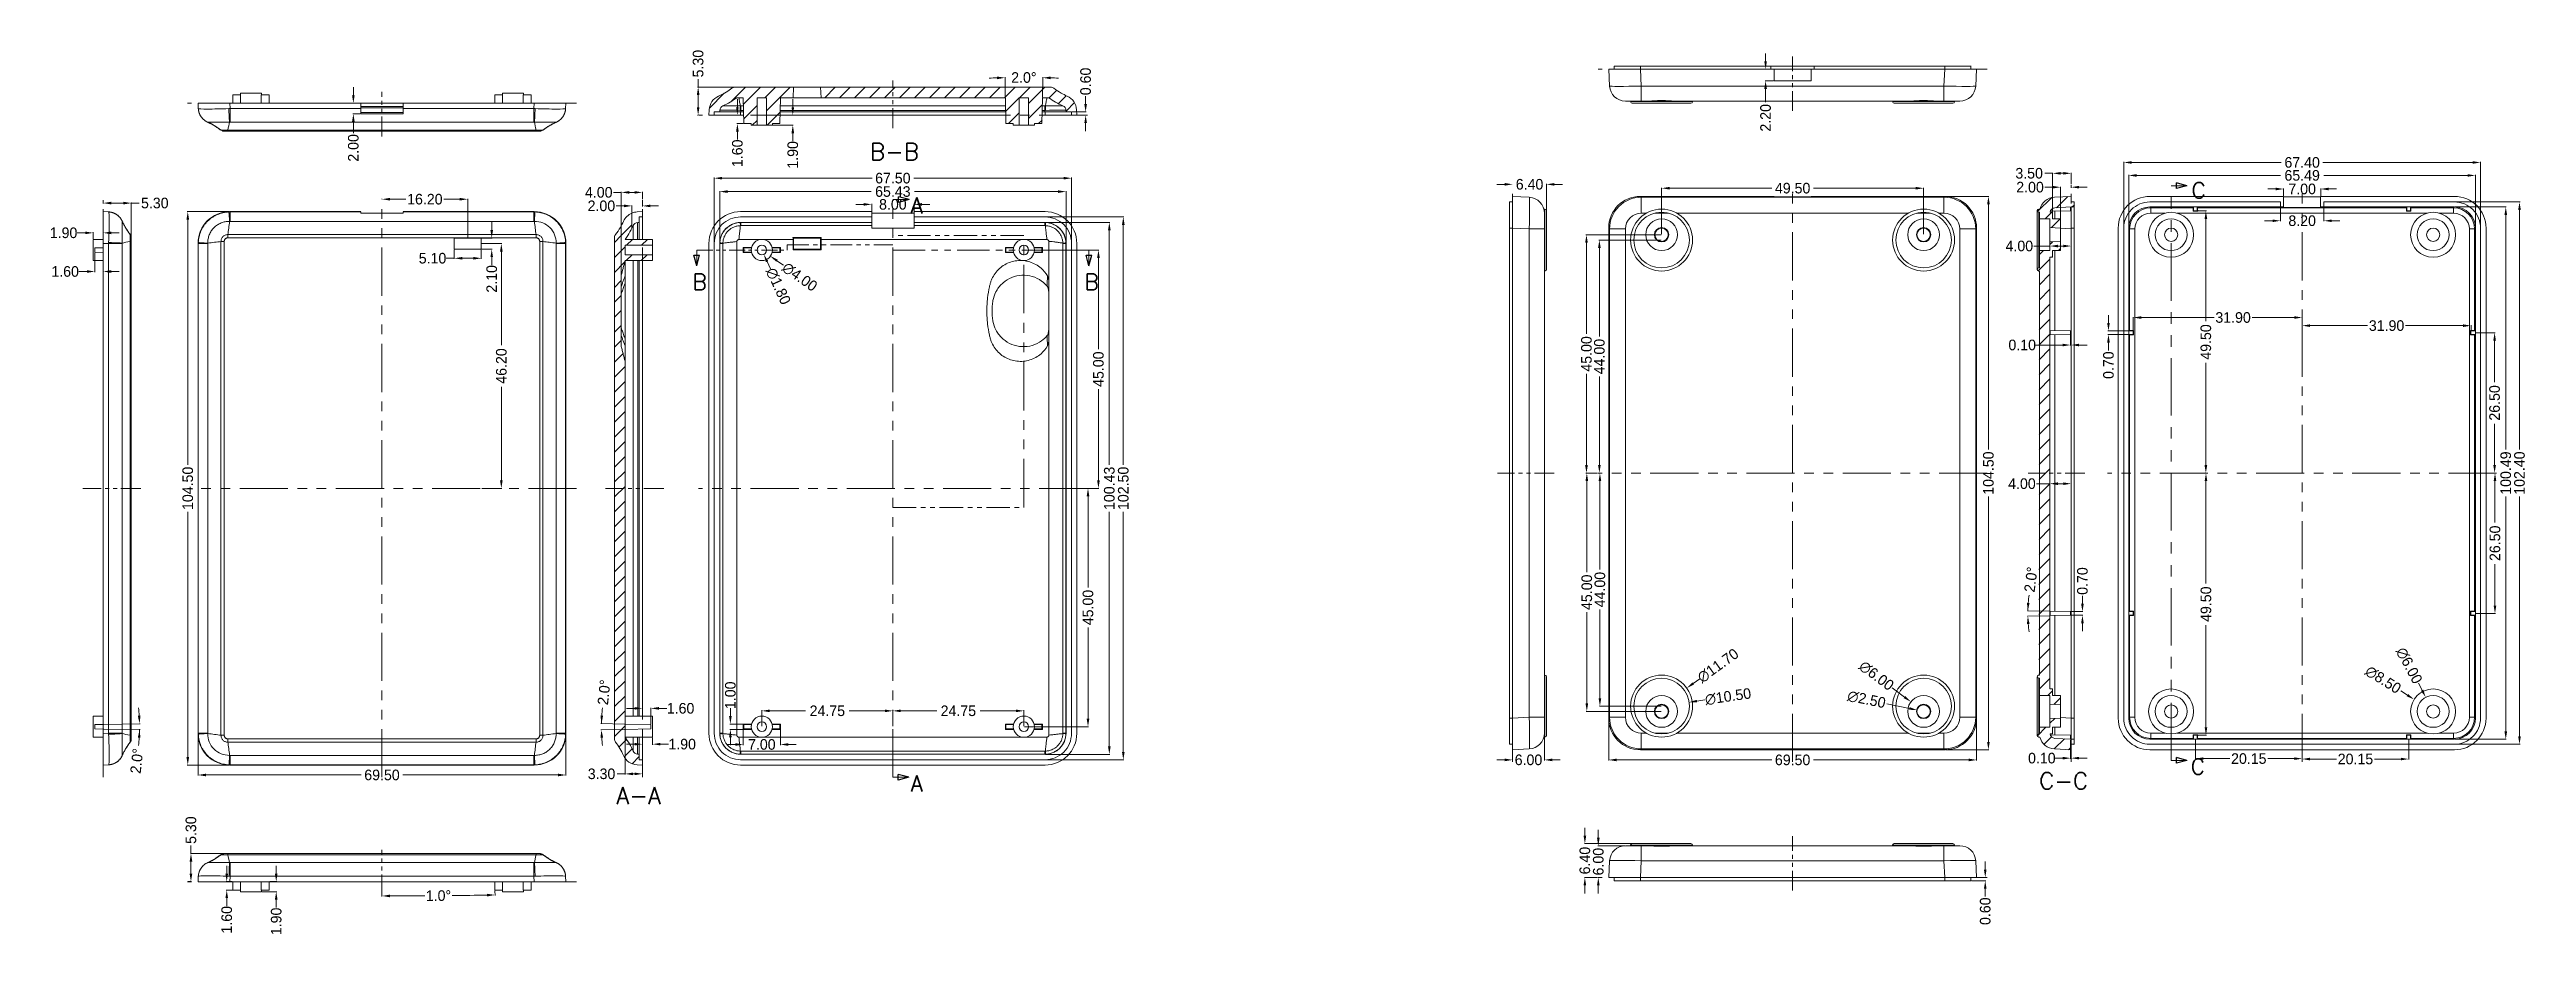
# Model space of a CAD drawing. Extents: x 33 to 501, y 235 to 402.
import ezdxf

# ---------------------------------------------------------------- set-up
doc = ezdxf.new("R2010")
doc.units = 0
doc.header["$MEASUREMENT"] = 0
doc.linetypes.add('PHANTOM', pattern=[2.5, 1.25, -0.25, 0.25, -0.25, 0.25, -0.25])
for name, color, linetype in [('10', 7, 'Continuous'), ('20', 7, 'Continuous'), ('TOP', 7, 'Continuous')]:
    doc.layers.add(name, color=color, linetype=linetype)
doc.styles.add('blockfont', font='simplex.shx', dxfattribs={"bigfont": 'bigfont'})
doc.dimstyles.new('2', dxfattribs={"dimtxt": 2, "dimasz": 1.5, "dimexe": 0.1, "dimexo": 0.1, "dimgap": 0.1, "dimtad": 0, "dimzin": 0, "dimdsep": 46, "dimtxsty": 'Standard', "dimcen": 0, "dimclrd": 4, "dimclre": 4, "dimclrt": 3, "dimadec": 1, "dimazin": 0, "dimtfac": 1, "dimtofl": 0, "dimtmove": 0, "dimatfit": 3, "dimfxl": 0, "dimtolj": 1, "dimtzin": 0, "dimlwd": 9, "dimlwe": 9, "dimarcsym": 0})

msp = doc.modelspace()

# ---------------------------------------------------------------- texts
at = {"layer": 'TOP', "color": 1, "linetype": 'Continuous', "lineweight": 9, "line_spacing_factor": 0.903614, "style": 'blockfont'}
for s, insert, char_height, attachment_point in [('\\W01.000; \\H3.17;B-B\\H3.17;', (191.259, 381.453), 3.175, 8), ('\\W01.000;A', (195.38, 371.359), 3, 7), ('\\W01.000;C', (437.386, 374.234), 3, 7), ('\\W01.000;B', (154.18, 356.943), 3, 7), ('\\W01.000;B', (228.242, 356.943), 3, 7), ('\\W01.000;C', (437.216, 265.43), 3, 7), ('\\W01.000; \\H3.17;A-A\\H3.17;', (142.925, 259.866), 3.175, 8), ('\\W01.000;A', (195.415, 262.235), 3, 7), ('\\W01.000; \\H3.17;C-C\\H3.17;', (412.127, 262.648), 3.175, 8)]:
    msp.add_mtext(s, dxfattribs=dict(at, insert=insert, char_height=char_height, attachment_point=attachment_point))

# ---------------------------------------------------------------- blocks, each defined once
blk = doc.blocks.new('HATCH1')
at = {"color": 200, "linetype": 'Continuous'}
for p, q in [((148.87, 365.9), (150.16, 367.2)), ((148.87, 363.08), (150.87, 365.07)), ((150.16, 367.2), (152.17, 369.2)), ((151.16, 365.37), (152.26, 366.47)), ((153.99, 365.37), (155.09, 366.47)), ((148.87, 360.25), (150.79, 362.17)), ((151.09, 362.47), (152.19, 363.57)), ((153.92, 362.47), (155.02, 363.57)), ((148.87, 357.42), (150.17, 358.72)), ((148.87, 354.6), (150.17, 355.89)), ((148.87, 351.77), (150.17, 353.07)), ((148.87, 348.94), (150.17, 350.24)), ((148.87, 346.11), (150.17, 347.41)), ((148.87, 343.29), (150.5, 344.92)), ((148.87, 340.46), (150.87, 342.46)), ((148.87, 337.63), (150.87, 339.63)), ((148.87, 334.81), (150.87, 336.8)), ((148.87, 331.98), (150.87, 333.98)), ((148.87, 329.15), (150.87, 331.15)), ((148.87, 326.33), (150.87, 328.32)), ((148.87, 323.5), (150.87, 325.5)), ((148.87, 320.67), (150.87, 322.67)), ((148.87, 317.84), (150.87, 319.84)), ((148.87, 315.02), (149.69, 315.84)), ((148.87, 312.19), (150.87, 314.19)), ((149.69, 315.84), (150.87, 317.02)), ((148.87, 309.36), (150.87, 311.36)), ((148.87, 306.54), (150.87, 308.53)), ((148.87, 303.71), (150.87, 305.71)), ((148.87, 300.88), (150.87, 302.88)), ((148.87, 298.06), (150.87, 300.05)), ((148.87, 295.23), (150.87, 297.23)), ((148.87, 292.4), (150.87, 294.4)), ((148.87, 289.57), (150.87, 291.57)), ((148.87, 286.75), (150.87, 288.75)), ((148.87, 283.92), (150.87, 285.92)), ((148.87, 281.09), (150.87, 283.09)), ((148.87, 278.27), (150.87, 280.26)), ((148.87, 275.44), (150.87, 277.44)), ((148.87, 272.61), (150.87, 274.61)), ((149.71, 270.63), (151.16, 272.08)), ((150.7, 268.79), (152.2, 270.29)), ((152.22, 267.48), (153.57, 268.83))]:
    blk.add_line(p, q, dxfattribs=at)
blk = doc.blocks.new('HATCH3')
at = {"color": 200, "linetype": 'Continuous'}
for p, q in [((178.71, 395.19), (181.47, 397.95)), ((181.1, 394.75), (184.3, 397.95)), ((185.13, 395.95), (187.13, 397.95)), ((189.36, 397.34), (189.96, 397.95)), ((196.45, 395.95), (198.45, 397.95)), ((199.28, 395.95), (201.28, 397.95)), ((202.11, 395.95), (204.11, 397.95)), ((204.94, 395.95), (206.94, 397.95)), ((207.77, 395.95), (209.77, 397.95)), ((212.28, 397.62), (212.6, 397.95)), ((213.43, 395.95), (215.43, 397.95)), ((216.26, 395.95), (218.26, 397.95)), ((219.09, 395.95), (221.09, 397.95)), ((221.92, 395.95), (223.92, 397.95)), ((224.75, 395.95), (226.75, 397.95)), ((227.58, 395.95), (229.58, 397.95)), ((230.41, 395.95), (232.41, 397.95)), ((233.24, 395.95), (235.24, 397.95)), ((234.98, 394.86), (238.07, 397.95)), ((174.67, 393.97), (177.49, 396.8)), ((181.15, 391.97), (183.68, 394.5)), ((185.48, 393.47), (189.36, 397.34)), ((185.59, 390.75), (188.03, 393.19)), ((210.6, 395.95), (212.28, 397.62)), ((230.63, 393.34), (233.18, 395.89)), ((234.98, 392.03), (237.56, 394.61)), ((238.86, 395.91), (240.29, 397.34)), ((240.6, 394.82), (242.1, 396.32)), ((242.04, 393.43), (243.62, 395.01)), ((182.76, 390.75), (183.68, 391.67)), ((231.16, 391.05), (233.18, 393.06)), ((236.82, 391.05), (237.51, 391.73))]:
    blk.add_line(p, q, dxfattribs=at)
blk = doc.blocks.new('HATCH5')
at = {"color": 200, "linetype": 'Continuous'}
for p, q in [((441.77, 368.26), (444.43, 370.91)), ((445.33, 368.98), (447.44, 371.1)), ((443.22, 366.88), (444.47, 368.13)), ((444.39, 365.22), (446.05, 366.88)), ((448.3, 369.13), (448.7, 369.52)), ((442.07, 360.08), (442.88, 360.88)), ((444.1, 362.1), (444.55, 362.55)), ((445.71, 360.88), (446.1, 361.27)), ((441.89, 357.07), (444.1, 359.27)), ((442.09, 354.45), (444.1, 356.45)), ((444.45, 359.63), (444.6, 359.77)), ((442.09, 351.62), (444.1, 353.62)), ((442.08, 345.95), (444.1, 347.97)), ((442.09, 348.78), (444.1, 350.79)), ((442.08, 343.12), (444.1, 345.14)), ((442.08, 340.29), (444.1, 342.31)), ((442.07, 337.46), (444.1, 339.49)), ((442.06, 331.8), (444.1, 333.83)), ((442.07, 334.63), (444.1, 336.66)), ((442.06, 328.97), (444.1, 331)), ((442.06, 326.14), (444.1, 328.18)), ((442.05, 323.31), (444.1, 325.35)), ((442.05, 320.48), (444.1, 322.52)), ((442.05, 317.65), (444.1, 319.7)), ((442.04, 314.82), (444.1, 316.87)), ((442.04, 311.98), (444.1, 314.04)), ((442.04, 309.15), (444.1, 311.21)), ((442.03, 306.32), (444.1, 308.39)), ((442.03, 303.49), (444.1, 305.56)), ((442.02, 300.66), (444.1, 302.73)), ((442.02, 297.83), (444.1, 299.91)), ((442.02, 295), (444.1, 297.08)), ((442.01, 292.17), (444.1, 294.25)), ((442.01, 289.34), (444.1, 291.43)), ((442, 283.68), (444.1, 285.77)), ((442.01, 286.51), (444.1, 288.6)), ((442, 280.85), (444.1, 282.94)), ((441.75, 280.6), (441.83, 280.68)), ((442.1, 278.12), (444.1, 280.12)), ((443.69, 276.88), (444.6, 277.79)), ((444.83, 275.2), (446.1, 276.46)), ((444.1, 271.64), (445.04, 272.57)), ((441.72, 269.26), (443.34, 270.88)), ((442.97, 267.68), (444.38, 269.09)), ((444.91, 266.8), (446.82, 268.7)), ((447.6, 266.66), (448.1, 267.15)), ((448.63, 267.68), (448.7, 267.75))]:
    blk.add_line(p, q, dxfattribs=at)
blk = doc.blocks.new('ASSORTED_DRAFT1')
at = {"color": 13}
for p, q in [((212.42, 374, 212.42), (210.42, 374.54)), ((210.42, 373.46), (210.42, 374.54)), ((212.42, 374, 212.42), (210.42, 373.46))]:
    blk.add_line(p, q, dxfattribs=at)
blk = doc.blocks.new('ASSORTED_DRAFT2')
at = {"color": 13}
for p, q in [((212.33, 264.94, 212.33), (210.33, 265.47)), ((210.33, 264.4), (210.33, 265.47)), ((212.33, 264.94, 212.33), (210.33, 264.4))]:
    blk.add_line(p, q, dxfattribs=at)
blk = doc.blocks.new('ASSORTED_DRAFT3')
at = {"color": 13}
for p, q in [((246.36, 361.47, 246.36), (245.83, 363.47)), ((245.83, 363.47), (246.9, 363.47)), ((246.36, 361.47, 246.36), (246.9, 363.47))]:
    blk.add_line(p, q, dxfattribs=at)
blk = doc.blocks.new('ASSORTED_DRAFT4')
at = {"color": 13}
for p, q in [((172.3, 361.47, 172.3), (171.76, 363.47)), ((171.76, 363.47), (172.83, 363.47)), ((172.3, 361.47, 172.3), (172.83, 363.47))]:
    blk.add_line(p, q, dxfattribs=at)
blk = doc.blocks.new('ASSORTED_DRAFT5')
at = {"color": 13}
for p, q in [((478.22, 373.13, 478.22), (476.22, 373.67)), ((476.22, 372.59), (476.22, 373.67)), ((478.22, 373.13, 478.22), (476.22, 372.59))]:
    blk.add_line(p, q, dxfattribs=at)
blk = doc.blocks.new('ASSORTED_DRAFT6')
at = {"color": 13}
for p, q in [((478.22, 264.63, 478.22), (476.22, 265.17)), ((476.22, 264.09), (476.22, 265.17)), ((478.22, 264.63, 478.22), (476.22, 264.09))]:
    blk.add_line(p, q, dxfattribs=at)
blk = doc.blocks.new('*D10')
at = {"color": 4, "linetype": 'Continuous', "lineweight": 9}
for p, q in [((60.77, 273.11), (60.77, 265.25)), ((130.27, 273.11), (130.27, 265.25)), ((62.27, 265.35), (91.58, 265.35)), ((128.77, 265.35), (99.45, 265.35))]:
    blk.add_line(p, q, dxfattribs=at)
for points in [[(62.27, 265.6), (62.27, 265.1), (60.77, 265.35)], [(128.77, 265.6), (128.77, 265.1), (130.27, 265.35)]]:
    blk.add_solid(points, dxfattribs=at)
at = {"layer": 'Defpoints', "color": 0, "linetype": 'Continuous', "lineweight": 9}
for p in [(60.77, 273.21), (130.27, 273.21), (130.27, 265.35)]:
    blk.add_point(p, dxfattribs=at)
at = {"color": 3, "linetype": 'Continuous', "lineweight": 9, "insert": (95.52, 265.35), "char_height": 2, "attachment_point": 5}
blk.add_mtext('\\A1;69.50', dxfattribs=at)
blk = doc.blocks.new('*D11')
at = {"color": 4, "linetype": 'Continuous', "lineweight": 9}
for p, q in [((66.66, 371.72), (58.73, 371.72)), ((58.83, 370.22), (58.83, 323.9)), ((58.83, 268.72), (58.83, 315.04)), ((66.66, 267.22), (58.73, 267.22))]:
    blk.add_line(p, q, dxfattribs=at)
for points in [[(58.58, 370.22), (59.08, 370.22), (58.83, 371.72)], [(58.58, 268.72), (59.08, 268.72), (58.83, 267.22)]]:
    blk.add_solid(points, dxfattribs=at)
at = {"layer": 'Defpoints', "color": 0, "linetype": 'Continuous', "lineweight": 9}
for p in [(58.83, 371.72), (66.76, 371.72), (66.76, 267.22)]:
    blk.add_point(p, dxfattribs=at)
at = {"color": 3, "linetype": 'Continuous', "lineweight": 9, "insert": (58.83, 319.47), "char_height": 2, "attachment_point": 5, "rotation": 90}
blk.add_mtext('\\A1;104.50', dxfattribs=at)
blk = doc.blocks.new('*D12')
at = {"color": 4, "linetype": 'Continuous', "lineweight": 9}
for p, q in [((95.52, 374.1), (95.52, 374.16)), ((97.02, 374.06), (100.02, 374.06)), ((110.22, 374.06), (107.22, 374.06)), ((111.72, 366.82), (111.72, 374.16))]:
    blk.add_line(p, q, dxfattribs=at)
for points in [[(97.02, 374.31), (97.02, 373.81), (95.52, 374.06)], [(110.22, 374.31), (110.22, 373.81), (111.72, 374.06)]]:
    blk.add_solid(points, dxfattribs=at)
at = {"layer": 'Defpoints', "color": 0, "linetype": 'Continuous', "lineweight": 9}
for p in [(95.52, 374), (111.72, 374.06), (111.72, 366.72)]:
    blk.add_point(p, dxfattribs=at)
at = {"color": 3, "linetype": 'Continuous', "lineweight": 9, "insert": (103.62, 374.06), "char_height": 2, "attachment_point": 5}
blk.add_mtext('\\A1;16.20', dxfattribs=at)
blk = doc.blocks.new('*D13')
at = {"color": 4, "linetype": 'Continuous', "lineweight": 9}
for p, q in [((114.37, 365.67), (118.17, 365.67)), ((118.07, 364.17), (118.07, 346.5)), ((118.07, 320.97), (118.07, 338.64)), ((114.37, 319.47), (118.17, 319.47))]:
    blk.add_line(p, q, dxfattribs=at)
for points in [[(117.82, 364.17), (118.32, 364.17), (118.07, 365.67)], [(117.82, 320.97), (118.32, 320.97), (118.07, 319.47)]]:
    blk.add_solid(points, dxfattribs=at)
at = {"layer": 'Defpoints', "color": 0, "linetype": 'Continuous', "lineweight": 9}
for p in [(114.27, 365.67), (114.27, 319.47), (118.07, 319.47)]:
    blk.add_point(p, dxfattribs=at)
at = {"color": 3, "linetype": 'Continuous', "lineweight": 9, "insert": (118.07, 342.57), "char_height": 2, "attachment_point": 5, "rotation": 90}
blk.add_mtext('\\A1;46.20', dxfattribs=at)
blk = doc.blocks.new('*D14')
at = {"color": 4, "linetype": 'Continuous', "lineweight": 9}
for p, q in [((109.17, 362.91), (107.67, 362.91)), ((109.17, 364.52), (109.17, 362.81)), ((112.77, 362.91), (110.67, 362.91)), ((114.27, 364.52), (114.27, 362.81))]:
    blk.add_line(p, q, dxfattribs=at)
for points in [[(110.67, 363.16), (110.67, 362.66), (109.17, 362.91)], [(112.77, 363.16), (112.77, 362.66), (114.27, 362.91)]]:
    blk.add_solid(points, dxfattribs=at)
at = {"layer": 'Defpoints', "color": 0, "linetype": 'Continuous', "lineweight": 9}
for p in [(109.17, 364.62), (109.17, 362.91), (114.27, 364.62)]:
    blk.add_point(p, dxfattribs=at)
at = {"color": 3, "linetype": 'Continuous', "lineweight": 9, "insert": (105.07, 362.91), "char_height": 2, "attachment_point": 5}
blk.add_mtext('\\A1;5.10', dxfattribs=at)
blk = doc.blocks.new('*D15')
at = {"color": 4, "linetype": 'Continuous', "lineweight": 9}
for p, q in [((116.25, 368.22), (116.25, 369.72)), ((114.37, 366.72), (116.35, 366.72)), ((114.37, 364.62), (116.35, 364.62)), ((116.25, 363.12), (116.25, 361.62))]:
    blk.add_line(p, q, dxfattribs=at)
for points in [[(116, 368.22), (116.5, 368.22), (116.25, 366.72)], [(116, 363.12), (116.5, 363.12), (116.25, 364.62)]]:
    blk.add_solid(points, dxfattribs=at)
at = {"layer": 'Defpoints', "color": 0, "linetype": 'Continuous', "lineweight": 9}
for p in [(114.27, 366.72), (114.27, 364.62), (116.25, 364.62)]:
    blk.add_point(p, dxfattribs=at)
at = {"color": 3, "linetype": 'Continuous', "lineweight": 9, "insert": (116.25, 359.02), "char_height": 2, "attachment_point": 5, "rotation": 90}
blk.add_mtext('\\A1;2.10', dxfattribs=at)
blk = doc.blocks.new('*D16')
at = {"color": 4, "linetype": 'Continuous', "lineweight": 9}
for p, q in [((186.53, 373.08), (185.03, 373.08)), ((188.03, 371.82), (188.03, 373.18)), ((196.03, 371.82), (196.03, 373.18)), ((197.53, 373.08), (199.03, 373.08))]:
    blk.add_line(p, q, dxfattribs=at)
for points in [[(186.53, 373.33), (186.53, 372.83), (188.03, 373.08)], [(197.53, 373.33), (197.53, 372.83), (196.03, 373.08)]]:
    blk.add_solid(points, dxfattribs=at)
at = {"layer": 'Defpoints', "color": 0, "linetype": 'Continuous', "lineweight": 9}
for p in [(188.03, 373.08), (188.03, 371.72), (196.03, 371.72)]:
    blk.add_point(p, dxfattribs=at)
at = {"color": 3, "linetype": 'Continuous', "lineweight": 9, "insert": (192.03, 373.08), "char_height": 2, "attachment_point": 5}
blk.add_mtext('\\A1;8.00', dxfattribs=at)
blk = doc.blocks.new('*D17')
at = {"color": 4, "linetype": 'Continuous', "lineweight": 9}
for p, q in [((167.28, 274.57), (167.28, 277.56)), ((168.78, 277.46), (175.56, 277.46)), ((190.53, 277.46), (183.76, 277.46)), ((192.03, 274.57), (192.03, 277.56))]:
    blk.add_line(p, q, dxfattribs=at)
for points in [[(168.78, 277.71), (168.78, 277.21), (167.28, 277.46)], [(190.53, 277.71), (190.53, 277.21), (192.03, 277.46)]]:
    blk.add_solid(points, dxfattribs=at)
at = {"layer": 'Defpoints', "color": 0, "linetype": 'Continuous', "lineweight": 9}
for p in [(192.03, 277.46), (167.28, 274.47), (192.03, 274.47)]:
    blk.add_point(p, dxfattribs=at)
at = {"color": 3, "linetype": 'Continuous', "lineweight": 9, "insert": (179.66, 277.46), "char_height": 2, "attachment_point": 5}
blk.add_mtext('\\A1;24.75', dxfattribs=at)
blk = doc.blocks.new('*D18')
at = {"color": 4, "linetype": 'Continuous', "lineweight": 9}
for p, q in [((192.03, 274.67), (192.03, 277.56)), ((193.53, 277.46), (200.31, 277.46)), ((215.28, 277.46), (208.51, 277.46)), ((216.78, 274.57), (216.78, 277.56))]:
    blk.add_line(p, q, dxfattribs=at)
for points in [[(193.53, 277.71), (193.53, 277.21), (192.03, 277.46)], [(215.28, 277.71), (215.28, 277.21), (216.78, 277.46)]]:
    blk.add_solid(points, dxfattribs=at)
at = {"layer": 'Defpoints', "color": 0, "linetype": 'Continuous', "lineweight": 9}
for p in [(216.78, 277.46), (192.03, 274.57), (216.78, 274.47)]:
    blk.add_point(p, dxfattribs=at)
at = {"color": 3, "linetype": 'Continuous', "lineweight": 9, "insert": (204.41, 277.46), "char_height": 2, "attachment_point": 5}
blk.add_mtext('\\A1;24.75', dxfattribs=at)
blk = doc.blocks.new('*D19')
at = {"color": 4, "linetype": 'Continuous', "lineweight": 9}
for p, q in [((159.32, 365.79), (159.32, 375.6)), ((160.82, 375.5), (187.93, 375.5)), ((223.25, 375.5), (196.13, 375.5)), ((224.75, 365.79), (224.75, 375.6))]:
    blk.add_line(p, q, dxfattribs=at)
for points in [[(160.82, 375.75), (160.82, 375.25), (159.32, 375.5)], [(223.25, 375.75), (223.25, 375.25), (224.75, 375.5)]]:
    blk.add_solid(points, dxfattribs=at)
at = {"layer": 'Defpoints', "color": 0, "linetype": 'Continuous', "lineweight": 9}
for p in [(224.75, 375.5), (159.32, 365.69), (224.75, 365.69)]:
    blk.add_point(p, dxfattribs=at)
at = {"color": 3, "linetype": 'Continuous', "lineweight": 9, "insert": (192.03, 375.5), "char_height": 2, "attachment_point": 5}
blk.add_mtext('\\A1;65.43', dxfattribs=at)
blk = doc.blocks.new('*D20')
at = {"color": 4, "linetype": 'Continuous', "lineweight": 9}
for p, q in [((158.28, 365.83), (158.28, 378.13)), ((159.78, 378.03), (188.1, 378.03)), ((224.28, 378.03), (195.97, 378.03)), ((225.78, 365.83), (225.78, 378.13))]:
    blk.add_line(p, q, dxfattribs=at)
for points in [[(159.78, 378.28), (159.78, 377.78), (158.28, 378.03)], [(224.28, 378.28), (224.28, 377.78), (225.78, 378.03)]]:
    blk.add_solid(points, dxfattribs=at)
at = {"layer": 'Defpoints', "color": 0, "linetype": 'Continuous', "lineweight": 9}
for p in [(225.78, 378.03), (158.28, 365.73), (225.78, 365.73)]:
    blk.add_point(p, dxfattribs=at)
at = {"color": 3, "linetype": 'Continuous', "lineweight": 9, "insert": (192.03, 378.03), "char_height": 2, "attachment_point": 5}
blk.add_mtext('\\A1;67.50', dxfattribs=at)
blk = doc.blocks.new('*D21')
at = {"color": 4, "linetype": 'Continuous', "lineweight": 9}
for p, q in [((216.88, 364.47), (230.97, 364.47)), ((230.87, 362.97), (230.87, 345.74)), ((230.87, 320.97), (230.87, 338.2)), ((228.88, 319.47), (230.97, 319.47))]:
    blk.add_line(p, q, dxfattribs=at)
for points in [[(230.62, 362.97), (231.12, 362.97), (230.87, 364.47)], [(230.62, 320.97), (231.12, 320.97), (230.87, 319.47)]]:
    blk.add_solid(points, dxfattribs=at)
at = {"layer": 'Defpoints', "color": 0, "linetype": 'Continuous', "lineweight": 9}
for p in [(216.78, 364.47), (230.87, 364.47), (228.78, 319.47)]:
    blk.add_point(p, dxfattribs=at)
at = {"color": 3, "linetype": 'Continuous', "lineweight": 9, "insert": (230.87, 341.97), "char_height": 2, "attachment_point": 5, "rotation": 90}
blk.add_mtext('\\A1;45.00', dxfattribs=at)
blk = doc.blocks.new('*D22')
at = {"color": 4, "linetype": 'Continuous', "lineweight": 9}
for p, q in [((228.88, 319.47), (229, 319.47)), ((228.9, 317.97), (228.9, 300.74)), ((228.9, 275.97), (228.9, 293.2)), ((216.88, 274.47), (229, 274.47))]:
    blk.add_line(p, q, dxfattribs=at)
for points in [[(228.65, 317.97), (229.15, 317.97), (228.9, 319.47)], [(228.65, 275.97), (229.15, 275.97), (228.9, 274.47)]]:
    blk.add_solid(points, dxfattribs=at)
at = {"layer": 'Defpoints', "color": 0, "linetype": 'Continuous', "lineweight": 9}
for p in [(228.78, 319.47), (216.78, 274.47), (228.9, 274.47)]:
    blk.add_point(p, dxfattribs=at)
at = {"color": 3, "linetype": 'Continuous', "lineweight": 9, "insert": (228.9, 296.97), "char_height": 2, "attachment_point": 5, "rotation": 90}
blk.add_mtext('\\A1;45.00', dxfattribs=at)
blk = doc.blocks.new('*D23')
at = {"color": 4, "linetype": 'Continuous', "lineweight": 9}
for p, q in [((163.78, 273.87), (163.78, 271.01)), ((170.78, 273.87), (170.78, 271.01)), ((162.28, 271.11), (160.78, 271.11)), ((172.28, 271.11), (173.78, 271.11))]:
    blk.add_line(p, q, dxfattribs=at)
for points in [[(162.28, 271.36), (162.28, 270.86), (163.78, 271.11)], [(172.28, 271.36), (172.28, 270.86), (170.78, 271.11)]]:
    blk.add_solid(points, dxfattribs=at)
at = {"layer": 'Defpoints', "color": 0, "linetype": 'Continuous', "lineweight": 9}
for p in [(163.78, 273.97), (170.78, 273.97), (170.78, 271.11)]:
    blk.add_point(p, dxfattribs=at)
at = {"color": 3, "linetype": 'Continuous', "lineweight": 9, "insert": (167.28, 271.11), "char_height": 2, "attachment_point": 5}
blk.add_mtext('\\A1;7.00', dxfattribs=at)
blk = doc.blocks.new('*D24')
at = {"color": 4, "linetype": 'Continuous', "lineweight": 9}
for p, q in [((161.34, 276.47), (161.34, 277.97)), ((163.68, 274.97), (161.24, 274.97)), ((163.68, 273.97), (161.24, 273.97)), ((161.34, 272.47), (161.34, 270.97))]:
    blk.add_line(p, q, dxfattribs=at)
for points in [[(161.09, 276.47), (161.59, 276.47), (161.34, 274.97)], [(161.09, 272.47), (161.59, 272.47), (161.34, 273.97)]]:
    blk.add_solid(points, dxfattribs=at)
at = {"layer": 'Defpoints', "color": 0, "linetype": 'Continuous', "lineweight": 9}
for p in [(161.34, 274.97), (163.78, 274.97), (163.78, 273.97)]:
    blk.add_point(p, dxfattribs=at)
at = {"color": 3, "linetype": 'Continuous', "lineweight": 9, "insert": (161.34, 280.4), "char_height": 2, "attachment_point": 5, "rotation": 90}
blk.add_mtext('\\A1;1.00', dxfattribs=at)
blk = doc.blocks.new('*D25')
at = {"color": 4, "linetype": 'Continuous', "lineweight": 9}
blk.add_line((171.36, 361.58), (170.14, 362.44), dxfattribs=at)
blk.add_solid([(170.28, 362.65), (169.99, 362.24), (168.91, 363.31)], dxfattribs=at)
at = {"layer": 'Defpoints', "color": 0, "linetype": 'Continuous', "lineweight": 9}
for p in [(165.65, 365.63), (168.91, 363.31)]:
    blk.add_point(p, dxfattribs=at)
at = {"color": 3, "linetype": 'Continuous', "lineweight": 9, "insert": (174.43, 359.39), "char_height": 2, "attachment_point": 5, "rotation": 324.6271}
blk.add_mtext('\\A1;∅4.00', dxfattribs=at)
blk = doc.blocks.new('*D26')
at = {"color": 4, "linetype": 'Continuous', "lineweight": 9}
blk.add_line((168.89, 360.92), (168.27, 362.28), dxfattribs=at)
blk.add_solid([(168.5, 362.39), (168.05, 362.18), (167.65, 363.65)], dxfattribs=at)
at = {"layer": 'Defpoints', "color": 0, "linetype": 'Continuous', "lineweight": 9}
for p in [(166.91, 365.29), (167.65, 363.65)]:
    blk.add_point(p, dxfattribs=at)
at = {"color": 3, "linetype": 'Continuous', "lineweight": 9, "insert": (170.38, 357.64), "char_height": 2, "attachment_point": 5, "rotation": 294.3505}
blk.add_mtext('\\A1;∅1.80', dxfattribs=at)
blk = doc.blocks.new('*D27')
at = {"color": 4, "linetype": 'Continuous', "lineweight": 9}
for p, q in [((220.86, 369.69), (233.03, 369.69)), ((232.93, 368.19), (232.93, 323.9)), ((232.93, 270.75), (232.93, 315.04)), ((220.86, 269.25), (233.03, 269.25))]:
    blk.add_line(p, q, dxfattribs=at)
for points in [[(232.68, 368.19), (233.18, 368.19), (232.93, 369.69)], [(232.68, 270.75), (233.18, 270.75), (232.93, 269.25)]]:
    blk.add_solid(points, dxfattribs=at)
at = {"layer": 'Defpoints', "color": 0, "linetype": 'Continuous', "lineweight": 9}
for p in [(220.76, 369.69), (220.76, 269.25), (232.93, 269.25)]:
    blk.add_point(p, dxfattribs=at)
at = {"color": 3, "linetype": 'Continuous', "lineweight": 9, "insert": (232.93, 319.47), "char_height": 2, "attachment_point": 5, "rotation": 90}
blk.add_mtext('\\A1;100.43', dxfattribs=at)
blk = doc.blocks.new('*D28')
at = {"color": 4, "linetype": 'Continuous', "lineweight": 9}
for p, q in [((220.89, 370.72), (235.67, 370.72)), ((235.57, 369.22), (235.57, 323.9)), ((235.57, 269.72), (235.57, 315.04)), ((220.89, 268.22), (235.67, 268.22))]:
    blk.add_line(p, q, dxfattribs=at)
for points in [[(235.32, 369.22), (235.82, 369.22), (235.57, 370.72)], [(235.32, 269.72), (235.82, 269.72), (235.57, 268.22)]]:
    blk.add_solid(points, dxfattribs=at)
at = {"layer": 'Defpoints', "color": 0, "linetype": 'Continuous', "lineweight": 9}
for p in [(220.79, 370.72), (220.79, 268.22), (235.57, 268.22)]:
    blk.add_point(p, dxfattribs=at)
at = {"color": 3, "linetype": 'Continuous', "lineweight": 9, "insert": (235.57, 319.47), "char_height": 2, "attachment_point": 5, "rotation": 90}
blk.add_mtext('\\A1;102.50', dxfattribs=at)
blk = doc.blocks.new('*D29')
at = {"color": 4, "linetype": 'Continuous', "lineweight": 9}
for p, q in [((65.62, 250.51), (59.33, 250.51)), ((59.43, 250.51), (59.43, 252.01)), ((59.43, 246.71), (59.43, 249.01)), ((58.87, 245.21), (59.53, 245.21))]:
    blk.add_line(p, q, dxfattribs=at)
for points in [[(59.18, 249.01), (59.68, 249.01), (59.43, 250.51)], [(59.18, 246.71), (59.68, 246.71), (59.43, 245.21)]]:
    blk.add_solid(points, dxfattribs=at)
at = {"layer": 'Defpoints', "color": 0, "linetype": 'Continuous', "lineweight": 9}
for p in [(59.43, 250.51), (65.72, 250.51), (58.77, 245.21)]:
    blk.add_point(p, dxfattribs=at)
at = {"color": 3, "linetype": 'Continuous', "lineweight": 9, "insert": (59.43, 254.94), "char_height": 2, "attachment_point": 5, "rotation": 90}
blk.add_mtext('\\A1;5.30', dxfattribs=at)
blk = doc.blocks.new('*D30')
at = {"color": 4, "linetype": 'Continuous', "lineweight": 9}
for p, q in [((66.19, 246.71), (66.19, 248.21)), ((67.22, 245.21), (66.09, 245.21)), ((67.25, 243.61), (66.09, 243.61)), ((66.19, 242.11), (66.19, 240.61))]:
    blk.add_line(p, q, dxfattribs=at)
for points in [[(65.94, 246.71), (66.44, 246.71), (66.19, 245.21)], [(65.94, 242.11), (66.44, 242.11), (66.19, 243.61)]]:
    blk.add_solid(points, dxfattribs=at)
at = {"layer": 'Defpoints', "color": 0, "linetype": 'Continuous', "lineweight": 9}
for p in [(66.19, 243.61), (67.32, 245.21), (67.35, 243.61)]:
    blk.add_point(p, dxfattribs=at)
at = {"color": 3, "linetype": 'Continuous', "lineweight": 9, "insert": (66.19, 238.01), "char_height": 2, "attachment_point": 5, "rotation": 90}
blk.add_mtext('\\A1;1.60', dxfattribs=at)
blk = doc.blocks.new('*D31')
at = {"color": 4, "linetype": 'Continuous', "lineweight": 9}
for p, q in [((75.54, 246.71), (75.54, 248.21)), ((74.31, 245.21), (75.64, 245.21)), ((72.87, 243.31), (75.64, 243.31)), ((75.54, 241.81), (75.54, 240.31))]:
    blk.add_line(p, q, dxfattribs=at)
for points in [[(75.29, 246.71), (75.79, 246.71), (75.54, 245.21)], [(75.29, 241.81), (75.79, 241.81), (75.54, 243.31)]]:
    blk.add_solid(points, dxfattribs=at)
at = {"layer": 'Defpoints', "color": 0, "linetype": 'Continuous', "lineweight": 9}
for p in [(74.21, 245.21), (72.77, 243.31), (75.54, 243.31)]:
    blk.add_point(p, dxfattribs=at)
at = {"color": 3, "linetype": 'Continuous', "lineweight": 9, "insert": (75.54, 237.71), "char_height": 2, "attachment_point": 5, "rotation": 90}
blk.add_mtext('\\A1;1.90', dxfattribs=at)
blk = doc.blocks.new('*D32')
at = {"color": 4, "linetype": 'Continuous', "lineweight": 9}
for p, q in [((116.85, 243.51), (116.87, 242.6)), ((95.52, 242.7), (95.52, 242.41))]:
    blk.add_line(p, q, dxfattribs=at)
for start, end in [(270.07025, 270.37823), (270.62177, 270.92975)]:
    blk.add_arc((95.52, 1465.92), 1223.41, start, end, dxfattribs=at)
for points in [[(97.02, 242.26), (97.02, 242.76), (95.52, 242.51)], [(115.36, 242.92), (115.37, 242.42), (116.87, 242.7)]]:
    blk.add_solid(points, dxfattribs=at)
at = {"layer": 'Defpoints', "color": 0, "linetype": 'Continuous', "lineweight": 9}
for p in [(95.52, 251.24), (116.82, 245.21), (116.85, 243.61), (95.52, 242.8), (102.63, 242.53)]:
    blk.add_point(p, dxfattribs=at)
at = {"color": 3, "linetype": 'Continuous', "lineweight": 9, "insert": (106.19, 242.56), "char_height": 2, "attachment_point": 5, "rotation": 0.5}
blk.add_mtext('\\A1;1.0°', dxfattribs=at)
blk = doc.blocks.new('*D33')
at = {"color": 4, "linetype": 'Continuous', "lineweight": 9}
for p, q in [((42.86, 373.9), (42.86, 373.23)), ((44.36, 373.33), (46.66, 373.33)), ((48.16, 366.87), (48.16, 373.43)), ((48.16, 373.33), (49.66, 373.33))]:
    blk.add_line(p, q, dxfattribs=at)
for points in [[(44.36, 373.58), (44.36, 373.08), (42.86, 373.33)], [(46.66, 373.58), (46.66, 373.08), (48.16, 373.33)]]:
    blk.add_solid(points, dxfattribs=at)
at = {"layer": 'Defpoints', "color": 0, "linetype": 'Continuous', "lineweight": 9}
for p in [(42.86, 374), (48.16, 373.33), (48.16, 366.77)]:
    blk.add_point(p, dxfattribs=at)
at = {"color": 3, "linetype": 'Continuous', "lineweight": 9, "insert": (52.6, 373.33), "char_height": 2, "attachment_point": 5}
blk.add_mtext('\\A1;5.30', dxfattribs=at)
blk = doc.blocks.new('*D34')
at = {"color": 4, "linetype": 'Continuous', "lineweight": 9}
for p, q in [((39.46, 367.71), (37.96, 367.71)), ((40.96, 366.57), (40.96, 367.81)), ((42.86, 366.57), (42.86, 367.81)), ((44.36, 367.71), (45.86, 367.71))]:
    blk.add_line(p, q, dxfattribs=at)
for points in [[(39.46, 367.96), (39.46, 367.46), (40.96, 367.71)], [(44.36, 367.96), (44.36, 367.46), (42.86, 367.71)]]:
    blk.add_solid(points, dxfattribs=at)
at = {"layer": 'Defpoints', "color": 0, "linetype": 'Continuous', "lineweight": 9}
for p in [(40.96, 367.71), (40.96, 366.47), (42.86, 366.47)]:
    blk.add_point(p, dxfattribs=at)
at = {"color": 3, "linetype": 'Continuous', "lineweight": 9, "insert": (35.36, 367.71), "char_height": 2, "attachment_point": 5}
blk.add_mtext('\\A1;1.90', dxfattribs=at)
blk = doc.blocks.new('*D35')
at = {"color": 4, "linetype": 'Continuous', "lineweight": 9}
for p, q in [((39.76, 360.41), (38.26, 360.41)), ((41.26, 363.96), (41.26, 360.31)), ((42.86, 362.37), (42.86, 360.31)), ((44.36, 360.41), (45.86, 360.41))]:
    blk.add_line(p, q, dxfattribs=at)
for points in [[(39.76, 360.66), (39.76, 360.16), (41.26, 360.41)], [(44.36, 360.66), (44.36, 360.16), (42.86, 360.41)]]:
    blk.add_solid(points, dxfattribs=at)
at = {"layer": 'Defpoints', "color": 0, "linetype": 'Continuous', "lineweight": 9}
for p in [(41.26, 364.06), (41.26, 360.41), (42.86, 362.47)]:
    blk.add_point(p, dxfattribs=at)
at = {"color": 3, "linetype": 'Continuous', "lineweight": 9, "insert": (35.66, 360.41), "char_height": 2, "attachment_point": 5}
blk.add_mtext('\\A1;1.60', dxfattribs=at)
blk = doc.blocks.new('*D36')
at = {"color": 4, "linetype": 'Continuous', "lineweight": 9}
for p, q in [((42.96, 274.91), (49.81, 275.03)), ((42.96, 274.03), (49.81, 273.91))]:
    blk.add_line(p, q, dxfattribs=at)
for start, end in [(3.6692, 6.3384), (353.6602, 359), (353.6616, 356.3308)]:
    blk.add_arc((17.52, 274.47), 32.2, start, end, dxfattribs=at)
for points in [[(49.9, 276.54), (49.4, 276.52), (49.71, 275.03)], [(49.4, 272.42), (49.9, 272.4), (49.71, 273.91)]]:
    blk.add_solid(points, dxfattribs=at)
at = {"layer": 'Defpoints', "color": 0, "linetype": 'Continuous', "lineweight": 9}
for p in [(41.26, 274.88), (41.26, 274.06), (42.86, 274.91), (42.86, 274.03), (49.72, 274.66)]:
    blk.add_point(p, dxfattribs=at)
at = {"color": 3, "linetype": 'Continuous', "lineweight": 9, "insert": (49.2, 268), "char_height": 2, "attachment_point": 5, "rotation": 83.6602}
blk.add_mtext('\\A1;2.0°', dxfattribs=at)
blk = doc.blocks.new('*D37')
at = {"color": 4, "linetype": 'Continuous', "lineweight": 9}
for p, q in [((140.73, 375.35), (139.23, 375.35)), ((140.73, 359.82), (140.73, 375.45)), ((143.23, 375.35), (142.23, 375.35)), ((144.73, 374.1), (144.73, 375.45))]:
    blk.add_line(p, q, dxfattribs=at)
for points in [[(142.23, 375.6), (142.23, 375.1), (140.73, 375.35)], [(143.23, 375.6), (143.23, 375.1), (144.73, 375.35)]]:
    blk.add_solid(points, dxfattribs=at)
at = {"layer": 'Defpoints', "color": 0, "linetype": 'Continuous', "lineweight": 9}
for p in [(140.73, 375.35), (144.73, 374), (140.73, 359.72)]:
    blk.add_point(p, dxfattribs=at)
at = {"color": 3, "linetype": 'Continuous', "lineweight": 9, "insert": (136.47, 375.35), "char_height": 2, "attachment_point": 5}
blk.add_mtext('\\A1;4.00', dxfattribs=at)
blk = doc.blocks.new('*D38')
at = {"color": 4, "linetype": 'Continuous', "lineweight": 9}
for p, q in [((141.43, 272.4), (141.43, 265.46)), ((141.43, 265.56), (139.93, 265.56)), ((143.23, 265.56), (142.93, 265.56)), ((144.73, 265.04), (144.73, 265.66))]:
    blk.add_line(p, q, dxfattribs=at)
for points in [[(142.93, 265.81), (142.93, 265.31), (141.43, 265.56)], [(143.23, 265.81), (143.23, 265.31), (144.73, 265.56)]]:
    blk.add_solid(points, dxfattribs=at)
at = {"layer": 'Defpoints', "color": 0, "linetype": 'Continuous', "lineweight": 9}
for p in [(141.43, 272.5), (141.43, 265.56), (144.73, 264.94)]:
    blk.add_point(p, dxfattribs=at)
at = {"color": 3, "linetype": 'Continuous', "lineweight": 9, "insert": (137, 265.56), "char_height": 2, "attachment_point": 5}
blk.add_mtext('\\A1;3.30', dxfattribs=at)
blk = doc.blocks.new('*D39')
at = {"color": 4, "linetype": 'Continuous', "lineweight": 9}
for p, q in [((143.23, 277.93), (141.73, 277.93)), ((144.73, 276.57), (144.73, 278.03)), ((146.33, 274.98), (146.33, 278.03)), ((147.83, 277.93), (149.33, 277.93))]:
    blk.add_line(p, q, dxfattribs=at)
for points in [[(143.23, 278.18), (143.23, 277.68), (144.73, 277.93)], [(147.83, 278.18), (147.83, 277.68), (146.33, 277.93)]]:
    blk.add_solid(points, dxfattribs=at)
at = {"layer": 'Defpoints', "color": 0, "linetype": 'Continuous', "lineweight": 9}
for p in [(144.73, 276.47), (146.33, 277.93), (146.33, 274.88)]:
    blk.add_point(p, dxfattribs=at)
at = {"color": 3, "linetype": 'Continuous', "lineweight": 9, "insert": (151.93, 277.93), "char_height": 2, "attachment_point": 5}
blk.add_mtext('\\A1;1.60', dxfattribs=at)
blk = doc.blocks.new('*D40')
at = {"color": 4, "linetype": 'Continuous', "lineweight": 9}
for p, q in [((144.73, 272.37), (144.73, 271.07)), ((146.63, 272.37), (146.63, 271.07)), ((143.23, 271.17), (141.73, 271.17)), ((148.13, 271.17), (149.63, 271.17))]:
    blk.add_line(p, q, dxfattribs=at)
for points in [[(143.23, 271.42), (143.23, 270.92), (144.73, 271.17)], [(148.13, 271.42), (148.13, 270.92), (146.63, 271.17)]]:
    blk.add_solid(points, dxfattribs=at)
at = {"layer": 'Defpoints', "color": 0, "linetype": 'Continuous', "lineweight": 9}
for p in [(144.73, 272.47), (146.63, 272.47), (146.63, 271.17)]:
    blk.add_point(p, dxfattribs=at)
at = {"color": 3, "linetype": 'Continuous', "lineweight": 9, "insert": (152.23, 271.17), "char_height": 2, "attachment_point": 5}
blk.add_mtext('\\A1;1.90', dxfattribs=at)
blk = doc.blocks.new('*D41')
at = {"color": 4, "linetype": 'Continuous', "lineweight": 9}
for p, q in [((162.13, 395.23), (155.15, 395.23)), ((155.25, 395.23), (155.25, 396.73)), ((155.25, 391.43), (155.25, 393.73)), ((155.18, 389.93), (155.15, 389.93))]:
    blk.add_line(p, q, dxfattribs=at)
for points in [[(155, 393.73), (155.5, 393.73), (155.25, 395.23)], [(155, 391.43), (155.5, 391.43), (155.25, 389.93)]]:
    blk.add_solid(points, dxfattribs=at)
at = {"layer": 'Defpoints', "color": 0, "linetype": 'Continuous', "lineweight": 9}
for p in [(155.25, 395.23), (162.23, 395.23), (155.28, 389.93)]:
    blk.add_point(p, dxfattribs=at)
at = {"color": 3, "linetype": 'Continuous', "lineweight": 9, "insert": (155.25, 399.66), "char_height": 2, "attachment_point": 5, "rotation": 90}
blk.add_mtext('\\A1;5.30', dxfattribs=at)
blk = doc.blocks.new('*D42')
at = {"color": 4, "linetype": 'Continuous', "lineweight": 9}
for p, q in [((228.45, 392.03), (228.45, 393.53)), ((225.88, 390.53), (228.55, 390.53)), ((228.68, 389.93), (228.35, 389.93)), ((228.45, 388.43), (228.45, 386.93))]:
    blk.add_line(p, q, dxfattribs=at)
for points in [[(228.2, 392.03), (228.7, 392.03), (228.45, 390.53)], [(228.2, 388.43), (228.7, 388.43), (228.45, 389.93)]]:
    blk.add_solid(points, dxfattribs=at)
at = {"layer": 'Defpoints', "color": 0, "linetype": 'Continuous', "lineweight": 9}
for p in [(225.78, 390.53), (228.45, 390.53), (228.78, 389.93)]:
    blk.add_point(p, dxfattribs=at)
at = {"color": 3, "linetype": 'Continuous', "lineweight": 9, "insert": (228.45, 396.3), "char_height": 2, "attachment_point": 5, "rotation": 90}
blk.add_mtext('\\A1;0.60', dxfattribs=at)
blk = doc.blocks.new('*D43')
at = {"color": 4, "linetype": 'Continuous', "lineweight": 9}
for p, q in [((163.74, 389.93), (162.56, 389.93)), ((162.66, 391.43), (162.66, 392.93)), ((163.77, 388.33), (162.56, 388.33)), ((162.66, 386.83), (162.66, 385.33))]:
    blk.add_line(p, q, dxfattribs=at)
for points in [[(162.41, 391.43), (162.91, 391.43), (162.66, 389.93)], [(162.41, 386.83), (162.91, 386.83), (162.66, 388.33)]]:
    blk.add_solid(points, dxfattribs=at)
at = {"layer": 'Defpoints', "color": 0, "linetype": 'Continuous', "lineweight": 9}
for p in [(163.84, 389.93), (162.66, 388.33), (163.87, 388.33)]:
    blk.add_point(p, dxfattribs=at)
at = {"color": 3, "linetype": 'Continuous', "lineweight": 9, "insert": (162.66, 382.73), "char_height": 2, "attachment_point": 5, "rotation": 90}
blk.add_mtext('\\A1;1.60', dxfattribs=at)
blk = doc.blocks.new('*D44')
at = {"color": 4, "linetype": 'Continuous', "lineweight": 9}
for p, q in [((170.83, 389.93), (173.23, 389.93)), ((173.13, 391.43), (173.13, 392.93)), ((169.38, 388.03), (173.23, 388.03)), ((173.13, 386.53), (173.13, 385.03))]:
    blk.add_line(p, q, dxfattribs=at)
for points in [[(172.88, 391.43), (173.38, 391.43), (173.13, 389.93)], [(172.88, 386.53), (173.38, 386.53), (173.13, 388.03)]]:
    blk.add_solid(points, dxfattribs=at)
at = {"layer": 'Defpoints', "color": 0, "linetype": 'Continuous', "lineweight": 9}
for p in [(170.73, 389.93), (169.28, 388.03), (173.13, 388.03)]:
    blk.add_point(p, dxfattribs=at)
at = {"color": 3, "linetype": 'Continuous', "lineweight": 9, "insert": (173.13, 382.43), "char_height": 2, "attachment_point": 5, "rotation": 90}
blk.add_mtext('\\A1;1.90', dxfattribs=at)
blk = doc.blocks.new('*D45')
at = {"color": 4, "linetype": 'Continuous', "lineweight": 9}
for p, q in [((213.28, 393.33), (213.22, 397.1)), ((220.29, 393.33), (220.35, 397.1))]:
    blk.add_line(p, q, dxfattribs=at)
for start, end in [(91.4206, 91.8413), (88.1587, 88.5794)]:
    blk.add_arc((216.78, 192.72), 204.32, start, end, dxfattribs=at)
for points in [[(211.71, 397.22), (211.72, 396.72), (213.22, 397)], [(221.84, 396.72), (221.85, 397.22), (220.35, 397)]]:
    blk.add_solid(points, dxfattribs=at)
at = {"layer": 'Defpoints', "color": 0, "linetype": 'Continuous', "lineweight": 9}
for p in [(213.28, 393.23), (217.97, 397.03), (220.28, 393.23), (213.37, 388.33), (220.2, 388.33)]:
    blk.add_point(p, dxfattribs=at)
at = {"color": 3, "linetype": 'Continuous', "lineweight": 9, "insert": (216.78, 397.03), "char_height": 2, "attachment_point": 5}
blk.add_mtext('\\A1;2.0°', dxfattribs=at)
blk = doc.blocks.new('*D46')
at = {"color": 4, "linetype": 'Continuous', "lineweight": 9}
for p, q in [((141.33, 274.97), (136.88, 275.05)), ((141.33, 273.97), (136.88, 273.89))]:
    blk.add_line(p, q, dxfattribs=at)
for start, end in [(173.8059, 179), (173.8072, 176.4036), (183.5964, 186.1928)]:
    blk.add_arc((170.08, 274.47), 33.1, start, end, dxfattribs=at)
for points in [[(137.29, 276.54), (136.79, 276.56), (136.98, 275.05)], [(136.79, 272.38), (137.29, 272.4), (136.98, 273.89)]]:
    blk.add_solid(points, dxfattribs=at)
at = {"layer": 'Defpoints', "color": 0, "linetype": 'Continuous', "lineweight": 9}
for p in [(136.97, 274.28), (141.43, 274.97), (141.43, 273.97), (146.33, 274.88), (146.33, 274.06)]:
    blk.add_point(p, dxfattribs=at)
at = {"color": 3, "linetype": 'Continuous', "lineweight": 9, "insert": (137.48, 280.96), "char_height": 2, "attachment_point": 5, "rotation": 83.8059}
blk.add_mtext('\\A1;2.0°', dxfattribs=at)
blk = doc.blocks.new('*D47')
at = {"color": 4, "linetype": 'Continuous', "lineweight": 9}
for p, q in [((90.11, 393.69), (90.11, 395.19)), ((91.42, 392.19), (90.01, 392.19)), ((91.42, 390.19), (90.01, 390.19)), ((90.11, 388.69), (90.11, 386.52))]:
    blk.add_line(p, q, dxfattribs=at)
for points in [[(89.86, 393.69), (90.36, 393.69), (90.11, 392.19)], [(89.86, 388.69), (90.36, 388.69), (90.11, 390.19)]]:
    blk.add_solid(points, dxfattribs=at)
at = {"layer": 'Defpoints', "color": 0, "linetype": 'Continuous', "lineweight": 9}
for p in [(90.11, 390.19), (91.52, 392.19), (91.52, 390.19)]:
    blk.add_point(p, dxfattribs=at)
at = {"color": 3, "linetype": 'Continuous', "lineweight": 9, "insert": (90.11, 383.75), "char_height": 2, "attachment_point": 5, "rotation": 90}
blk.add_mtext('\\A1;2.00', dxfattribs=at)
blk = doc.blocks.new('*D48')
at = {"color": 4, "linetype": 'Continuous', "lineweight": 9}
for p, q in [((141.23, 372.8), (139.73, 372.8)), ((142.73, 371.54), (142.73, 372.9)), ((144.73, 373.9), (144.73, 372.7)), ((146.23, 372.8), (147.73, 372.8))]:
    blk.add_line(p, q, dxfattribs=at)
for points in [[(141.23, 373.05), (141.23, 372.55), (142.73, 372.8)], [(146.23, 373.05), (146.23, 372.55), (144.73, 372.8)]]:
    blk.add_solid(points, dxfattribs=at)
at = {"layer": 'Defpoints', "color": 0, "linetype": 'Continuous', "lineweight": 9}
for p in [(142.73, 372.8), (142.73, 371.44), (144.73, 374)]:
    blk.add_point(p, dxfattribs=at)
at = {"color": 3, "linetype": 'Continuous', "lineweight": 9, "insert": (136.97, 372.8), "char_height": 2, "attachment_point": 5}
blk.add_mtext('\\A1;2.00', dxfattribs=at)
blk = doc.blocks.new('*D49')
at = {"color": 4, "linetype": 'Continuous', "lineweight": 9}
for p, q in [((337.27, 367.45), (337.27, 376.24)), ((338.77, 376.14), (358.08, 376.14)), ((385.27, 376.14), (365.95, 376.14)), ((386.77, 367.45), (386.77, 376.24))]:
    blk.add_line(p, q, dxfattribs=at)
for points in [[(338.77, 376.39), (338.77, 375.89), (337.27, 376.14)], [(385.27, 376.39), (385.27, 375.89), (386.77, 376.14)]]:
    blk.add_solid(points, dxfattribs=at)
at = {"layer": 'Defpoints', "color": 0, "linetype": 'Continuous', "lineweight": 9}
for p in [(386.77, 376.14), (337.27, 367.35), (386.77, 367.35)]:
    blk.add_point(p, dxfattribs=at)
at = {"color": 3, "linetype": 'Continuous', "lineweight": 9, "insert": (362.02, 376.14), "char_height": 2, "attachment_point": 5}
blk.add_mtext('\\A1;49.50', dxfattribs=at)
blk = doc.blocks.new('*D50')
at = {"color": 4, "linetype": 'Continuous', "lineweight": 9}
for p, q in [((327.27, 275.99), (327.27, 268.09)), ((396.77, 275.99), (396.77, 268.09)), ((328.77, 268.19), (358.08, 268.19)), ((395.27, 268.19), (365.95, 268.19))]:
    blk.add_line(p, q, dxfattribs=at)
for points in [[(328.77, 268.44), (328.77, 267.94), (327.27, 268.19)], [(395.27, 268.44), (395.27, 267.94), (396.77, 268.19)]]:
    blk.add_solid(points, dxfattribs=at)
at = {"layer": 'Defpoints', "color": 0, "linetype": 'Continuous', "lineweight": 9}
for p in [(327.27, 276.09), (396.77, 276.09), (396.77, 268.19)]:
    blk.add_point(p, dxfattribs=at)
at = {"color": 3, "linetype": 'Continuous', "lineweight": 9, "insert": (362.02, 268.19), "char_height": 2, "attachment_point": 5}
blk.add_mtext('\\A1;69.50', dxfattribs=at)
blk = doc.blocks.new('*D51')
at = {"color": 4, "linetype": 'Continuous', "lineweight": 9}
for p, q in [((325.17, 322.35), (323.04, 322.35)), ((323.14, 320.85), (323.14, 303.62)), ((323.14, 278.85), (323.14, 296.08)), ((337.17, 277.35), (323.04, 277.35))]:
    blk.add_line(p, q, dxfattribs=at)
for points in [[(322.89, 320.85), (323.39, 320.85), (323.14, 322.35)], [(322.89, 278.85), (323.39, 278.85), (323.14, 277.35)]]:
    blk.add_solid(points, dxfattribs=at)
at = {"layer": 'Defpoints', "color": 0, "linetype": 'Continuous', "lineweight": 9}
for p in [(323.14, 322.35), (325.27, 322.35), (337.27, 277.35)]:
    blk.add_point(p, dxfattribs=at)
at = {"color": 3, "linetype": 'Continuous', "lineweight": 9, "insert": (323.14, 299.85), "char_height": 2, "attachment_point": 5, "rotation": 90}
blk.add_mtext('\\A1;45.00', dxfattribs=at)
blk = doc.blocks.new('*D52')
at = {"color": 4, "linetype": 'Continuous', "lineweight": 9}
for p, q in [((325.37, 322.35), (325.71, 322.35)), ((325.61, 320.85), (325.61, 304.12)), ((325.61, 279.85), (325.61, 296.58)), ((337.17, 278.35), (325.51, 278.35))]:
    blk.add_line(p, q, dxfattribs=at)
for points in [[(325.36, 320.85), (325.86, 320.85), (325.61, 322.35)], [(325.36, 279.85), (325.86, 279.85), (325.61, 278.35)]]:
    blk.add_solid(points, dxfattribs=at)
at = {"layer": 'Defpoints', "color": 0, "linetype": 'Continuous', "lineweight": 9}
for p in [(325.27, 322.35), (325.61, 278.35), (337.27, 278.35)]:
    blk.add_point(p, dxfattribs=at)
at = {"color": 3, "linetype": 'Continuous', "lineweight": 9, "insert": (325.61, 300.35), "char_height": 2, "attachment_point": 5, "rotation": 90}
blk.add_mtext('\\A1;44.00', dxfattribs=at)
blk = doc.blocks.new('*D53')
at = {"color": 4, "linetype": 'Continuous', "lineweight": 9}
for p, q in [((337.17, 366.35), (325.41, 366.35)), ((325.51, 364.85), (325.51, 348.12)), ((325.51, 323.85), (325.51, 340.58)), ((325.37, 322.35), (325.61, 322.35))]:
    blk.add_line(p, q, dxfattribs=at)
for points in [[(325.26, 364.85), (325.76, 364.85), (325.51, 366.35)], [(325.26, 323.85), (325.76, 323.85), (325.51, 322.35)]]:
    blk.add_solid(points, dxfattribs=at)
at = {"layer": 'Defpoints', "color": 0, "linetype": 'Continuous', "lineweight": 9}
for p in [(325.51, 366.35), (337.27, 366.35), (325.27, 322.35)]:
    blk.add_point(p, dxfattribs=at)
at = {"color": 3, "linetype": 'Continuous', "lineweight": 9, "insert": (325.51, 344.35), "char_height": 2, "attachment_point": 5, "rotation": 90}
blk.add_mtext('\\A1;44.00', dxfattribs=at)
blk = doc.blocks.new('*D54')
at = {"color": 4, "linetype": 'Continuous', "lineweight": 9}
for p, q in [((337.17, 367.35), (322.97, 367.35)), ((323.07, 365.85), (323.07, 348.62)), ((323.07, 323.85), (323.07, 341.08)), ((325.17, 322.35), (322.97, 322.35))]:
    blk.add_line(p, q, dxfattribs=at)
for points in [[(322.82, 365.85), (323.32, 365.85), (323.07, 367.35)], [(322.82, 323.85), (323.32, 323.85), (323.07, 322.35)]]:
    blk.add_solid(points, dxfattribs=at)
at = {"layer": 'Defpoints', "color": 0, "linetype": 'Continuous', "lineweight": 9}
for p in [(323.07, 367.35), (337.27, 367.35), (325.27, 322.35)]:
    blk.add_point(p, dxfattribs=at)
at = {"color": 3, "linetype": 'Continuous', "lineweight": 9, "insert": (323.07, 344.85), "char_height": 2, "attachment_point": 5, "rotation": 90}
blk.add_mtext('\\A1;45.00', dxfattribs=at)
blk = doc.blocks.new('*D55')
at = {"color": 4, "linetype": 'Continuous', "lineweight": 9}
for p, q in [((390.87, 374.6), (399.11, 374.6)), ((399.01, 373.1), (399.01, 326.78)), ((399.01, 271.6), (399.01, 317.92)), ((390.87, 270.1), (399.11, 270.1))]:
    blk.add_line(p, q, dxfattribs=at)
for points in [[(398.76, 373.1), (399.26, 373.1), (399.01, 374.6)], [(398.76, 271.6), (399.26, 271.6), (399.01, 270.1)]]:
    blk.add_solid(points, dxfattribs=at)
at = {"layer": 'Defpoints', "color": 0, "linetype": 'Continuous', "lineweight": 9}
for p in [(390.77, 374.6), (390.77, 270.1), (399.01, 270.1)]:
    blk.add_point(p, dxfattribs=at)
at = {"color": 3, "linetype": 'Continuous', "lineweight": 9, "insert": (399.01, 322.35), "char_height": 2, "attachment_point": 5, "rotation": 90}
blk.add_mtext('\\A1;104.50', dxfattribs=at)
blk = doc.blocks.new('*D56')
at = {"color": 4, "linetype": 'Continuous', "lineweight": 9}
blk.add_line((344.46, 283.5), (343.24, 282.63), dxfattribs=at)
blk.add_solid([(343.1, 282.83), (343.39, 282.43), (342.02, 281.76)], dxfattribs=at)
at = {"layer": 'Defpoints', "color": 0, "linetype": 'Continuous', "lineweight": 9}
for p in [(342.02, 281.76), (332.51, 274.95)]:
    blk.add_point(p, dxfattribs=at)
at = {"color": 3, "linetype": 'Continuous', "lineweight": 9, "insert": (347.93, 285.99), "char_height": 2, "attachment_point": 5, "rotation": 35.6044}
blk.add_mtext('\\A1;∅11.70', dxfattribs=at)
blk = doc.blocks.new('*D57')
at = {"color": 4, "linetype": 'Continuous', "lineweight": 9}
blk.add_line((345.43, 279.52), (343.95, 279.31), dxfattribs=at)
blk.add_solid([(343.91, 279.55), (343.98, 279.06), (342.46, 279.09)], dxfattribs=at)
at = {"layer": 'Defpoints', "color": 0, "linetype": 'Continuous', "lineweight": 9}
for p in [(332.07, 277.61), (342.46, 279.09)]:
    blk.add_point(p, dxfattribs=at)
at = {"color": 3, "linetype": 'Continuous', "lineweight": 9, "insert": (349.82, 280.14), "char_height": 2, "attachment_point": 5, "rotation": 8.127}
blk.add_mtext('\\A1;∅10.50', dxfattribs=at)
blk = doc.blocks.new('*D58')
at = {"color": 4, "linetype": 'Continuous', "lineweight": 9}
blk.add_line((380.85, 281.81), (383.17, 280.06), dxfattribs=at)
blk.add_solid([(383.32, 280.26), (383.02, 279.86), (384.37, 279.16)], dxfattribs=at)
at = {"layer": 'Defpoints', "color": 0, "linetype": 'Continuous', "lineweight": 9}
for p in [(384.37, 279.16), (389.16, 275.55)]:
    blk.add_point(p, dxfattribs=at)
at = {"color": 3, "linetype": 'Continuous', "lineweight": 9, "insert": (377.84, 284.08), "char_height": 2, "attachment_point": 5, "rotation": 323.0033}
blk.add_mtext('\\A1;∅6.00', dxfattribs=at)
blk = doc.blocks.new('*D59')
at = {"color": 4, "linetype": 'Continuous', "lineweight": 9}
blk.add_line((379.83, 278.79), (384.07, 277.91), dxfattribs=at)
blk.add_solid([(384.12, 278.16), (384.02, 277.67), (385.54, 277.61)], dxfattribs=at)
at = {"layer": 'Defpoints', "color": 0, "linetype": 'Continuous', "lineweight": 9}
for p in [(385.54, 277.61), (387.99, 277.1)]:
    blk.add_point(p, dxfattribs=at)
at = {"color": 3, "linetype": 'Continuous', "lineweight": 9, "insert": (375.98, 279.6), "char_height": 2, "attachment_point": 5, "rotation": 348.2482}
blk.add_mtext('\\A1;∅2.50', dxfattribs=at)
blk = doc.blocks.new('*D60')
at = {"color": 4, "linetype": 'Continuous', "lineweight": 9}
for p, q in [((453.28, 375.99), (451.78, 375.99)), ((454.78, 374.7), (454.78, 376.09)), ((461.78, 374.7), (461.78, 376.09)), ((463.28, 375.99), (464.78, 375.99))]:
    blk.add_line(p, q, dxfattribs=at)
for points in [[(453.28, 376.24), (453.28, 375.74), (454.78, 375.99)], [(463.28, 376.24), (463.28, 375.74), (461.78, 375.99)]]:
    blk.add_solid(points, dxfattribs=at)
at = {"layer": 'Defpoints', "color": 0, "linetype": 'Continuous', "lineweight": 9}
for p in [(454.78, 374.6), (461.78, 375.99), (461.78, 374.6)]:
    blk.add_point(p, dxfattribs=at)
at = {"color": 3, "linetype": 'Continuous', "lineweight": 9, "insert": (458.28, 375.99), "char_height": 2, "attachment_point": 5}
blk.add_mtext('\\A1;7.00', dxfattribs=at)
blk = doc.blocks.new('*D61')
at = {"color": 4, "linetype": 'Continuous', "lineweight": 9}
for p, q in [((452.68, 369.99), (451.18, 369.99)), ((454.18, 372.5), (454.18, 369.89)), ((462.38, 372.5), (462.38, 369.89)), ((463.88, 369.99), (465.38, 369.99))]:
    blk.add_line(p, q, dxfattribs=at)
for points in [[(452.68, 370.24), (452.68, 369.74), (454.18, 369.99)], [(463.88, 370.24), (463.88, 369.74), (462.38, 369.99)]]:
    blk.add_solid(points, dxfattribs=at)
at = {"layer": 'Defpoints', "color": 0, "linetype": 'Continuous', "lineweight": 9}
for p in [(454.18, 372.6), (462.38, 372.6), (462.38, 369.99)]:
    blk.add_point(p, dxfattribs=at)
at = {"color": 3, "linetype": 'Continuous', "lineweight": 9, "insert": (458.28, 369.99), "char_height": 2, "attachment_point": 5}
blk.add_mtext('\\A1;8.20', dxfattribs=at)
blk = doc.blocks.new('*D63')
at = {"color": 4, "linetype": 'Continuous', "lineweight": 9}
for p, q in [((491.12, 348.85), (494.74, 348.85)), ((494.64, 347.35), (494.64, 339.53)), ((494.64, 323.85), (494.64, 331.67)), ((494.93, 322.35), (494.54, 322.35))]:
    blk.add_line(p, q, dxfattribs=at)
for points in [[(494.39, 347.35), (494.89, 347.35), (494.64, 348.85)], [(494.39, 323.85), (494.89, 323.85), (494.64, 322.35)]]:
    blk.add_solid(points, dxfattribs=at)
at = {"layer": 'Defpoints', "color": 0, "linetype": 'Continuous', "lineweight": 9}
for p in [(491.02, 348.85), (494.64, 348.85), (495.03, 322.35)]:
    blk.add_point(p, dxfattribs=at)
at = {"color": 3, "linetype": 'Continuous', "lineweight": 9, "insert": (494.64, 335.6), "char_height": 2, "attachment_point": 5, "rotation": 90}
blk.add_mtext('\\A1;26.50', dxfattribs=at)
blk = doc.blocks.new('*D64')
at = {"color": 4, "linetype": 'Continuous', "lineweight": 9}
for p, q in [((494.93, 322.35), (494.61, 322.35)), ((494.71, 320.85), (494.71, 313.03)), ((494.71, 297.35), (494.71, 305.17)), ((491.12, 295.85), (494.81, 295.85))]:
    blk.add_line(p, q, dxfattribs=at)
for points in [[(494.46, 320.85), (494.96, 320.85), (494.71, 322.35)], [(494.46, 297.35), (494.96, 297.35), (494.71, 295.85)]]:
    blk.add_solid(points, dxfattribs=at)
at = {"layer": 'Defpoints', "color": 0, "linetype": 'Continuous', "lineweight": 9}
for p in [(495.03, 322.35), (491.02, 295.85), (494.71, 295.85)]:
    blk.add_point(p, dxfattribs=at)
at = {"color": 3, "linetype": 'Continuous', "lineweight": 9, "insert": (494.71, 309.1), "char_height": 2, "attachment_point": 5, "rotation": 90}
blk.add_mtext('\\A1;26.50', dxfattribs=at)
blk = doc.blocks.new('*D66')
at = {"color": 4, "linetype": 'Continuous', "lineweight": 9}
for p, q in [((438.13, 272.01), (438.13, 268.34)), ((439.63, 268.44), (444.6, 268.44)), ((456.78, 268.44), (451.8, 268.44)), ((458.28, 267.92), (458.28, 268.54))]:
    blk.add_line(p, q, dxfattribs=at)
for points in [[(439.63, 268.69), (439.63, 268.19), (438.13, 268.44)], [(456.78, 268.69), (456.78, 268.19), (458.28, 268.44)]]:
    blk.add_solid(points, dxfattribs=at)
at = {"layer": 'Defpoints', "color": 0, "linetype": 'Continuous', "lineweight": 9}
for p in [(438.13, 272.11), (458.28, 268.44), (458.28, 267.82)]:
    blk.add_point(p, dxfattribs=at)
at = {"color": 3, "linetype": 'Continuous', "lineweight": 9, "insert": (448.2, 268.44), "char_height": 2, "attachment_point": 5}
blk.add_mtext('\\A1;20.15', dxfattribs=at)
blk = doc.blocks.new('*D67')
at = {"color": 4, "linetype": 'Continuous', "lineweight": 9}
for p, q in [((478.43, 272.01), (478.43, 268.26)), ((458.28, 267.92), (458.28, 268.46)), ((459.78, 268.36), (464.75, 268.36)), ((476.93, 268.36), (471.95, 268.36))]:
    blk.add_line(p, q, dxfattribs=at)
for points in [[(459.78, 268.61), (459.78, 268.11), (458.28, 268.36)], [(476.93, 268.61), (476.93, 268.11), (478.43, 268.36)]]:
    blk.add_solid(points, dxfattribs=at)
at = {"layer": 'Defpoints', "color": 0, "linetype": 'Continuous', "lineweight": 9}
for p in [(478.43, 272.11), (458.28, 267.82), (478.43, 268.36)]:
    blk.add_point(p, dxfattribs=at)
at = {"color": 3, "linetype": 'Continuous', "lineweight": 9, "insert": (468.35, 268.36), "char_height": 2, "attachment_point": 5}
blk.add_mtext('\\A1;20.15', dxfattribs=at)
blk = doc.blocks.new('*D68')
at = {"color": 4, "linetype": 'Continuous', "lineweight": 9}
for p, q in [((426.38, 349.3), (426.38, 351.82)), ((427.88, 351.72), (441.63, 351.72)), ((456.78, 351.72), (448.83, 351.72)), ((458.28, 349.3), (458.28, 351.82))]:
    blk.add_line(p, q, dxfattribs=at)
for points in [[(427.88, 351.97), (427.88, 351.47), (426.38, 351.72)], [(456.78, 351.97), (456.78, 351.47), (458.28, 351.72)]]:
    blk.add_solid(points, dxfattribs=at)
at = {"layer": 'Defpoints', "color": 0, "linetype": 'Continuous', "lineweight": 9}
for p in [(458.28, 351.72), (426.38, 349.2), (458.28, 349.2)]:
    blk.add_point(p, dxfattribs=at)
at = {"color": 3, "linetype": 'Continuous', "lineweight": 9, "insert": (445.23, 351.72), "char_height": 2, "attachment_point": 5}
blk.add_mtext('\\A1;31.90', dxfattribs=at)
blk = doc.blocks.new('*D69')
at = {"color": 4, "linetype": 'Continuous', "lineweight": 9}
for p, q in [((458.28, 349.4), (458.28, 350.29)), ((459.78, 350.19), (470.63, 350.19)), ((488.68, 350.19), (477.83, 350.19)), ((490.18, 349.3), (490.18, 350.29))]:
    blk.add_line(p, q, dxfattribs=at)
for points in [[(459.78, 350.44), (459.78, 349.94), (458.28, 350.19)], [(488.68, 350.44), (488.68, 349.94), (490.18, 350.19)]]:
    blk.add_solid(points, dxfattribs=at)
at = {"layer": 'Defpoints', "color": 0, "linetype": 'Continuous', "lineweight": 9}
for p in [(458.28, 349.3), (490.18, 350.19), (490.18, 349.2)]:
    blk.add_point(p, dxfattribs=at)
at = {"color": 3, "linetype": 'Continuous', "lineweight": 9, "insert": (474.23, 350.19), "char_height": 2, "attachment_point": 5}
blk.add_mtext('\\A1;31.90', dxfattribs=at)
blk = doc.blocks.new('*D70')
at = {"color": 4, "linetype": 'Continuous', "lineweight": 9}
for p, q in [((438.58, 371.85), (440.19, 371.85)), ((440.09, 370.35), (440.09, 351.03)), ((440.09, 323.85), (440.09, 343.17)), ((438.58, 322.35), (440.19, 322.35))]:
    blk.add_line(p, q, dxfattribs=at)
for points in [[(439.84, 370.35), (440.34, 370.35), (440.09, 371.85)], [(439.84, 323.85), (440.34, 323.85), (440.09, 322.35)]]:
    blk.add_solid(points, dxfattribs=at)
at = {"layer": 'Defpoints', "color": 0, "linetype": 'Continuous', "lineweight": 9}
for p in [(438.48, 371.85), (438.48, 322.35), (440.09, 322.35)]:
    blk.add_point(p, dxfattribs=at)
at = {"color": 3, "linetype": 'Continuous', "lineweight": 9, "insert": (440.09, 347.1), "char_height": 2, "attachment_point": 5, "rotation": 90}
blk.add_mtext('\\A1;49.50', dxfattribs=at)
blk = doc.blocks.new('*D71')
at = {"color": 4, "linetype": 'Continuous', "lineweight": 9}
for p, q in [((438.68, 322.35), (440.21, 322.35)), ((440.11, 320.85), (440.11, 301.53)), ((440.11, 274.35), (440.11, 293.67)), ((438.58, 272.85), (440.21, 272.85))]:
    blk.add_line(p, q, dxfattribs=at)
for points in [[(439.86, 320.85), (440.36, 320.85), (440.11, 322.35)], [(439.86, 274.35), (440.36, 274.35), (440.11, 272.85)]]:
    blk.add_solid(points, dxfattribs=at)
at = {"layer": 'Defpoints', "color": 0, "linetype": 'Continuous', "lineweight": 9}
for p in [(438.58, 322.35), (438.48, 272.85), (440.11, 272.85)]:
    blk.add_point(p, dxfattribs=at)
at = {"color": 3, "linetype": 'Continuous', "lineweight": 9, "insert": (440.11, 297.6), "char_height": 2, "attachment_point": 5, "rotation": 90}
blk.add_mtext('\\A1;49.50', dxfattribs=at)
blk = doc.blocks.new('*D72')
at = {"color": 4, "linetype": 'Continuous', "lineweight": 9}
for p, q in [((487.13, 372.6), (496.85, 372.6)), ((496.75, 371.1), (496.75, 326.78)), ((496.75, 273.6), (496.75, 317.92)), ((487.13, 272.1), (496.85, 272.1))]:
    blk.add_line(p, q, dxfattribs=at)
for points in [[(496.5, 371.1), (497, 371.1), (496.75, 372.6)], [(496.5, 273.6), (497, 273.6), (496.75, 272.1)]]:
    blk.add_solid(points, dxfattribs=at)
at = {"layer": 'Defpoints', "color": 0, "linetype": 'Continuous', "lineweight": 9}
for p in [(487.03, 372.6), (487.03, 272.1), (496.75, 272.1)]:
    blk.add_point(p, dxfattribs=at)
at = {"color": 3, "linetype": 'Continuous', "lineweight": 9, "insert": (496.75, 322.35), "char_height": 2, "attachment_point": 5, "rotation": 90}
blk.add_mtext('\\A1;100.49', dxfattribs=at)
blk = doc.blocks.new('*D73')
at = {"color": 4, "linetype": 'Continuous', "lineweight": 9}
for p, q in [((487.13, 373.55), (499.44, 373.55)), ((499.34, 372.05), (499.34, 326.78)), ((499.34, 272.65), (499.34, 317.92)), ((487.13, 271.15), (499.44, 271.15))]:
    blk.add_line(p, q, dxfattribs=at)
for points in [[(499.09, 372.05), (499.59, 372.05), (499.34, 373.55)], [(499.09, 272.65), (499.59, 272.65), (499.34, 271.15)]]:
    blk.add_solid(points, dxfattribs=at)
at = {"layer": 'Defpoints', "color": 0, "linetype": 'Continuous', "lineweight": 9}
for p in [(487.03, 373.55), (499.34, 373.55), (487.03, 271.15)]:
    blk.add_point(p, dxfattribs=at)
at = {"color": 3, "linetype": 'Continuous', "lineweight": 9, "insert": (499.34, 322.35), "char_height": 2, "attachment_point": 5, "rotation": 90}
blk.add_mtext('\\A1;102.40', dxfattribs=at)
blk = doc.blocks.new('*D74')
at = {"color": 4, "linetype": 'Continuous', "lineweight": 9}
for p, q in [((425.53, 368.7), (425.53, 378.65)), ((427.03, 378.55), (454.18, 378.55)), ((489.52, 378.55), (462.38, 378.55)), ((491.02, 368.7), (491.02, 378.65))]:
    blk.add_line(p, q, dxfattribs=at)
for points in [[(427.03, 378.8), (427.03, 378.3), (425.53, 378.55)], [(489.52, 378.8), (489.52, 378.3), (491.02, 378.55)]]:
    blk.add_solid(points, dxfattribs=at)
at = {"layer": 'Defpoints', "color": 0, "linetype": 'Continuous', "lineweight": 9}
for p in [(491.02, 378.55), (425.53, 368.6), (491.02, 368.6)]:
    blk.add_point(p, dxfattribs=at)
at = {"color": 3, "linetype": 'Continuous', "lineweight": 9, "insert": (458.28, 378.55), "char_height": 2, "attachment_point": 5}
blk.add_mtext('\\A1;65.49', dxfattribs=at)
blk = doc.blocks.new('*D75')
at = {"color": 4, "linetype": 'Continuous', "lineweight": 9}
for p, q in [((424.58, 368.71), (424.58, 381.1)), ((426.08, 381), (454.34, 381)), ((490.48, 381), (462.21, 381)), ((491.98, 368.71), (491.98, 381.1))]:
    blk.add_line(p, q, dxfattribs=at)
for points in [[(426.08, 381.25), (426.08, 380.75), (424.58, 381)], [(490.48, 381.25), (490.48, 380.75), (491.98, 381)]]:
    blk.add_solid(points, dxfattribs=at)
at = {"layer": 'Defpoints', "color": 0, "linetype": 'Continuous', "lineweight": 9}
for p in [(424.58, 381), (424.58, 368.61), (491.98, 368.61)]:
    blk.add_point(p, dxfattribs=at)
at = {"color": 3, "linetype": 'Continuous', "lineweight": 9, "insert": (458.28, 381), "char_height": 2, "attachment_point": 5}
blk.add_mtext('\\A1;67.40', dxfattribs=at)
blk = doc.blocks.new('*D76')
at = {"color": 4, "linetype": 'Continuous', "lineweight": 9}
blk.add_line((476.9, 281.22), (478.16, 280.42), dxfattribs=at)
blk.add_solid([(478.3, 280.63), (478.03, 280.21), (479.43, 279.62)], dxfattribs=at)
at = {"layer": 'Defpoints', "color": 0, "linetype": 'Continuous', "lineweight": 9}
for p in [(479.43, 279.62), (486.62, 275.08)]:
    blk.add_point(p, dxfattribs=at)
at = {"color": 3, "linetype": 'Continuous', "lineweight": 9, "insert": (473.57, 283.32), "char_height": 2, "attachment_point": 5, "rotation": 327.7274}
blk.add_mtext('\\A1;∅8.50', dxfattribs=at)
blk = doc.blocks.new('*D77')
at = {"color": 4, "linetype": 'Continuous', "lineweight": 9}
blk.add_line((480.24, 282.66), (480.94, 281.34), dxfattribs=at)
blk.add_solid([(481.16, 281.45), (480.71, 281.22), (481.63, 280.01)], dxfattribs=at)
at = {"layer": 'Defpoints', "color": 0, "linetype": 'Continuous', "lineweight": 9}
for p in [(481.63, 280.01), (484.42, 274.69)]:
    blk.add_point(p, dxfattribs=at)
at = {"color": 3, "linetype": 'Continuous', "lineweight": 9, "insert": (478.49, 286), "char_height": 2, "attachment_point": 5, "rotation": 297.678}
blk.add_mtext('\\A1;∅6.00', dxfattribs=at)
blk = doc.blocks.new('*D78')
at = {"color": 4, "linetype": 'Continuous', "lineweight": 9}
for p, q in [((421.69, 350.7), (421.69, 352.2)), ((425.43, 349.2), (421.59, 349.2)), ((425.43, 348.5), (421.59, 348.5)), ((421.69, 347), (421.69, 345.5))]:
    blk.add_line(p, q, dxfattribs=at)
for points in [[(421.44, 350.7), (421.94, 350.7), (421.69, 349.2)], [(421.44, 347), (421.94, 347), (421.69, 348.5)]]:
    blk.add_solid(points, dxfattribs=at)
at = {"layer": 'Defpoints', "color": 0, "linetype": 'Continuous', "lineweight": 9}
for p in [(421.69, 348.5), (425.53, 349.2), (425.53, 348.5)]:
    blk.add_point(p, dxfattribs=at)
at = {"color": 3, "linetype": 'Continuous', "lineweight": 9, "insert": (421.69, 342.73), "char_height": 2, "attachment_point": 5, "rotation": 90}
blk.add_mtext('\\A1;0.70', dxfattribs=at)
blk = doc.blocks.new('*D79')
at = {"color": 4, "linetype": 'Continuous', "lineweight": 9}
for p, q in [((325.31, 253.49), (325.31, 254.99)), ((330.33, 251.99), (325.21, 251.99)), ((325.31, 244.49), (325.31, 242.99)), ((325.37, 245.99), (325.41, 245.99))]:
    blk.add_line(p, q, dxfattribs=at)
for points in [[(325.06, 253.49), (325.56, 253.49), (325.31, 251.99)], [(325.06, 244.49), (325.56, 244.49), (325.31, 245.99)]]:
    blk.add_solid(points, dxfattribs=at)
at = {"layer": 'Defpoints', "color": 0, "linetype": 'Continuous', "lineweight": 9}
for p in [(325.31, 251.99), (330.43, 251.99), (325.27, 245.99)]:
    blk.add_point(p, dxfattribs=at)
at = {"color": 3, "linetype": 'Continuous', "lineweight": 9, "insert": (325.31, 248.99), "char_height": 2, "attachment_point": 5, "rotation": 90}
blk.add_mtext('\\A1;6.00', dxfattribs=at)
blk = doc.blocks.new('*D80')
at = {"color": 4, "linetype": 'Continuous', "lineweight": 9}
for p, q in [((322.77, 253.89), (322.77, 255.39)), ((331.62, 252.39), (322.67, 252.39)), ((325.17, 245.99), (322.67, 245.99)), ((322.77, 244.49), (322.77, 242.99))]:
    blk.add_line(p, q, dxfattribs=at)
for points in [[(322.52, 253.89), (323.02, 253.89), (322.77, 252.39)], [(322.52, 244.49), (323.02, 244.49), (322.77, 245.99)]]:
    blk.add_solid(points, dxfattribs=at)
at = {"layer": 'Defpoints', "color": 0, "linetype": 'Continuous', "lineweight": 9}
for p in [(322.77, 252.39), (331.72, 252.39), (325.27, 245.99)]:
    blk.add_point(p, dxfattribs=at)
at = {"color": 3, "linetype": 'Continuous', "lineweight": 9, "insert": (322.77, 249.19), "char_height": 2, "attachment_point": 5, "rotation": 90}
blk.add_mtext('\\A1;6.40', dxfattribs=at)
blk = doc.blocks.new('*D81')
at = {"color": 4, "linetype": 'Continuous', "lineweight": 9}
for p, q in [((398.41, 247.49), (398.41, 248.99)), ((395.81, 245.39), (398.51, 245.39)), ((398.67, 245.99), (398.31, 245.99)), ((398.41, 243.89), (398.41, 242.39))]:
    blk.add_line(p, q, dxfattribs=at)
for points in [[(398.16, 247.49), (398.66, 247.49), (398.41, 245.99)], [(398.16, 243.89), (398.66, 243.89), (398.41, 245.39)]]:
    blk.add_solid(points, dxfattribs=at)
at = {"layer": 'Defpoints', "color": 0, "linetype": 'Continuous', "lineweight": 9}
for p in [(395.71, 245.39), (398.41, 245.39), (398.77, 245.99)]:
    blk.add_point(p, dxfattribs=at)
at = {"color": 3, "linetype": 'Continuous', "lineweight": 9, "insert": (398.41, 239.63), "char_height": 2, "attachment_point": 5, "rotation": 90}
blk.add_mtext('\\A1;0.60', dxfattribs=at)
blk = doc.blocks.new('*D82')
at = {"color": 4, "linetype": 'Continuous', "lineweight": 9}
for p, q in [((358.42, 398.59), (356.81, 398.59)), ((356.91, 400.09), (356.91, 401.59)), ((358.42, 396.39), (356.81, 396.39)), ((356.91, 394.89), (356.91, 392.36))]:
    blk.add_line(p, q, dxfattribs=at)
for points in [[(356.66, 400.09), (357.16, 400.09), (356.91, 398.59)], [(356.66, 394.89), (357.16, 394.89), (356.91, 396.39)]]:
    blk.add_solid(points, dxfattribs=at)
at = {"layer": 'Defpoints', "color": 0, "linetype": 'Continuous', "lineweight": 9}
for p in [(358.52, 398.59), (356.91, 396.39), (358.52, 396.39)]:
    blk.add_point(p, dxfattribs=at)
at = {"color": 3, "linetype": 'Continuous', "lineweight": 9, "insert": (356.91, 389.43), "char_height": 2, "attachment_point": 5, "rotation": 90}
blk.add_mtext('\\A1;2.20', dxfattribs=at)
blk = doc.blocks.new('*D83')
at = {"color": 4, "linetype": 'Continuous', "lineweight": 9}
for p, q in [((307.62, 376.87), (306.12, 376.87)), ((309.12, 376.78), (309.12, 376.77)), ((315.52, 372), (315.52, 376.97)), ((317.02, 376.87), (318.52, 376.87))]:
    blk.add_line(p, q, dxfattribs=at)
for points in [[(307.62, 377.12), (307.62, 376.62), (309.12, 376.87)], [(317.02, 377.12), (317.02, 376.62), (315.52, 376.87)]]:
    blk.add_solid(points, dxfattribs=at)
at = {"layer": 'Defpoints', "color": 0, "linetype": 'Continuous', "lineweight": 9}
for p in [(309.12, 376.88), (315.52, 376.87), (315.52, 371.9)]:
    blk.add_point(p, dxfattribs=at)
at = {"color": 3, "linetype": 'Continuous', "lineweight": 9, "insert": (312.32, 376.87), "char_height": 2, "attachment_point": 5}
blk.add_mtext('\\A1;6.40', dxfattribs=at)
blk = doc.blocks.new('*D84')
at = {"color": 4, "linetype": 'Continuous', "lineweight": 9}
for p, q in [((315.12, 273.16), (315.12, 268.1)), ((307.62, 268.2), (306.12, 268.2)), ((309.12, 267.92), (309.12, 268.3)), ((316.62, 268.2), (318.12, 268.2))]:
    blk.add_line(p, q, dxfattribs=at)
for points in [[(307.62, 268.45), (307.62, 267.95), (309.12, 268.2)], [(316.62, 268.45), (316.62, 267.95), (315.12, 268.2)]]:
    blk.add_solid(points, dxfattribs=at)
at = {"layer": 'Defpoints', "color": 0, "linetype": 'Continuous', "lineweight": 9}
for p in [(315.12, 273.26), (309.12, 267.82), (315.12, 268.2)]:
    blk.add_point(p, dxfattribs=at)
at = {"color": 3, "linetype": 'Continuous', "lineweight": 9, "insert": (312.12, 268.2), "char_height": 2, "attachment_point": 5}
blk.add_mtext('\\A1;6.00', dxfattribs=at)
blk = doc.blocks.new('*D85')
at = {"color": 4, "linetype": 'Continuous', "lineweight": 9}
for p, q in [((414.54, 272.01), (414.54, 268.43)), ((413.04, 268.53), (411.54, 268.53)), ((414.64, 267.92), (414.64, 268.63)), ((416.14, 268.53), (417.64, 268.53))]:
    blk.add_line(p, q, dxfattribs=at)
for points in [[(413.04, 268.78), (413.04, 268.28), (414.54, 268.53)], [(416.14, 268.78), (416.14, 268.28), (414.64, 268.53)]]:
    blk.add_solid(points, dxfattribs=at)
at = {"layer": 'Defpoints', "color": 0, "linetype": 'Continuous', "lineweight": 9}
for p in [(414.54, 272.11), (414.54, 268.53), (414.64, 267.82)]:
    blk.add_point(p, dxfattribs=at)
at = {"color": 3, "linetype": 'Continuous', "lineweight": 9, "insert": (409.1, 268.53), "char_height": 2, "attachment_point": 5}
blk.add_mtext('\\A1;0.10', dxfattribs=at)
blk = doc.blocks.new('*D86')
at = {"color": 4, "linetype": 'Continuous', "lineweight": 9}
for p, q in [((411.14, 376.33), (409.64, 376.33)), ((412.64, 370.45), (412.64, 376.43)), ((414.64, 376.78), (414.64, 376.23)), ((416.14, 376.33), (417.64, 376.33))]:
    blk.add_line(p, q, dxfattribs=at)
for points in [[(411.14, 376.58), (411.14, 376.08), (412.64, 376.33)], [(416.14, 376.58), (416.14, 376.08), (414.64, 376.33)]]:
    blk.add_solid(points, dxfattribs=at)
at = {"layer": 'Defpoints', "color": 0, "linetype": 'Continuous', "lineweight": 9}
for p in [(412.64, 376.33), (414.64, 376.88), (412.64, 370.35)]:
    blk.add_point(p, dxfattribs=at)
at = {"color": 3, "linetype": 'Continuous', "lineweight": 9, "insert": (406.87, 376.33), "char_height": 2, "attachment_point": 5}
blk.add_mtext('\\A1;2.00', dxfattribs=at)
blk = doc.blocks.new('*D87')
at = {"color": 4, "linetype": 'Continuous', "lineweight": 9}
for p, q in [((411.14, 371.7), (411.14, 379.05)), ((414.64, 376.98), (414.64, 379.05)), ((411.14, 378.95), (409.64, 378.95)), ((413.14, 378.95), (412.64, 378.95))]:
    blk.add_line(p, q, dxfattribs=at)
for points in [[(412.64, 379.2), (412.64, 378.7), (411.14, 378.95)], [(413.14, 379.2), (413.14, 378.7), (414.64, 378.95)]]:
    blk.add_solid(points, dxfattribs=at)
at = {"layer": 'Defpoints', "color": 0, "linetype": 'Continuous', "lineweight": 9}
for p in [(411.14, 378.95), (414.64, 376.88), (411.14, 371.6)]:
    blk.add_point(p, dxfattribs=at)
at = {"color": 3, "linetype": 'Continuous', "lineweight": 9, "insert": (406.7, 378.95), "char_height": 2, "attachment_point": 5}
blk.add_mtext('\\A1;3.50', dxfattribs=at)
blk = doc.blocks.new('*D88')
at = {"color": 4, "linetype": 'Continuous', "lineweight": 9}
for p, q in [((410.64, 365.22), (407.61, 365.22)), ((410.64, 365.9), (410.64, 365.12)), ((413.14, 365.22), (412.14, 365.22)), ((414.64, 366), (414.64, 365.12))]:
    blk.add_line(p, q, dxfattribs=at)
for points in [[(412.14, 365.47), (412.14, 364.97), (410.64, 365.22)], [(413.14, 365.47), (413.14, 364.97), (414.64, 365.22)]]:
    blk.add_solid(points, dxfattribs=at)
at = {"layer": 'Defpoints', "color": 0, "linetype": 'Continuous', "lineweight": 9}
for p in [(410.64, 366), (410.64, 365.22), (414.64, 366.1)]:
    blk.add_point(p, dxfattribs=at)
at = {"color": 3, "linetype": 'Continuous', "lineweight": 9, "insert": (404.85, 365.22), "char_height": 2, "attachment_point": 5}
blk.add_mtext('\\A1;4.00', dxfattribs=at)
blk = doc.blocks.new('*D89')
at = {"color": 4, "linetype": 'Continuous', "lineweight": 9}
for p, q in [((413.04, 346.53), (407.83, 346.53)), ((414.54, 348.4), (414.54, 346.43)), ((414.64, 348.4), (414.64, 346.43)), ((416.14, 346.53), (417.64, 346.53))]:
    blk.add_line(p, q, dxfattribs=at)
for points in [[(413.04, 346.78), (413.04, 346.28), (414.54, 346.53)], [(416.14, 346.78), (416.14, 346.28), (414.64, 346.53)]]:
    blk.add_solid(points, dxfattribs=at)
at = {"layer": 'Defpoints', "color": 0, "linetype": 'Continuous', "lineweight": 9}
for p in [(414.54, 348.5), (414.54, 346.53), (414.64, 348.5)]:
    blk.add_point(p, dxfattribs=at)
at = {"color": 3, "linetype": 'Continuous', "lineweight": 9, "insert": (405.39, 346.53), "char_height": 2, "attachment_point": 5}
blk.add_mtext('\\A1;0.10', dxfattribs=at)
blk = doc.blocks.new('*D90')
at = {"color": 4, "linetype": 'Continuous', "lineweight": 9}
for p, q in [((410.57, 296.27), (406.36, 296.34)), ((410.57, 295.43), (406.36, 295.36))]:
    blk.add_line(p, q, dxfattribs=at)
for start, end in [(172.887, 179), (172.8891, 175.9446), (184.0554, 187.1109)]:
    blk.add_arc((434.59, 295.85), 28.13, start, end, dxfattribs=at)
for points in [[(406.78, 297.83), (406.28, 297.85), (406.46, 296.34)], [(406.28, 293.85), (406.78, 293.87), (406.46, 295.36)]]:
    blk.add_solid(points, dxfattribs=at)
at = {"layer": 'Defpoints', "color": 0, "linetype": 'Continuous', "lineweight": 9}
for p in [(406.46, 295.69), (410.67, 296.27), (410.67, 295.43), (414.54, 296.2), (414.54, 295.5)]:
    blk.add_point(p, dxfattribs=at)
at = {"color": 3, "linetype": 'Continuous', "lineweight": 9, "insert": (407.04, 302.25), "char_height": 2, "attachment_point": 5, "rotation": 82.887}
blk.add_mtext('\\A1;2.0°', dxfattribs=at)
blk = doc.blocks.new('*D91')
at = {"color": 4, "linetype": 'Continuous', "lineweight": 9}
for p, q in [((414.64, 296.2), (416.87, 296.2)), ((414.64, 295.5), (416.87, 295.5)), ((416.77, 297.7), (416.77, 299.2)), ((416.77, 294), (416.77, 292.5))]:
    blk.add_line(p, q, dxfattribs=at)
for points in [[(416.52, 297.7), (417.02, 297.7), (416.77, 296.2)], [(416.52, 294), (417.02, 294), (416.77, 295.5)]]:
    blk.add_solid(points, dxfattribs=at)
at = {"layer": 'Defpoints', "color": 0, "linetype": 'Continuous', "lineweight": 9}
for p in [(414.54, 296.2), (414.54, 295.5), (416.77, 296.2)]:
    blk.add_point(p, dxfattribs=at)
at = {"color": 3, "linetype": 'Continuous', "lineweight": 9, "insert": (416.77, 301.97), "char_height": 2, "attachment_point": 5, "rotation": 90}
blk.add_mtext('\\A1;0.70', dxfattribs=at)
blk = doc.blocks.new('*D92')
at = {"color": 4, "linetype": 'Continuous', "lineweight": 9}
for p, q in [((410.64, 320.35), (408.11, 320.35)), ((410.64, 322.25), (410.64, 320.25)), ((413.14, 320.35), (412.14, 320.35)), ((414.64, 322.25), (414.64, 320.25))]:
    blk.add_line(p, q, dxfattribs=at)
for points in [[(412.14, 320.6), (412.14, 320.1), (410.64, 320.35)], [(413.14, 320.6), (413.14, 320.1), (414.64, 320.35)]]:
    blk.add_solid(points, dxfattribs=at)
at = {"layer": 'Defpoints', "color": 0, "linetype": 'Continuous', "lineweight": 9}
for p in [(410.64, 322.35), (410.64, 320.35), (414.64, 322.35)]:
    blk.add_point(p, dxfattribs=at)
at = {"color": 3, "linetype": 'Continuous', "lineweight": 9, "insert": (405.34, 320.35), "char_height": 2, "attachment_point": 5}
blk.add_mtext('\\A1;4.00', dxfattribs=at)

# ---------------------------------------------------------------- dimensions: what is measured, and where the dimension line sits
at = {"linetype": 'Continuous', "lineweight": 9}
for base, p1, p2, picture, middle in [((155.253, 395.231), (155.284, 389.931), (162.234, 395.231), '*D41', (155.253, 399.665)), ((228.447, 390.531), (228.784, 389.931), (225.784, 390.531), '*D42', (228.447, 396.298)), ((162.658, 388.331), (163.842, 389.931), (163.869, 388.331), '*D43', (162.658, 382.731)), ((173.135, 388.031), (170.727, 389.931), (169.284, 388.031), '*D44', (173.135, 382.431)), ((399.014, 270.101), (390.774, 374.601), (390.774, 270.101), '*D55', (399.014, 322.351)), ((58.827, 371.72), (66.757, 267.22), (66.757, 371.72), '*D11', (58.827, 319.47)), ((232.926, 269.254), (220.755, 369.685), (220.755, 269.254), '*D27', (232.926, 319.47)), ((235.565, 268.22), (220.792, 370.72), (220.792, 268.22), '*D28', (235.565, 319.47)), ((440.091, 322.351), (438.475, 371.851), (438.475, 322.351), '*D70', (440.091, 347.101)), ((496.7517, 272.104), (487.0281, 372.5985), (487.0281, 272.104), '*D72', (496.7517, 322.3513)), ((499.343, 373.551), (487.034, 271.151), (487.034, 373.551), '*D73', (499.343, 322.351)), ((323.071, 367.351), (325.265, 322.351), (337.265, 367.351), '*D54', (323.071, 344.851)), ((325.513, 366.351), (325.265, 322.351), (337.265, 366.351), '*D53', (325.513, 344.351)), ((230.871, 364.47), (228.784, 319.47), (216.784, 364.47), '*D21', (230.871, 341.97)), ((421.689, 348.501), (425.533, 349.201), (425.533, 348.501), '*D78', (421.689, 342.735)), ((494.64, 348.851), (495.025, 322.351), (491.017, 348.851), '*D63', (494.64, 335.601)), ((228.896, 274.47), (228.784, 319.47), (216.784, 274.47), '*D22', (228.896, 296.97)), ((325.609, 278.351), (325.265, 322.351), (337.265, 278.351), '*D52', (325.609, 300.351)), ((440.114, 272.851), (438.575, 322.351), (438.475, 272.851), '*D71', (440.114, 297.601)), ((494.708, 295.851), (495.025, 322.351), (491.017, 295.851), '*D64', (494.708, 309.101)), ((416.77, 296.201), (414.538, 295.501), (414.538, 296.201), '*D91', (416.77, 301.968)), ((161.34, 274.97), (163.784, 273.97), (163.784, 274.97), '*D24', (161.34, 280.403)), ((59.435, 250.509), (58.765, 245.209), (65.715, 250.509), '*D29', (59.435, 254.943)), ((322.774, 252.392), (325.265, 245.992), (331.715, 252.392), '*D80', (322.774, 249.192)), ((325.315, 251.992), (325.265, 245.992), (330.427, 251.992), '*D79', (325.315, 248.992)), ((66.189, 243.609), (67.323, 245.209), (67.351, 243.609), '*D30', (66.189, 238.009)), ((75.54, 243.309), (74.208, 245.209), (72.765, 243.309), '*D31', (75.54, 237.709)), ((398.408, 245.392), (398.765, 245.992), (395.713, 245.392), '*D81', (398.408, 239.625))]:
    dim = msp.add_linear_dim(base=base, p1=p1, p2=p2, angle=90, dimstyle='2', dxfattribs=at)
    dim.commit()
    dim.dimension.update_dxf_attribs({"geometry": picture, "text_midpoint": middle})
for base, line1, line2, picture, middle in [((217.972, 397.029), ((213.284, 393.231), (213.369, 388.331)), ((220.198, 388.331), (220.284, 393.231)), '*D45', (216.784, 397.033)), ((406.458, 295.688), ((414.538, 296.201), (410.668, 296.269)), ((414.538, 295.501), (410.668, 295.434)), '*D90', (407.037, 302.245)), ((136.974, 274.277), ((146.332, 274.884), (141.432, 274.97)), ((146.332, 274.055), (141.432, 273.97)), '*D46', (137.483, 280.958)), ((49.719, 274.657), ((41.263, 274.884), (42.863, 274.912)), ((41.263, 274.055), (42.863, 274.027)), '*D36', (49.198, 267.998)), ((102.633, 242.53), ((116.851, 243.609), (116.823, 245.209)), ((95.515, 242.803), (95.515, 251.236)), '*D32', (106.191, 242.556))]:
    dim = msp.add_angular_dim_2l(base=base, line1=line1, line2=line2, dimstyle='2', dxfattribs=at)
    dim.commit()
    dim.dimension.update_dxf_attribs({"geometry": picture, "text_midpoint": middle})
for base, p1, p2, picture, middle in [((356.906, 396.389), (358.516, 398.589), (358.515, 396.389), '*D82', (356.906, 389.428)), ((90.109, 390.191), (91.515, 392.191), (91.515, 390.191), '*D47', (90.109, 383.754)), ((116.246, 364.62), (114.265, 366.72), (114.265, 364.62), '*D15', (116.246, 359.02)), ((118.065, 319.47), (114.265, 365.67), (114.265, 319.47), '*D13', (118.065, 342.57)), ((323.143, 322.351), (337.265, 277.351), (325.265, 322.351), '*D51', (323.143, 299.851))]:
    dim = msp.add_linear_dim(base=base, p1=p1, p2=p2, angle=90, dimstyle='2', dxfattribs=at)
    dim.commit()
    dim.dimension.update_dxf_attribs({"geometry": picture, "text_midpoint": middle, "dimtype": 160})
for base, p1, p2, picture, middle in [((225.784, 378.032), (158.284, 365.728), (225.784, 365.728), '*D20', (192.034, 378.032)), ((411.138, 378.946), (414.638, 376.882), (411.138, 371.601), '*D87', (406.704, 378.946)), ((424.575, 381.003), (491.975, 368.61), (424.575, 368.61), '*D75', (458.275, 381.003)), ((491.0227, 378.5493), (425.5281, 368.604), (491.0227, 368.604), '*D74', (458.2754, 378.5493)), ((48.163, 373.334), (42.863, 374), (48.163, 366.77), '*D33', (52.596, 373.334)), ((111.715, 374.055), (95.515, 374), (111.715, 366.72), '*D12', (103.615, 374.055)), ((224.75, 375.505), (159.318, 365.691), (224.75, 365.691), '*D19', (192.034, 375.505)), ((188.034, 373.078), (196.034, 371.72), (188.034, 371.72), '*D16', (192.034, 373.078)), ((315.515, 376.872), (309.115, 376.882), (315.515, 371.901), '*D83', (312.315, 376.872)), ((386.765, 376.143), (337.265, 367.351), (386.765, 367.351), '*D49', (362.015, 376.143)), ((412.638, 376.329), (414.638, 376.882), (412.638, 370.351), '*D86', (406.871, 376.329)), ((461.775, 375.992), (454.775, 374.601), (461.775, 374.601), '*D60', (458.275, 375.992)), ((142.732, 372.802), (144.732, 374), (142.732, 371.443), '*D48', (136.966, 372.802)), ((462.375, 369.991), (454.175, 372.599), (462.375, 372.599), '*D61', (458.275, 369.991)), ((40.963, 367.711), (42.863, 366.47), (40.963, 366.47), '*D34', (35.363, 367.711)), ((41.263, 360.409), (42.863, 362.47), (41.263, 364.055), '*D35', (35.663, 360.409)), ((109.165, 362.913), (114.265, 364.62), (109.165, 364.62), '*D14', (105.065, 362.913)), ((490.175, 350.191), (458.275, 349.301), (490.175, 349.201), '*D69', (474.225, 350.191)), ((146.332, 277.931), (144.732, 276.47), (146.332, 274.884), '*D39', (151.932, 277.931)), ((192.034, 277.459), (167.284, 274.47), (192.034, 274.47), '*D17', (179.659, 277.459)), ((216.784, 277.459), (192.034, 274.57), (216.784, 274.47), '*D18', (204.409, 277.459)), ((396.765, 268.192), (327.265, 276.093), (396.765, 276.093), '*D50', (362.015, 268.192)), ((130.265, 265.35), (60.765, 273.211), (130.265, 273.211), '*D10', (95.515, 265.35)), ((141.432, 265.564), (144.732, 264.938), (141.432, 272.505), '*D38', (136.999, 265.564)), ((146.632, 271.173), (144.732, 272.469), (146.632, 272.47), '*D40', (152.232, 271.173)), ((170.784, 271.115), (163.784, 273.97), (170.784, 273.97), '*D23', (167.284, 271.115)), ((315.115, 268.196), (309.115, 267.82), (315.115, 273.263), '*D84', (312.115, 268.196)), ((458.275, 268.439), (438.125, 272.109), (458.275, 267.82), '*D66', (448.2, 268.439)), ((478.425, 268.356), (458.275, 267.82), (478.425, 272.109), '*D67', (468.35, 268.356))]:
    dim = msp.add_linear_dim(base=base, p1=p1, p2=p2, dimstyle='2', dxfattribs=at)
    dim.commit()
    dim.dimension.update_dxf_attribs({"geometry": picture, "text_midpoint": middle})
for base, p1, p2, picture, middle in [((140.732, 375.355), (144.732, 374), (140.732, 359.719), '*D37', (136.466, 375.355)), ((410.638, 365.217), (414.638, 366.101), (410.638, 365.996), '*D88', (404.847, 365.217)), ((458.275, 351.717), (426.375, 349.201), (458.275, 349.201), '*D68', (445.234, 351.717)), ((414.538, 346.525), (414.638, 348.501), (414.538, 348.501), '*D89', (405.395, 346.525)), ((410.638, 320.351), (414.638, 322.351), (410.638, 322.351), '*D92', (405.343, 320.351)), ((414.538, 268.527), (414.638, 267.82), (414.538, 272.109), '*D85', (409.104, 268.527))]:
    dim = msp.add_linear_dim(base=base, p1=p1, p2=p2, dimstyle='2', dxfattribs=at)
    dim.commit()
    dim.dimension.update_dxf_attribs({"geometry": picture, "text_midpoint": middle, "dimtype": 160})
for p1, p2, picture, middle in [((165.653, 365.627), (168.915, 363.312), '*D25', (174.432, 359.395)), ((166.913, 365.29), (167.655, 363.65), '*D26', (170.376, 357.637)), ((484.419, 274.695), (481.632, 280.008), '*D77', (478.489, 286)), ((332.509, 274.945), (342.022, 281.757), '*D56', (347.93, 285.988)), ((486.619, 275.082), (479.432, 279.621), '*D76', (473.57, 283.323)), ((332.068, 277.609), (342.463, 279.093), '*D57', (349.821, 280.144))]:
    dim = msp.add_diameter_dim_2p(p1=p1, p2=p2, dimstyle='2', dxfattribs=at)
    dim.commit()
    dim.dimension.update_dxf_attribs({"geometry": picture, "text_midpoint": middle})
for p1, p2, picture, middle in [((389.161, 275.546), (384.369, 279.157), '*D58', (377.837, 284.078)), ((387.989, 277.097), (385.542, 277.606), '*D59', (375.976, 279.596))]:
    dim = msp.add_diameter_dim_2p(p1=p1, p2=p2, dimstyle='2', dxfattribs=at)
    dim.commit()
    dim.dimension.update_dxf_attribs({"geometry": picture, "text_midpoint": middle, "dimtype": 163})

# ---------------------------------------------------------------- linework, layer by layer
at = {"layer": '10', "color": 1, "linetype": 'PHANTOM', "lineweight": 9, "ltscale": 7.27234}
for p, q in [((398.765, 398.589), (325.265, 398.589)), ((132.265, 392.191), (58.765, 392.191)), ((228.784, 389.931), (155.284, 389.931)), ((309.115, 267.82), (309.115, 376.882)), ((362.015, 267.82), (362.015, 376.882)), ((414.638, 267.82), (414.638, 376.882)), ((458.275, 267.82), (458.275, 376.882)), ((42.863, 264.938), (42.863, 374)), ((95.515, 264.938), (95.515, 374)), ((144.732, 264.938), (144.732, 374)), ((192.034, 264.938), (192.034, 374)), ((132.265, 319.47), (58.765, 319.47)), ((228.784, 319.47), (155.284, 319.47)), ((398.765, 322.351), (325.265, 322.351)), ((495.025, 322.351), (421.525, 322.351)), ((132.265, 245.209), (58.765, 245.209)), ((398.765, 245.992), (325.265, 245.992))]:
    msp.add_line(p, q, dxfattribs=at)
at = {"layer": '10', "color": 1, "linetype": 'PHANTOM', "lineweight": 9, "ltscale": 3}
for p, q in [((362.015, 390.727), (362.015, 401.007)), ((95.515, 385.905), (95.515, 394.338)), ((192.034, 387.503), (192.034, 396.505)), ((49.959, 319.47), (38.982, 319.47)), ((148.75, 319.47), (137.773, 319.47)), ((316.974, 322.351), (306.24, 322.351)), ((417.249, 322.351), (406.515, 322.351)), ((362.015, 243.533), (362.015, 253.813)), ((95.515, 242.803), (95.515, 251.236))]:
    msp.add_line(p, q, dxfattribs=at)
at = {"layer": '10', "color": 7, "linetype": 'Continuous', "lineweight": 9}
for p, q in [((67.351, 393.791), (67.323, 392.191)), ((67.351, 393.791), (68.809, 393.791)), ((72.765, 394.091), (68.765, 394.091)), ((68.765, 394.091), (68.765, 393.791)), ((74.18, 393.791), (72.722, 393.791)), ((72.765, 393.791), (72.765, 394.091)), ((74.18, 393.791), (74.208, 392.191)), ((116.851, 393.791), (116.823, 392.191)), ((116.851, 393.791), (118.309, 393.791)), ((118.265, 394.091), (122.265, 394.091)), ((118.265, 394.091), (118.265, 393.791)), ((123.68, 393.791), (122.222, 393.791)), ((122.265, 393.791), (122.265, 394.091)), ((123.68, 393.791), (123.708, 392.191)), ((159.119, 393.529), (159.119, 393.529)), ((161.622, 395.022), (161.621, 395.022)), ((162.234, 395.231), (172.064, 395.231)), ((162.569, 393.231), (163.784, 393.231)), ((163.784, 393.231), (163.869, 388.331)), ((166.384, 393.231), (168.184, 393.231)), ((166.384, 393.231), (166.384, 388.031)), ((168.184, 388.031), (168.184, 393.231)), ((170.698, 388.331), (170.784, 393.231)), ((170.784, 393.231), (172.064, 393.231)), ((172.064, 395.231), (173.284, 395.231)), ((172.064, 393.231), (173.179, 393.231)), ((173.179, 393.231), (173.284, 395.231)), ((178.489, 393.231), (173.179, 393.231)), ((178.384, 395.231), (173.284, 395.231)), ((178.384, 395.231), (194.981, 395.231)), ((178.384, 395.231), (178.489, 393.231)), ((178.489, 393.231), (194.981, 393.231)), ((194.981, 395.231), (221.834, 395.231)), ((194.981, 393.231), (213.284, 393.231)), ((213.284, 393.231), (213.369, 388.331)), ((215.884, 393.231), (217.684, 393.231)), ((215.884, 388.031), (215.884, 393.231)), ((217.684, 393.231), (217.684, 388.031)), ((220.198, 388.331), (220.284, 393.231)), ((220.284, 393.231), (221.499, 393.231)), ((222.447, 395.022), (222.446, 395.022)), ((60.818, 391.179), (60.765, 392.191)), ((60.765, 392.191), (66.757, 392.191)), ((62.6, 388.593), (62.6, 388.593)), ((62.601, 388.592), (62.6, 388.593)), ((66.757, 392.191), (66.81, 391.179)), ((91.515, 392.191), (66.757, 392.191)), ((91.515, 392.191), (91.515, 391.179)), ((91.516, 392.191), (99.514, 392.191)), ((99.515, 391.591), (91.516, 391.591)), ((124.273, 392.191), (99.515, 392.191)), ((99.515, 391.179), (99.515, 392.191)), ((124.22, 391.179), (124.273, 392.191)), ((124.273, 392.191), (130.265, 392.191)), ((128.43, 388.593), (128.429, 388.592)), ((128.43, 388.593), (128.43, 388.593)), ((130.265, 392.191), (130.212, 391.179)), ((157.284, 389.931), (157.337, 390.943)), ((158.284, 389.931), (157.284, 389.931)), ((158.284, 390.531), (159.318, 390.531)), ((158.284, 389.931), (158.284, 390.531)), ((159.318, 390.531), (159.334, 390.838)), ((163.313, 390.531), (159.318, 390.531)), ((163.276, 390.531), (163.276, 389.931)), ((163.842, 389.931), (163.276, 389.931)), ((163.313, 390.531), (163.329, 390.838)), ((163.313, 390.531), (163.831, 390.531)), ((163.329, 391.7), (163.329, 390.838)), ((213.341, 389.931), (170.727, 389.931)), ((170.737, 390.531), (213.331, 390.531)), ((220.792, 389.931), (220.226, 389.931)), ((220.236, 390.531), (220.755, 390.531)), ((220.739, 391.7), (220.739, 390.838)), ((220.739, 390.838), (220.755, 390.531)), ((224.75, 390.531), (220.755, 390.531)), ((220.792, 390.531), (220.792, 389.931)), ((224.734, 390.838), (224.75, 390.531)), ((224.75, 390.531), (225.784, 390.531)), ((225.784, 390.531), (225.784, 389.931)), ((226.784, 389.931), (225.784, 389.931)), ((226.731, 390.943), (226.784, 389.931)), ((165.284, 388.331), (163.869, 388.331)), ((165.284, 388.331), (165.284, 388.031)), ((165.284, 388.031), (166.384, 388.031)), ((168.184, 388.031), (166.384, 388.031)), ((168.184, 388.031), (169.284, 388.031)), ((169.284, 388.031), (169.284, 388.331)), ((170.698, 388.331), (169.284, 388.331)), ((214.784, 388.331), (213.369, 388.331)), ((214.784, 388.031), (214.784, 388.331)), ((215.884, 388.031), (214.784, 388.031)), ((215.884, 388.031), (217.684, 388.031)), ((218.784, 388.031), (217.684, 388.031)), ((218.784, 388.331), (218.784, 388.031)), ((220.198, 388.331), (218.784, 388.331)), ((42.863, 365.728), (42.863, 371.72)), ((42.863, 371.72), (43.875, 371.667)), ((43.875, 371.667), (42.863, 371.72)), ((46.461, 369.885), (46.461, 369.884)), ((46.461, 369.885), (46.461, 369.885)), ((46.461, 369.885), (46.461, 369.885)), ((66.757, 371.72), (66.81, 371.667)), ((91.515, 371.72), (66.757, 371.72)), ((124.273, 371.72), (99.515, 371.72)), ((124.22, 371.667), (124.273, 371.72)), ((142.732, 371.443), (142.732, 368.58)), ((144.732, 371.72), (143.721, 371.667)), ((144.132, 369.685), (143.825, 369.669)), ((144.132, 370.72), (144.132, 369.685)), ((144.732, 370.72), (144.132, 370.72)), ((144.132, 369.685), (144.132, 366.47)), ((144.732, 371.72), (144.732, 370.72)), ((163.276, 371.72), (188.034, 371.72)), ((163.276, 370.72), (188.034, 370.72)), ((163.329, 369.669), (163.313, 369.685)), ((188.034, 369.685), (163.313, 369.685)), ((188.034, 370.72), (188.034, 371.72)), ((188.034, 369.685), (188.034, 370.72)), ((188.034, 369.669), (188.034, 369.685)), ((196.034, 371.72), (220.792, 371.72)), ((196.034, 371.72), (196.034, 370.72)), ((196.034, 370.72), (220.792, 370.72)), ((196.034, 370.72), (196.034, 369.685)), ((220.755, 369.685), (196.034, 369.685)), ((196.034, 369.685), (196.034, 369.669)), ((220.755, 369.685), (220.739, 369.669)), ((40.963, 366.47), (40.963, 362.47)), ((42.863, 366.47), (40.963, 366.47)), ((43.875, 365.675), (42.863, 365.728)), ((42.863, 365.728), (42.863, 273.211)), ((60.818, 365.675), (60.765, 365.728)), ((60.765, 365.728), (60.765, 273.211)), ((109.165, 366.72), (109.165, 364.62)), ((114.265, 366.72), (109.165, 366.72)), ((114.265, 364.62), (114.265, 366.72)), ((130.265, 365.728), (130.212, 365.675)), ((130.265, 273.211), (130.265, 365.728)), ((139.432, 315.845), (139.432, 366.77)), ((141.432, 363.57), (141.432, 365.37)), ((141.432, 365.37), (146.632, 365.37)), ((141.458, 366.47), (146.632, 366.47)), ((146.632, 366.47), (146.632, 365.37)), ((146.632, 365.37), (146.632, 363.57)), ((157.284, 273.211), (157.284, 365.728)), ((158.284, 273.211), (158.284, 365.728)), ((159.318, 365.691), (159.334, 365.675)), ((159.318, 365.691), (159.318, 273.248)), ((159.928, 365.675), (159.334, 365.675)), ((163.329, 369.669), (163.329, 369.075)), ((173.284, 366.72), (173.164, 366.839)), ((173.179, 364.515), (173.179, 366.435)), ((173.284, 364.62), (173.284, 366.72)), ((173.284, 366.72), (178.384, 366.72)), ((178.384, 366.72), (178.504, 366.839)), ((178.384, 366.72), (178.384, 364.62)), ((178.489, 366.435), (178.489, 364.515)), ((188.034, 369.669), (188.034, 369.075)), ((196.034, 369.075), (196.034, 369.669)), ((220.739, 369.669), (220.739, 369.075)), ((224.734, 365.675), (224.14, 365.675)), ((224.734, 365.675), (224.75, 365.691)), ((224.75, 273.248), (224.75, 365.691)), ((225.784, 365.728), (225.784, 273.211)), ((226.784, 365.728), (226.784, 273.211)), ((40.963, 362.47), (42.863, 362.47)), ((41.263, 364.884), (42.863, 364.912)), ((41.263, 364.055), (41.263, 364.884)), ((41.263, 364.055), (42.863, 364.027)), ((109.165, 364.62), (114.265, 364.62)), ((146.632, 363.57), (141.432, 363.57)), ((141.432, 362.46), (141.432, 362.47)), ((146.632, 362.47), (141.432, 362.47)), ((144.132, 276.471), (144.132, 362.468)), ((144.732, 362.47), (144.732, 276.47)), ((146.632, 363.57), (146.632, 362.47)), ((163.784, 364.97), (163.784, 363.97)), ((163.869, 364.884), (163.784, 364.97)), ((163.784, 364.97), (165.347, 364.97)), ((163.869, 364.055), (163.784, 363.97)), ((163.784, 363.97), (165.347, 363.97)), ((163.869, 364.884), (163.869, 364.055)), ((163.869, 364.884), (165.327, 364.884)), ((163.869, 364.055), (165.327, 364.055)), ((170.784, 364.97), (169.22, 364.97)), ((170.784, 363.97), (169.22, 363.97)), ((170.698, 364.884), (169.24, 364.884)), ((170.698, 364.055), (169.24, 364.055)), ((170.698, 364.884), (170.784, 364.97)), ((170.698, 364.055), (170.698, 364.884)), ((170.698, 364.055), (170.784, 363.97)), ((170.784, 363.97), (170.784, 364.97)), ((173.284, 364.62), (173.179, 364.515)), ((178.489, 364.515), (173.179, 364.515)), ((178.384, 364.62), (173.284, 364.62)), ((178.384, 364.62), (178.489, 364.515)), ((213.284, 364.97), (214.847, 364.97)), ((213.369, 364.884), (213.284, 364.97)), ((213.284, 364.97), (213.284, 363.97)), ((213.369, 364.055), (213.284, 363.97)), ((213.284, 363.97), (214.847, 363.97)), ((213.369, 364.884), (214.827, 364.884)), ((213.369, 364.884), (213.369, 364.055)), ((213.369, 364.055), (214.827, 364.055)), ((220.284, 364.97), (218.72, 364.97)), ((220.284, 363.97), (218.72, 363.97)), ((220.198, 364.884), (218.74, 364.884)), ((220.198, 364.055), (218.74, 364.055)), ((220.198, 364.884), (220.284, 364.97)), ((220.198, 364.055), (220.198, 364.884)), ((220.198, 364.055), (220.284, 363.97)), ((220.284, 363.97), (220.284, 364.97)), ((140.732, 359.719), (140.732, 346.22)), ((141.432, 315.845), (141.432, 343.479)), ((139.432, 272.17), (139.432, 315.845)), ((141.432, 272.505), (141.432, 315.845)), ((40.963, 276.47), (40.963, 274.47)), ((42.863, 276.47), (40.963, 276.47)), ((146.632, 276.47), (141.432, 276.47)), ((146.632, 276.47), (146.632, 272.47)), ((40.963, 274.47), (40.963, 272.47)), ((40.963, 272.47), (42.863, 272.47)), ((41.263, 274.884), (42.863, 274.912)), ((41.263, 274.055), (41.263, 274.884)), ((41.263, 274.055), (42.863, 274.027)), ((42.863, 273.211), (43.875, 273.264)), ((42.863, 267.22), (42.863, 273.211)), ((60.765, 273.211), (60.818, 273.264)), ((130.212, 273.264), (130.265, 273.211)), ((146.332, 274.884), (141.432, 274.97)), ((146.332, 274.055), (141.432, 273.97)), ((141.451, 272.47), (146.632, 272.47)), ((144.132, 272.47), (144.132, 269.254)), ((146.332, 274.884), (146.332, 274.055)), ((159.334, 273.264), (159.318, 273.248)), ((159.928, 273.264), (159.334, 273.264)), ((163.784, 274.97), (165.347, 274.97)), ((163.869, 274.884), (163.784, 274.97)), ((163.784, 274.97), (163.784, 273.97)), ((163.869, 274.055), (163.784, 273.97)), ((163.784, 273.97), (165.347, 273.97)), ((163.869, 274.884), (165.327, 274.884)), ((163.869, 274.884), (163.869, 274.055)), ((163.869, 274.055), (165.327, 274.055)), ((170.784, 274.97), (169.22, 274.97)), ((170.784, 273.97), (169.22, 273.97)), ((170.698, 274.884), (169.24, 274.884)), ((170.698, 274.055), (169.24, 274.055)), ((170.698, 274.884), (170.784, 274.97)), ((170.698, 274.055), (170.698, 274.884)), ((170.698, 274.055), (170.784, 273.97)), ((170.784, 273.97), (170.784, 274.97)), ((213.284, 274.97), (213.284, 273.97)), ((213.369, 274.884), (213.284, 274.97)), ((213.284, 274.97), (214.847, 274.97)), ((213.369, 274.055), (213.284, 273.97)), ((213.284, 273.97), (214.847, 273.97)), ((213.369, 274.884), (213.369, 274.055)), ((213.369, 274.884), (214.827, 274.884)), ((213.369, 274.055), (214.827, 274.055)), ((220.284, 274.97), (218.72, 274.97)), ((220.284, 273.97), (218.72, 273.97)), ((220.198, 274.884), (218.74, 274.884)), ((220.198, 274.055), (218.74, 274.055)), ((220.198, 274.884), (220.284, 274.97)), ((220.198, 274.055), (220.198, 274.884)), ((220.198, 274.055), (220.284, 273.97)), ((220.284, 273.97), (220.284, 274.97)), ((224.734, 273.264), (224.14, 273.264)), ((224.75, 273.248), (224.734, 273.264)), ((43.875, 267.273), (42.863, 267.22)), ((66.81, 267.273), (66.757, 267.22)), ((66.757, 267.22), (124.273, 267.22)), ((124.273, 267.22), (124.22, 267.273)), ((144.732, 267.22), (143.721, 267.273)), ((144.132, 269.254), (143.825, 269.27)), ((144.132, 268.22), (144.132, 269.254)), ((144.732, 268.22), (144.132, 268.22)), ((144.732, 268.22), (144.732, 267.22)), ((220.792, 268.22), (163.276, 268.22)), ((220.792, 267.22), (163.276, 267.22)), ((163.313, 269.254), (163.329, 269.27)), ((163.313, 269.254), (220.755, 269.254)), ((163.329, 269.864), (163.329, 269.27)), ((220.739, 269.864), (220.739, 269.27)), ((220.739, 269.27), (220.755, 269.254)), ((62.6, 248.807), (62.601, 248.808)), ((62.6, 248.807), (62.6, 248.807)), ((60.765, 245.209), (60.818, 246.221)), ((66.757, 245.209), (60.765, 245.209)), ((66.81, 246.221), (66.757, 245.209)), ((66.757, 245.209), (124.273, 245.209)), ((67.351, 243.609), (67.323, 245.209)), ((67.351, 243.609), (68.809, 243.609)), ((68.765, 243.609), (68.765, 243.309)), ((74.18, 243.609), (72.722, 243.609)), ((72.765, 243.309), (72.765, 243.609)), ((74.18, 243.609), (74.208, 245.209)), ((116.851, 243.609), (116.823, 245.209)), ((116.851, 243.609), (118.309, 243.609)), ((118.265, 243.609), (118.265, 243.309)), ((123.68, 243.609), (122.222, 243.609)), ((122.265, 243.309), (122.265, 243.609)), ((123.68, 243.609), (123.708, 245.209)), ((124.273, 245.209), (124.22, 246.221)), ((130.265, 245.209), (124.273, 245.209)), ((130.212, 246.221), (130.265, 245.209)), ((68.765, 243.309), (72.765, 243.309)), ((122.265, 243.309), (118.265, 243.309))]:
    msp.add_line(p, q, dxfattribs=at)
at = {"layer": '10', "color": 1, "linetype": 'Continuous', "lineweight": 9}
for p, q in [((195.126, 374), (192.034, 374)), ((172.064, 364.47), (172.064, 365.475)), ((155.002, 361.47), (155.002, 364.47)), ((229.065, 361.47), (229.065, 364.47)), ((195.034, 264.938), (192.034, 264.938))]:
    msp.add_line(p, q, dxfattribs=at)
at = {"layer": '10', "color": 1, "linetype": 'PHANTOM', "lineweight": 9, "ltscale": 3.273965}
msp.add_line((172.064, 365.475), (192.034, 365.475), dxfattribs=at)
at = {"layer": '10', "color": 1, "linetype": 'PHANTOM', "lineweight": 9, "ltscale": 3.522519}
msp.add_line((216.784, 367.196), (192.126, 367.196), dxfattribs=at)
at = {"layer": '10', "color": 1, "linetype": 'PHANTOM', "lineweight": 9, "ltscale": 7.335892}
msp.add_line((216.784, 315.845), (216.784, 367.196), dxfattribs=at)
at = {"layer": '10', "color": 1, "linetype": 'PHANTOM', "lineweight": 9, "ltscale": 2.437317}
msp.add_line((155.002, 364.47), (172.064, 364.47), dxfattribs=at)
at = {"layer": '10', "color": 1, "linetype": 'PHANTOM', "lineweight": 9, "ltscale": 4.869112}
msp.add_line((192.034, 364.47), (229.065, 364.47), dxfattribs=at)
at = {"layer": '10', "color": 1, "linetype": 'PHANTOM', "lineweight": 9, "ltscale": 3.535714}
msp.add_line((192.034, 315.845), (216.784, 315.845), dxfattribs=at)
at = {"layer": '10', "color": 7, "linetype": 'Continuous', "lineweight": 9}
for centre, radius in [((167.284, 364.47), 2), ((167.284, 364.47), 0.9), ((216.784, 274.47), 2), ((216.784, 274.47), 0.9)]:
    msp.add_circle(centre, radius, dxfattribs=at)
at = {"layer": '10', "color": 7, "linetype": 'Continuous', "lineweight": 9, "extrusion": (0, 0, -1)}
for centre, radius in [((-216.784, 364.47), 2), ((-216.784, 364.47), 0.9), ((-167.284, 274.47), 2), ((-167.284, 274.47), 0.9)]:
    msp.add_circle(centre, radius, dxfattribs=at)
at = {"layer": '10', "color": 7, "linetype": 'Continuous', "lineweight": 9}
for centre, radius, start, end in [((160.333, 390.786), 3, 113.87316, 177), ((162.234, 394.231), 1, 90, 127.77903), ((221.834, 394.231), 1, 52.22097, 90), ((223.735, 390.786), 3, 3, 66.12684), ((160.333, 390.786), 1, 113.87316, 177), ((223.735, 390.786), 1, 3, 66.12684), ((143.878, 368.671), 3, 112.4431, 156.12593), ((140.432, 272.17), 1, 180, 217.77825), ((143.878, 270.269), 3, 203.87407, 267), ((143.878, 270.269), 1, 203.87407, 267)]:
    msp.add_arc(centre, radius, start, end, dxfattribs=at)
at = {"layer": '10', "color": 7, "linetype": 'Continuous', "lineweight": 9, "extrusion": (0, 0, -1)}
msp.add_arc((-143.878, 368.671), 1, 23.87405, 87, dxfattribs=at)
for centre, major_axis, ratio, start_param, end_param in [((70.765, 417.536), (0, -114.58), 0.0174551, 1.3477519, 1.3620485), ((70.765, 417.536), (0, -114.58), 0.0174551, 4.9211368, 4.9354334), ((120.265, 417.536), (0, -114.58), 0.0174551, 1.3477519, 1.3620485), ((120.265, 417.536), (0, -114.58), 0.0174551, 4.9211368, 4.9354334), ((66.773, 365.711), (-4.254, 4.254), 0.9972647, 5.4991567, 7.0672139), ((124.257, 365.711), (4.254, 4.254), 0.9972647, 5.4991567, 7.0672139), ((163.324, 365.68), (-2.836, 2.836), 0.9972647, 5.4991567, 7.0672139), ((220.744, 365.68), (2.836, 2.836), 0.9972647, 5.4991567, 7.0672139), ((66.773, 273.228), (-4.254, -4.254), 0.9972647, 5.4991567, 7.0672139), ((124.257, 273.228), (4.254, -4.254), 0.9972647, 5.4991567, 7.0672139), ((163.324, 273.259), (-2.836, -2.836), 0.9972647, 5.4991567, 7.0672139), ((220.744, 273.259), (2.836, -2.836), 0.9972647, 5.4991567, 7.0672139)]:
    msp.add_ellipse(centre, major_axis=major_axis, ratio=ratio, start_param=start_param, end_param=end_param, dxfattribs=at)
at = {"layer": '10', "color": 7, "linetype": 'Continuous', "lineweight": 9}
for centre, major_axis, ratio, start_param, end_param in [((163.292, 365.711), (-4.254, 4.254), 0.9972647, 5.4991567, 7.0672139), ((220.776, 365.711), (4.254, 4.254), 0.9972647, 5.4991567, 7.0672139), ((163.292, 273.228), (-4.254, -4.254), 0.9972647, 5.4991567, 7.0672139), ((220.776, 273.228), (4.254, -4.254), 0.9972647, 5.4991567, 7.0672139), ((70.765, 219.865), (0, 114.58), 0.0174551, 1.3477519, 1.3620485), ((70.765, 219.865), (0, 114.58), 0.0174551, 4.9211368, 4.9354334), ((120.265, 219.865), (0, 114.58), 0.0174551, 1.3477519, 1.3620485), ((120.265, 219.865), (0, 114.58), 0.0174551, 4.9211368, 4.9354334)]:
    msp.add_ellipse(centre, major_axis=major_axis, ratio=ratio, start_param=start_param, end_param=end_param, dxfattribs=at)
for points, knots in [([(161.621, 395.022), (161.284, 394.761), (160.932, 394.517), (160.569, 394.293), (160.104, 394.006), (159.618, 393.751), (159.119, 393.529)], [0, 0, 0, 0, 0.438071, 0.438071, 0.438071, 1, 1, 1, 1]), ([(162.569, 393.231), (162.161, 392.931), (161.736, 392.653), (161.298, 392.399), (160.855, 392.141), (160.397, 391.908), (159.928, 391.7)], [0, 0, 0, 0, 0.4969094, 0.4969094, 0.4969094, 1, 1, 1, 1]), ([(163.232, 391.701), (163.207, 391.804), (163.182, 391.914), (163.132, 392.145), (163.107, 392.267), (163.057, 392.522), (163.032, 392.656), (162.984, 392.935), (162.96, 393.08), (162.938, 393.231)], [0, 0, 0, 0, 0.25, 0.25, 0.5, 0.5, 0.75, 0.75, 1, 1, 1, 1]), ([(221.13, 393.231), (221.108, 393.08), (221.084, 392.935), (221.036, 392.656), (221.011, 392.522), (220.961, 392.267), (220.936, 392.145), (220.885, 391.914), (220.86, 391.804), (220.835, 391.701)], [0, 0, 0, 0, 0.25, 0.25, 0.5, 0.5, 0.75, 0.75, 1, 1, 1, 1]), ([(224.14, 391.7), (223.677, 391.905), (223.224, 392.136), (222.786, 392.389), (222.342, 392.646), (221.912, 392.928), (221.499, 393.231)], [0, 0, 0, 0, 0.4969236, 0.4969236, 0.4969236, 1, 1, 1, 1]), ([(224.949, 393.529), (224.559, 393.702), (224.178, 393.896), (223.808, 394.108), (223.335, 394.381), (222.879, 394.687), (222.447, 395.022)], [0, 0, 0, 0, 0.4380508, 0.4380508, 0.4380508, 1, 1, 1, 1]), ([(60.818, 391.179), (60.833, 390.904), (60.885, 390.631), (61.063, 390.11), (61.187, 389.861), (61.5, 389.408), (61.688, 389.202), (62.112, 388.851), (62.348, 388.704), (62.6, 388.593)], [0, 0, 0, 0, 0.25, 0.25, 0.5, 0.5, 0.75, 0.75, 1, 1, 1, 1]), ([(60.822, 391.173), (60.875, 391.119), (61.505, 391.082), (63.639, 391.082), (65.085, 391.117), (66.591, 391.173)], [0, 0, 0, 0, 0.5, 0.5, 1, 1, 1, 1]), ([(60.822, 391.173), (60.824, 391.146), (60.827, 391.09), (60.835, 391.008), (60.845, 390.926), (60.857, 390.846), (60.871, 390.767), (60.887, 390.689), (60.905, 390.613), (60.925, 390.537), (60.946, 390.463), (60.969, 390.391), (60.994, 390.319), (61.02, 390.25), (61.047, 390.181), (61.076, 390.114), (61.106, 390.049), (61.138, 389.985), (61.17, 389.922), (61.204, 389.861), (61.238, 389.801), (61.274, 389.743), (61.31, 389.687), (61.347, 389.632), (61.385, 389.578), (61.423, 389.526), (61.462, 389.476), (61.502, 389.427), (61.542, 389.379), (61.582, 389.333), (61.623, 389.288), (61.664, 389.245), (61.706, 389.203), (61.748, 389.162), (61.789, 389.123), (61.831, 389.085), (61.874, 389.049), (61.916, 389.014), (61.958, 388.98), (62, 388.947), (62.042, 388.916), (62.084, 388.886), (62.125, 388.857), (62.167, 388.829), (62.208, 388.803), (62.249, 388.777), (62.29, 388.753), (62.33, 388.729), (62.37, 388.707), (62.41, 388.685), (62.449, 388.665), (62.487, 388.646), (62.526, 388.627), (62.563, 388.609), (62.589, 388.598), (62.601, 388.592)], [0, 0, 0, 0, 0.0253393, 0.0504297, 0.0752712, 0.0998638, 0.1242075, 0.1483023, 0.1721482, 0.1957452, 0.2190933, 0.2421925, 0.2650428, 0.2876441, 0.3099966, 0.3321002, 0.3539548, 0.3755606, 0.3969174, 0.4180254, 0.4388844, 0.4594946, 0.4798558, 0.4999682, 0.5198316, 0.5394462, 0.5588118, 0.5779286, 0.5967964, 0.6154154, 0.6337854, 0.6519066, 0.6697788, 0.6874022, 0.7047767, 0.7219022, 0.7387789, 0.7554067, 0.7717856, 0.7879157, 0.8037968, 0.819429, 0.8348124, 0.8499469, 0.8648324, 0.8794692, 0.893857, 0.9079959, 0.921886, 0.9355272, 0.9489195, 0.9620629, 0.9749575, 0.9876032, 1, 1, 1, 1]), ([(66.72, 388.592), (66.584, 388.591), (66.447, 388.591), (66.176, 388.591), (66.042, 388.591), (65.645, 388.591), (65.386, 388.591), (65.008, 388.591), (64.884, 388.591), (64.645, 388.591), (64.529, 388.591), (64.192, 388.591), (63.983, 388.59), (63.693, 388.59), (63.602, 388.59), (63.429, 388.591), (63.349, 388.591), (63.125, 388.591), (63.001, 388.591), (62.849, 388.591), (62.804, 388.591), (62.728, 388.591), (62.697, 388.591), (62.647, 388.591), (62.629, 388.591), (62.612, 388.591), (62.607, 388.591), (62.603, 388.592)], [0, 0, 0, 0, 0.0625, 0.0625, 0.125, 0.125, 0.25, 0.25, 0.3125, 0.3125, 0.375, 0.375, 0.5, 0.5, 0.5625, 0.5625, 0.625, 0.625, 0.75, 0.75, 0.8125, 0.8125, 0.875, 0.875, 0.9375, 0.9375, 1, 1, 1, 1]), ([(66.591, 391.173), (66.596, 390.994), (66.606, 390.648), (66.624, 390.169), (66.642, 389.754), (66.66, 389.405), (66.677, 389.119), (66.693, 388.894), (66.707, 388.72), (66.716, 388.633), (66.72, 388.592)], [0, 0, 0, 0, 0.1631022, 0.315329, 0.4566745, 0.5871332, 0.7066998, 0.8153694, 0.9131376, 1, 1, 1, 1]), ([(66.81, 388.593), (66.78, 388.593), (66.75, 388.593), (66.727, 388.593), (66.723, 388.593), (66.718, 388.592), (66.714, 388.592)], [0, 0, 0, 0, 0.9993302, 0.9993302, 0.9993302, 1, 1, 1, 1]), ([(66.81, 391.179), (66.81, 390.904), (66.81, 390.631), (66.81, 390.11), (66.81, 389.861), (66.81, 389.408), (66.81, 389.202), (66.81, 388.851), (66.81, 388.704), (66.81, 388.593)], [0, 0, 0, 0, 0.25, 0.25, 0.5, 0.5, 0.75, 0.75, 1, 1, 1, 1]), ([(124.22, 388.593), (122.25, 388.593), (120.28, 388.593), (118.31, 388.593), (110.31, 388.593), (102.31, 388.593), (94.31, 388.593), (85.143, 388.593), (75.977, 388.593), (66.81, 388.593)], [0, 0, 0, 0, 0.1029527, 0.1029527, 0.1029527, 0.5209953, 0.5209953, 0.5209953, 1, 1, 1, 1]), ([(99.515, 391.284), (97.708, 391.284), (95.902, 391.284), (94.095, 391.284), (93.235, 391.284), (92.375, 391.284), (91.515, 391.284)], [0, 0, 0, 0, 0.6775065, 0.6775065, 0.6775065, 1, 1, 1, 1]), ([(91.515, 390.422), (91.947, 390.422), (92.378, 390.422), (92.81, 390.422), (95.045, 390.422), (97.28, 390.422), (99.515, 390.422)], [0, 0, 0, 0, 0.16184, 0.16184, 0.16184, 1, 1, 1, 1]), ([(91.515, 390.191), (93.515, 390.191), (95.515, 390.191), (97.515, 390.191), (98.182, 390.191), (98.849, 390.191), (99.515, 390.191)], [0, 0, 0, 0, 0.75, 0.75, 0.75, 1, 1, 1, 1]), ([(99.515, 391.179), (102.511, 391.179), (105.507, 391.179), (108.503, 391.179), (113.742, 391.179), (118.981, 391.179), (124.22, 391.179)], [0, 0, 0, 0, 0.3637951, 0.3637951, 0.3637951, 1, 1, 1, 1]), ([(124.22, 391.179), (124.22, 390.904), (124.22, 390.631), (124.22, 390.11), (124.22, 389.861), (124.22, 389.408), (124.22, 389.202), (124.22, 388.851), (124.22, 388.704), (124.22, 388.593)], [0, 0, 0, 0, 0.25, 0.25, 0.5, 0.5, 0.75, 0.75, 1, 1, 1, 1]), ([(124.317, 388.592), (124.312, 388.592), (124.308, 388.593), (124.303, 388.593), (124.28, 388.593), (124.25, 388.593), (124.22, 388.593)], [0, 0, 0, 0, 0.0006698, 0.0006698, 0.0006698, 1, 1, 1, 1]), ([(124.439, 391.173), (124.425, 390.623), (124.405, 390.083), (124.36, 389.178), (124.335, 388.814), (124.31, 388.592)], [0, 0, 0, 0, 0.5, 0.5, 1, 1, 1, 1]), ([(128.425, 388.592), (128.432, 388.591), (128.383, 388.591), (128.308, 388.591), (128.233, 388.591), (128.081, 388.591), (128.023, 388.591), (127.898, 388.591), (127.829, 388.591), (127.607, 388.591), (127.437, 388.59), (127.147, 388.59), (127.046, 388.59), (126.835, 388.591), (126.725, 388.591), (126.387, 388.591), (126.149, 388.591), (125.773, 388.591), (125.644, 388.591), (125.383, 388.591), (125.251, 388.591), (124.853, 388.591), (124.583, 388.591), (124.31, 388.592)], [0, 0, 0, 0, 0.015625, 0.125, 0.25, 0.25, 0.3125, 0.3125, 0.375, 0.375, 0.5, 0.5, 0.5625, 0.5625, 0.625, 0.625, 0.75, 0.75, 0.8125, 0.8125, 0.875, 0.875, 1, 1, 1, 1]), ([(124.439, 391.173), (125.942, 391.117), (127.389, 391.082), (129.52, 391.082), (130.15, 391.117), (130.208, 391.173)], [0, 0, 0, 0, 0.5, 0.5, 1, 1, 1, 1]), ([(130.208, 391.173), (130.206, 391.145), (130.203, 391.09), (130.195, 391.007), (130.185, 390.926), (130.173, 390.845), (130.158, 390.766), (130.142, 390.688), (130.125, 390.612), (130.105, 390.537), (130.083, 390.462), (130.06, 390.39), (130.036, 390.319), (130.01, 390.249), (129.982, 390.18), (129.953, 390.113), (129.923, 390.048), (129.892, 389.984), (129.859, 389.921), (129.826, 389.86), (129.791, 389.8), (129.756, 389.742), (129.72, 389.686), (129.683, 389.631), (129.645, 389.577), (129.606, 389.525), (129.567, 389.475), (129.528, 389.426), (129.488, 389.378), (129.447, 389.332), (129.406, 389.287), (129.365, 389.244), (129.323, 389.202), (129.282, 389.161), (129.24, 389.122), (129.198, 389.084), (129.156, 389.048), (129.113, 389.013), (129.071, 388.979), (129.029, 388.946), (128.987, 388.915), (128.945, 388.885), (128.904, 388.856), (128.862, 388.828), (128.821, 388.802), (128.78, 388.776), (128.739, 388.752), (128.699, 388.728), (128.659, 388.706), (128.619, 388.684), (128.58, 388.664), (128.541, 388.645), (128.503, 388.626), (128.465, 388.608), (128.44, 388.597), (128.427, 388.592)], [0, 0, 0, 0, 0.0253291, 0.0504098, 0.075242, 0.0998257, 0.1241609, 0.1482477, 0.172086, 0.1956757, 0.219017, 0.2421098, 0.2649541, 0.28755, 0.3098973, 0.3319961, 0.3538464, 0.3754483, 0.3968016, 0.4179064, 0.4387627, 0.4593705, 0.4797298, 0.4998406, 0.5197029, 0.5393166, 0.5586818, 0.5777985, 0.5966667, 0.6152864, 0.6336575, 0.6517801, 0.6696542, 0.6872797, 0.7046567, 0.7217852, 0.7386651, 0.7552965, 0.7716793, 0.7878136, 0.8036993, 0.8193365, 0.8347251, 0.8498651, 0.8647566, 0.8793995, 0.8937939, 0.9079397, 0.9218369, 0.9354855, 0.9488856, 0.9620371, 0.97494, 0.9875943, 1, 1, 1, 1]), ([(129.125, 389.022), (129.128, 389.025), (129.132, 389.027), (129.343, 389.202), (129.53, 389.408), (129.843, 389.861), (129.968, 390.11), (130.145, 390.631), (130.198, 390.904), (130.212, 391.179)], [0, 0, 0, 0, 0.0018713, 0.0018713, 0.3345809, 0.3345809, 0.6672904, 0.6672904, 1, 1, 1, 1]), ([(163.276, 389.931), (161.957, 389.931), (160.666, 389.931), (158.825, 389.931), (158.279, 389.931), (158.286, 389.931)], [0, 0, 0, 0, 0.5, 0.5, 1, 1, 1, 1]), ([(159.336, 390.841), (159.371, 390.87), (159.792, 390.892), (161.214, 390.892), (162.177, 390.872), (163.183, 390.841)], [0, 0, 0, 0, 0.5, 0.5, 1, 1, 1, 1]), ([(163.226, 391.702), (162.36, 391.714), (161.524, 391.723), (160.41, 391.723), (160.082, 391.717), (159.971, 391.708)], [0, 0, 0, 0, 0.5500925, 0.5500925, 1, 1, 1, 1]), ([(163.183, 390.841), (163.191, 390.841), (163.2, 390.841), (163.209, 390.841), (163.249, 390.84), (163.289, 390.839), (163.329, 390.838)], [0, 0, 0, 0, 0.1786459, 0.1786459, 0.1786459, 1, 1, 1, 1]), ([(163.232, 391.701), (163.225, 391.627), (163.218, 391.506), (163.205, 391.204), (163.2, 391.024), (163.196, 390.841)], [0, 0, 0, 0, 0.5, 0.5, 1, 1, 1, 1]), ([(170.743, 390.838), (178.313, 390.838), (185.883, 390.838), (193.454, 390.838), (197.31, 390.838), (201.166, 390.838), (205.021, 390.838), (207.789, 390.838), (210.557, 390.838), (213.325, 390.838)], [0, 0, 0, 0, 0.5333474, 0.5333474, 0.5333474, 0.8050002, 0.8050002, 0.8050002, 1, 1, 1, 1]), ([(213.31, 391.701), (212.453, 391.701), (211.596, 391.701), (210.739, 391.701), (205.406, 391.701), (200.072, 391.701), (194.739, 391.701), (189.504, 391.701), (184.269, 391.701), (179.034, 391.701), (176.275, 391.701), (173.517, 391.701), (170.758, 391.701)], [0, 0, 0, 0, 0.0604141, 0.0604141, 0.0604141, 0.4364257, 0.4364257, 0.4364257, 0.8055094, 0.8055094, 0.8055094, 1, 1, 1, 1]), ([(225.786, 389.931), (225.782, 389.931), (225.243, 389.931), (223.403, 389.931), (222.11, 389.931), (220.792, 389.931)], [0, 0, 0, 0, 0.5, 0.5, 1, 1, 1, 1]), ([(220.835, 391.701), (220.839, 391.664), (220.842, 391.615), (220.848, 391.528), (220.849, 391.497), (220.853, 391.429), (220.854, 391.392), (220.859, 391.279), (220.862, 391.196), (220.867, 391.023), (220.87, 390.932), (220.872, 390.841)], [0, 0, 0, 0, 0.25, 0.25, 0.375, 0.375, 0.5, 0.5, 0.75, 0.75, 1, 1, 1, 1]), ([(224.131, 391.704), (224.08, 391.715), (223.734, 391.723), (222.547, 391.723), (221.708, 391.714), (220.842, 391.702)], [0, 0, 0, 0, 0.4843955, 0.4843955, 1, 1, 1, 1]), ([(220.872, 390.841), (221.878, 390.87), (222.845, 390.892), (224.271, 390.892), (224.692, 390.872), (224.731, 390.841)], [0, 0, 0, 0, 0.5, 0.5, 1, 1, 1, 1]), ([(65.103, 387.1), (65.132, 387.104), (65.177, 387.105), (65.241, 387.106), (65.3, 387.106), (65.378, 387.107), (65.47, 387.107), (65.585, 387.107), (65.725, 387.106), (65.874, 387.105), (66.004, 387.104), (66.145, 387.103), (66.285, 387.102), (66.324, 387.101), (66.362, 387.101), (66.394, 387.1), (66.399, 387.1), (66.403, 387.1), (66.408, 387.1)], [0, 0, 0, 0, 0.308953, 0.308953, 0.308953, 0.4993453, 0.4993453, 0.4993453, 0.7379007, 0.7379007, 0.7379007, 0.9439157, 0.9439157, 0.9439157, 0.999971, 0.999971, 0.999971, 1, 1, 1, 1]), ([(65.103, 387.1), (65.191, 387.032), (65.287, 386.981), (65.444, 386.927), (65.497, 386.913), (65.605, 386.896), (65.661, 386.891), (65.715, 386.891)], [0, 0, 0, 0, 0.5, 0.5, 0.75, 0.75, 1, 1, 1, 1]), ([(66.396, 386.891), (66.375, 386.891), (66.353, 386.891), (66.332, 386.891), (66.258, 386.891), (66.185, 386.891), (66.117, 386.891), (66.04, 386.891), (65.968, 386.891), (65.909, 386.891), (65.862, 386.891), (65.822, 386.891), (65.791, 386.891), (65.757, 386.891), (65.733, 386.891), (65.723, 386.891), (65.719, 386.891), (65.714, 386.891)], [0, 0, 0, 0, 0.0594191, 0.0594191, 0.0594191, 0.2657604, 0.2657604, 0.2657604, 0.5006428, 0.5006428, 0.5006428, 0.6872045, 0.6872045, 0.6872045, 0.8972824, 0.8972824, 1, 1, 1, 1]), ([(66.401, 387.1), (66.401, 387.033), (66.4, 386.98), (66.399, 386.945), (66.398, 386.915), (66.398, 386.898), (66.397, 386.894), (66.396, 386.889)], [0, 0, 0, 0, 0.5010809, 0.5010809, 0.5010809, 0.9247628, 1, 1, 1, 1]), ([(124.634, 386.891), (116.037, 386.891), (107.441, 386.891), (98.844, 386.891), (88.028, 386.891), (77.212, 386.891), (66.396, 386.891)], [0, 0, 0, 0, 0.4428364, 0.4428364, 0.4428364, 1, 1, 1, 1]), ([(66.401, 387.101), (67.068, 387.101), (67.735, 387.101), (68.401, 387.101), (71.068, 387.101), (73.735, 387.101), (76.401, 387.101), (81.735, 387.101), (87.068, 387.101), (92.401, 387.101), (97.773, 387.101), (103.144, 387.101), (108.515, 387.101), (111.672, 387.101), (114.83, 387.101), (117.987, 387.101), (120.201, 387.101), (122.415, 387.101), (124.629, 387.101)], [0, 0, 0, 0, 0.0343479, 0.0343479, 0.0343479, 0.1717397, 0.1717397, 0.1717397, 0.4465233, 0.4465233, 0.4465233, 0.7232616, 0.7232616, 0.7232616, 0.8859268, 0.8859268, 0.8859268, 1, 1, 1, 1]), ([(124.622, 387.1), (124.627, 387.1), (124.631, 387.1), (124.636, 387.1), (124.698, 387.101), (124.767, 387.102), (124.835, 387.103), (124.977, 387.104), (125.117, 387.105), (125.244, 387.106), (125.36, 387.106), (125.468, 387.107), (125.56, 387.107), (125.675, 387.107), (125.767, 387.106), (125.83, 387.105), (125.884, 387.104), (125.908, 387.104), (125.913, 387.103), (125.918, 387.103), (125.936, 387.101), (125.931, 387.101), (125.927, 387.1), (125.923, 387.098), (125.919, 387.096)], [0, 0, 0, 0, 0.000029, 0.000029, 0.000029, 0.0997782, 0.0997782, 0.0997782, 0.308953, 0.308953, 0.308953, 0.4993453, 0.4993453, 0.4993453, 0.7379007, 0.7379007, 0.7379007, 0.9439157, 0.9439157, 0.9439157, 0.999971, 0.999971, 0.999971, 1, 1, 1, 1]), ([(124.629, 387.1), (124.63, 387.033), (124.631, 386.98), (124.631, 386.945), (124.632, 386.915), (124.633, 386.898), (124.633, 386.894), (124.635, 386.889)], [0, 0, 0, 0, 0.5003558, 0.5003558, 0.5003558, 0.9247651, 1, 1, 1, 1]), ([(125.315, 386.891), (125.29, 386.891), (125.261, 386.891), (125.228, 386.891), (125.18, 386.891), (125.121, 386.891), (125.074, 386.891), (125.019, 386.891), (124.959, 386.891), (124.893, 386.891), (124.819, 386.891), (124.745, 386.891), (124.708, 386.891), (124.671, 386.891), (124.634, 386.891)], [0, 0, 0, 0, 0.2657604, 0.2657604, 0.5006428, 0.5006428, 0.5006428, 0.6872045, 0.6872045, 0.6872045, 0.8972824, 0.8972824, 0.8972824, 1, 1, 1, 1]), ([(125.315, 386.891), (125.37, 386.891), (125.425, 386.896), (125.533, 386.913), (125.586, 386.927), (125.743, 386.981), (125.84, 387.032), (125.927, 387.1)], [0, 0, 0, 0, 0.25, 0.25, 0.5, 0.5, 1, 1, 1, 1]), ([(43.875, 371.667), (44.15, 371.652), (44.423, 371.6), (44.944, 371.422), (45.193, 371.297), (45.646, 370.985), (45.852, 370.797), (46.026, 370.586), (46.029, 370.583), (46.032, 370.579)], [0, 0, 0, 0, 0.3327095, 0.3327095, 0.665419, 0.665419, 0.9981285, 0.9981285, 1, 1, 1, 1]), ([(43.88, 365.874), (43.935, 367.381), (43.972, 368.833), (43.972, 370.972), (43.937, 371.604), (43.881, 371.662)], [0, 0, 0, 0, 0.5, 0.5, 1, 1, 1, 1]), ([(43.881, 371.662), (43.909, 371.661), (43.964, 371.657), (44.047, 371.649), (44.128, 371.639), (44.208, 371.627), (44.288, 371.613), (44.365, 371.597), (44.442, 371.579), (44.517, 371.559), (44.591, 371.538), (44.664, 371.515), (44.735, 371.49), (44.805, 371.464), (44.874, 371.437), (44.941, 371.408), (45.006, 371.378), (45.07, 371.346), (45.133, 371.314), (45.194, 371.28), (45.253, 371.246), (45.312, 371.21), (45.368, 371.174), (45.423, 371.137), (45.477, 371.099), (45.529, 371.061), (45.579, 371.022), (45.628, 370.982), (45.676, 370.942), (45.722, 370.901), (45.767, 370.861), (45.81, 370.819), (45.852, 370.778), (45.893, 370.736), (45.932, 370.694), (45.969, 370.652), (46.006, 370.61), (46.041, 370.568), (46.075, 370.526), (46.107, 370.484), (46.139, 370.442), (46.169, 370.4), (46.198, 370.358), (46.226, 370.316), (46.252, 370.275), (46.278, 370.234), (46.302, 370.193), (46.326, 370.153), (46.348, 370.113), (46.369, 370.073), (46.39, 370.034), (46.409, 369.995), (46.428, 369.957), (46.446, 369.919), (46.457, 369.894), (46.462, 369.882)], [0, 0, 0, 0, 0.0253291, 0.0504098, 0.075242, 0.0998257, 0.1241609, 0.1482477, 0.1720859, 0.1956757, 0.219017, 0.2421098, 0.2649541, 0.2875499, 0.3098973, 0.3319961, 0.3538464, 0.3754482, 0.3968016, 0.4179064, 0.4387627, 0.4593705, 0.4797298, 0.4998406, 0.5197028, 0.5393166, 0.5586818, 0.5777985, 0.5966667, 0.6152864, 0.6336575, 0.6517801, 0.6696542, 0.6872797, 0.7046567, 0.7217852, 0.7386651, 0.7552964, 0.7716793, 0.7878135, 0.8036993, 0.8193364, 0.834725, 0.8498651, 0.8647566, 0.8793995, 0.8937939, 0.9079397, 0.9218369, 0.9354855, 0.9488856, 0.9620371, 0.97494, 0.9875943, 1, 1, 1, 1]), ([(46.462, 369.881), (46.463, 369.888), (46.463, 369.878), (46.463, 369.855), (46.463, 369.837), (46.463, 369.763), (46.463, 369.688), (46.463, 369.535), (46.463, 369.478), (46.463, 369.352), (46.463, 369.284), (46.463, 369.061), (46.463, 368.892), (46.463, 368.602), (46.463, 368.501), (46.463, 368.289), (46.463, 368.179), (46.463, 367.841), (46.463, 367.603), (46.463, 367.228), (46.463, 367.099), (46.463, 366.837), (46.463, 366.705), (46.463, 366.44), (46.463, 366.306), (46.463, 366.104), (46.462, 366.003), (46.462, 365.884), (46.462, 365.824), (46.462, 365.799), (46.462, 365.782), (46.462, 365.773), (46.462, 365.765)], [0, 0, 0, 0, 0.0625, 0.0625, 0.125, 0.125, 0.25, 0.25, 0.3125, 0.3125, 0.375, 0.375, 0.5, 0.5, 0.5625, 0.5625, 0.625, 0.625, 0.75, 0.75, 0.8125, 0.8125, 0.875, 0.875, 0.9375, 0.9375, 0.96875, 0.984375, 0.9921875, 0.9960938, 0.9960938, 1, 1, 1, 1]), ([(60.822, 365.874), (60.835, 366.251), (60.883, 366.621), (61.007, 367.167), (61.057, 367.348), (61.144, 367.616), (61.176, 367.705), (61.243, 367.881), (61.278, 367.968), (61.464, 368.397), (61.644, 368.723), (61.959, 369.187), (62.072, 369.338), (62.312, 369.629), (62.439, 369.768), (62.839, 370.17), (63.126, 370.408), (63.587, 370.723), (63.746, 370.821), (64.073, 371.003), (64.243, 371.087), (64.759, 371.313), (65.113, 371.43), (65.658, 371.556), (65.842, 371.589), (66.215, 371.639), (66.403, 371.655), (66.591, 371.662)], [0, 0, 0, 0, 0.125, 0.125, 0.1875, 0.1875, 0.21875, 0.21875, 0.25, 0.25, 0.375, 0.375, 0.4375, 0.4375, 0.5, 0.5, 0.625, 0.625, 0.6875, 0.6875, 0.75, 0.75, 0.875, 0.875, 0.9375, 0.9375, 1, 1, 1, 1]), ([(66.72, 369.882), (66.584, 369.884), (66.447, 369.879), (66.176, 369.855), (66.042, 369.837), (65.645, 369.763), (65.386, 369.688), (65.008, 369.535), (64.884, 369.478), (64.645, 369.352), (64.529, 369.284), (64.192, 369.061), (63.983, 368.892), (63.693, 368.602), (63.602, 368.501), (63.429, 368.289), (63.349, 368.179), (63.125, 367.841), (63.001, 367.603), (62.849, 367.228), (62.804, 367.099), (62.728, 366.837), (62.697, 366.705), (62.647, 366.44), (62.629, 366.306), (62.612, 366.104), (62.606, 366.003), (62.603, 365.884), (62.603, 365.824), (62.603, 365.799), (62.603, 365.782), (62.603, 365.773), (62.603, 365.765)], [0, 0, 0, 0, 0.0625, 0.0625, 0.125, 0.125, 0.25, 0.25, 0.3125, 0.3125, 0.375, 0.375, 0.5, 0.5, 0.5625, 0.5625, 0.625, 0.625, 0.75, 0.75, 0.8125, 0.8125, 0.875, 0.875, 0.9375, 0.9375, 0.96875, 0.984375, 0.9921875, 0.9960938, 0.9960938, 1, 1, 1, 1]), ([(66.591, 371.662), (66.596, 371.643), (66.606, 371.607), (66.624, 371.445), (66.642, 371.231), (66.66, 370.977), (66.677, 370.703), (66.693, 370.423), (66.707, 370.151), (66.716, 369.968), (66.72, 369.882)], [0, 0, 0, 0, 0.1631022, 0.315329, 0.4566745, 0.5871332, 0.7066998, 0.8153694, 0.9131376, 1, 1, 1, 1]), ([(66.81, 369.885), (66.78, 369.885), (66.75, 369.884), (66.727, 369.884), (66.723, 369.884), (66.718, 369.884), (66.714, 369.884)], [0, 0, 0, 0, 0.9993302, 0.9993302, 0.9993302, 1, 1, 1, 1]), ([(66.81, 371.667), (66.81, 371.652), (66.81, 371.6), (66.81, 371.422), (66.81, 371.297), (66.81, 370.985), (66.81, 370.797), (66.81, 370.373), (66.81, 370.137), (66.81, 369.885)], [0, 0, 0, 0, 0.25, 0.25, 0.5, 0.5, 0.75, 0.75, 1, 1, 1, 1]), ([(124.22, 369.885), (122.25, 369.885), (120.28, 369.885), (118.31, 369.885), (110.31, 369.885), (102.31, 369.885), (94.31, 369.885), (85.143, 369.885), (75.977, 369.885), (66.81, 369.885)], [0, 0, 0, 0, 0.1029527, 0.1029527, 0.1029527, 0.5209953, 0.5209953, 0.5209953, 1, 1, 1, 1]), ([(91.515, 371.443), (93.515, 371.443), (95.515, 371.443), (97.515, 371.443), (98.182, 371.443), (98.849, 371.443), (99.515, 371.443)], [0, 0, 0, 0, 0.75, 0.75, 0.75, 1, 1, 1, 1]), ([(99.515, 371.667), (102.511, 371.667), (105.507, 371.667), (108.503, 371.667), (113.742, 371.667), (118.981, 371.667), (124.22, 371.667)], [0, 0, 0, 0, 0.3637951, 0.3637951, 0.3637951, 1, 1, 1, 1]), ([(124.22, 371.667), (124.22, 371.652), (124.22, 371.6), (124.22, 371.422), (124.22, 371.297), (124.22, 370.985), (124.22, 370.797), (124.22, 370.373), (124.22, 370.137), (124.22, 369.885)], [0, 0, 0, 0, 0.25, 0.25, 0.5, 0.5, 0.75, 0.75, 1, 1, 1, 1]), ([(124.317, 369.884), (124.312, 369.884), (124.308, 369.884), (124.303, 369.884), (124.28, 369.884), (124.25, 369.885), (124.22, 369.885)], [0, 0, 0, 0, 0.0006698, 0.0006698, 0.0006698, 1, 1, 1, 1]), ([(124.439, 371.662), (124.425, 371.633), (124.405, 371.449), (124.36, 370.824), (124.335, 370.385), (124.31, 369.882)], [0, 0, 0, 0, 0.5, 0.5, 1, 1, 1, 1]), ([(128.427, 365.765), (128.416, 366.311), (128.335, 366.847), (127.929, 367.854), (127.63, 368.308), (126.472, 369.468), (125.402, 369.898), (124.31, 369.882)], [0, 0, 0, 0, 0.25, 0.25, 0.5, 0.5, 1, 1, 1, 1]), ([(124.439, 371.662), (124.815, 371.648), (125.184, 371.598), (125.729, 371.474), (125.909, 371.424), (126.266, 371.306), (126.442, 371.238), (126.954, 371.014), (127.28, 370.834), (127.742, 370.519), (127.893, 370.406), (128.183, 370.166), (128.322, 370.039), (128.721, 369.639), (128.958, 369.352), (129.273, 368.892), (129.37, 368.733), (129.551, 368.406), (129.635, 368.237), (129.86, 367.722), (129.976, 367.369), (130.101, 366.825), (130.135, 366.642), (130.184, 366.269), (130.201, 366.081), (130.208, 365.894)], [0, 0, 0, 0, 0.125, 0.125, 0.1875, 0.1875, 0.25, 0.25, 0.375, 0.375, 0.4375, 0.4375, 0.5, 0.5, 0.625, 0.625, 0.6875, 0.6875, 0.75, 0.75, 0.875, 0.875, 0.9375, 0.9375, 1, 1, 1, 1]), ([(141.134, 369.885), (140.962, 369.495), (140.768, 369.114), (140.555, 368.744), (140.283, 368.27), (139.977, 367.814), (139.642, 367.382)], [0, 0, 0, 0, 0.4380356, 0.4380356, 0.4380356, 1, 1, 1, 1]), ([(144.732, 370.722), (144.732, 370.717), (144.732, 370.179), (144.732, 368.513), (144.732, 367.522), (144.732, 366.471)], [0, 0, 0, 0, 0.5522002, 0.5522002, 1, 1, 1, 1]), ([(158.284, 365.728), (158.284, 367.047), (158.825, 368.338), (160.664, 370.178), (161.957, 370.72), (163.276, 370.72)], [0, 0, 0, 0, 0.5, 0.5, 1, 1, 1, 1]), ([(196.034, 371.443), (194.034, 371.443), (192.034, 371.443), (190.034, 371.443), (189.367, 371.443), (188.701, 371.443), (188.034, 371.443)], [0, 0, 0, 0, 0.75, 0.75, 0.75, 1, 1, 1, 1]), ([(220.792, 370.72), (222.111, 370.72), (223.402, 370.179), (225.242, 368.339), (225.784, 367.046), (225.784, 365.728)], [0, 0, 0, 0, 0.5, 0.5, 1, 1, 1, 1]), ([(43.875, 365.675), (44.15, 365.675), (44.423, 365.675), (44.944, 365.675), (45.193, 365.675), (45.646, 365.675), (45.852, 365.675), (46.203, 365.675), (46.349, 365.675), (46.461, 365.675)], [0, 0, 0, 0, 0.25, 0.25, 0.5, 0.5, 0.75, 0.75, 1, 1, 1, 1]), ([(43.875, 273.264), (43.875, 283.306), (43.875, 293.348), (43.875, 303.39), (43.875, 324.151), (43.875, 344.913), (43.875, 365.675)], [0, 0, 0, 0, 0.325994, 0.325994, 0.325994, 1, 1, 1, 1]), ([(43.88, 365.874), (44.059, 365.87), (44.405, 365.862), (44.884, 365.847), (45.299, 365.832), (45.648, 365.817), (45.933, 365.802), (46.158, 365.789), (46.333, 365.776), (46.42, 365.768), (46.461, 365.764)], [0, 0, 0, 0, 0.1631616, 0.3154295, 0.4567983, 0.587263, 0.7068194, 0.8154633, 0.9131912, 1, 1, 1, 1]), ([(46.461, 365.771), (46.461, 365.767), (46.461, 365.762), (46.461, 365.758), (46.461, 365.735), (46.461, 365.705), (46.461, 365.675)], [0, 0, 0, 0, 0.0006698, 0.0006698, 0.0006698, 1, 1, 1, 1]), ([(46.461, 365.675), (46.461, 363.705), (46.461, 361.734), (46.461, 359.764), (46.461, 351.764), (46.461, 343.764), (46.461, 335.764), (46.461, 327.764), (46.461, 319.764), (46.461, 311.764), (46.461, 298.931), (46.461, 286.098), (46.461, 273.264)], [0, 0, 0, 0, 0.0639599, 0.0639599, 0.0639599, 0.3236708, 0.3236708, 0.3236708, 0.5833818, 0.5833818, 0.5833818, 1, 1, 1, 1]), ([(47.954, 366.077), (47.954, 366.081), (47.954, 366.086), (47.954, 366.09), (47.953, 366.152), (47.952, 366.222), (47.951, 366.29), (47.95, 366.431), (47.949, 366.571), (47.948, 366.698), (47.947, 366.814), (47.947, 366.923), (47.947, 367.015), (47.947, 367.129), (47.948, 367.222), (47.949, 367.284), (47.949, 367.338), (47.95, 367.363), (47.951, 367.367), (47.951, 367.373), (47.953, 367.391), (47.953, 367.386), (47.954, 367.381), (47.956, 367.377), (47.957, 367.373)], [0, 0, 0, 0, 0.000029, 0.000029, 0.000029, 0.0997782, 0.0997782, 0.0997782, 0.308953, 0.308953, 0.308953, 0.4993453, 0.4993453, 0.4993453, 0.7379007, 0.7379007, 0.7379007, 0.9439157, 0.9439157, 0.9439157, 0.999971, 0.999971, 0.999971, 1, 1, 1, 1]), ([(47.953, 272.856), (47.953, 273.522), (47.953, 274.189), (47.953, 274.856), (47.953, 277.522), (47.953, 280.189), (47.953, 282.856), (47.953, 293.522), (47.953, 304.189), (47.953, 314.856), (47.953, 323.394), (47.953, 331.932), (47.953, 340.47), (47.953, 349.008), (47.953, 357.546), (47.953, 366.083)], [0, 0, 0, 0, 0.0214529, 0.0214529, 0.0214529, 0.1072643, 0.1072643, 0.1072643, 0.4505101, 0.4505101, 0.4505101, 0.7252551, 0.7252551, 0.7252551, 1, 1, 1, 1]), ([(47.954, 367.382), (48.022, 367.294), (48.073, 367.198), (48.127, 367.041), (48.14, 366.988), (48.158, 366.88), (48.163, 366.824), (48.163, 366.77)], [0, 0, 0, 0, 0.5, 0.5, 0.75, 0.75, 1, 1, 1, 1]), ([(47.954, 366.083), (48.021, 366.084), (48.074, 366.085), (48.109, 366.086), (48.139, 366.087), (48.156, 366.087), (48.16, 366.088), (48.164, 366.089)], [0, 0, 0, 0, 0.5003558, 0.5003558, 0.5003558, 0.9247648, 1, 1, 1, 1]), ([(48.163, 366.77), (48.163, 366.744), (48.163, 366.715), (48.163, 366.682), (48.163, 366.635), (48.163, 366.576), (48.163, 366.529), (48.163, 366.473), (48.163, 366.414), (48.163, 366.347), (48.163, 366.274), (48.163, 366.2), (48.163, 366.163), (48.163, 366.126), (48.163, 366.089)], [0, 0, 0, 0, 0.2657604, 0.2657604, 0.5006428, 0.5006428, 0.5006428, 0.6872045, 0.6872045, 0.6872045, 0.8972824, 0.8972824, 0.8972824, 1, 1, 1, 1]), ([(48.163, 366.089), (48.163, 357.492), (48.163, 348.895), (48.163, 340.299), (48.163, 317.816), (48.163, 295.333), (48.163, 272.851)], [0, 0, 0, 0, 0.2766024, 0.2766024, 0.2766024, 1, 1, 1, 1]), ([(60.818, 365.675), (60.833, 365.675), (60.885, 365.675), (61.063, 365.675), (61.187, 365.675), (61.5, 365.675), (61.688, 365.675), (62.112, 365.675), (62.348, 365.675), (62.6, 365.675)], [0, 0, 0, 0, 0.25, 0.25, 0.5, 0.5, 0.75, 0.75, 1, 1, 1, 1]), ([(60.818, 273.264), (60.818, 283.306), (60.818, 293.348), (60.818, 303.39), (60.818, 324.151), (60.818, 344.913), (60.818, 365.675)], [0, 0, 0, 0, 0.325994, 0.325994, 0.325994, 1, 1, 1, 1]), ([(60.822, 365.874), (60.841, 365.87), (60.877, 365.862), (61.039, 365.847), (61.253, 365.832), (61.507, 365.817), (61.781, 365.802), (62.06, 365.789), (62.332, 365.776), (62.515, 365.768), (62.601, 365.764)], [0, 0, 0, 0, 0.1631616, 0.3154295, 0.4567983, 0.587263, 0.7068194, 0.8154633, 0.9131912, 1, 1, 1, 1]), ([(62.601, 365.771), (62.601, 365.767), (62.601, 365.762), (62.601, 365.758), (62.6, 365.735), (62.6, 365.705), (62.6, 365.675)], [0, 0, 0, 0, 0.0006698, 0.0006698, 0.0006698, 1, 1, 1, 1]), ([(62.6, 365.675), (62.6, 363.705), (62.6, 361.734), (62.6, 359.764), (62.6, 351.764), (62.6, 343.764), (62.6, 335.764), (62.6, 327.764), (62.6, 319.764), (62.6, 311.764), (62.6, 298.931), (62.6, 286.098), (62.6, 273.264)], [0, 0, 0, 0, 0.0639599, 0.0639599, 0.0639599, 0.3236708, 0.3236708, 0.3236708, 0.5833818, 0.5833818, 0.5833818, 1, 1, 1, 1]), ([(65.103, 366.084), (65.1, 366.17), (65.106, 366.257), (65.136, 366.426), (65.16, 366.508), (65.223, 366.667), (65.263, 366.744), (65.356, 366.888), (65.41, 366.954), (65.532, 367.077), (65.599, 367.13), (65.741, 367.222), (65.817, 367.262), (65.978, 367.325), (66.06, 367.349), (66.228, 367.378), (66.315, 367.385), (66.401, 367.382)], [0, 0, 0, 0, 0.125, 0.125, 0.25, 0.25, 0.375, 0.375, 0.5, 0.5, 0.625, 0.625, 0.75, 0.75, 0.875, 0.875, 1, 1, 1, 1]), ([(65.102, 272.856), (65.102, 273.522), (65.102, 274.189), (65.102, 274.856), (65.102, 277.522), (65.102, 280.189), (65.102, 282.856), (65.102, 293.522), (65.102, 304.189), (65.102, 314.856), (65.102, 323.394), (65.102, 331.932), (65.102, 340.47), (65.102, 349.008), (65.102, 357.546), (65.102, 366.083)], [0, 0, 0, 0, 0.0214529, 0.0214529, 0.0214529, 0.1072643, 0.1072643, 0.1072643, 0.4505101, 0.4505101, 0.4505101, 0.7252551, 0.7252551, 0.7252551, 1, 1, 1, 1]), ([(65.103, 366.083), (65.191, 366.084), (65.287, 366.085), (65.444, 366.086), (65.497, 366.087), (65.605, 366.088), (65.661, 366.088), (65.715, 366.089)], [0, 0, 0, 0, 0.5, 0.5, 0.75, 0.75, 1, 1, 1, 1]), ([(66.396, 366.77), (66.351, 366.77), (66.306, 366.767), (66.218, 366.751), (66.175, 366.738), (66.091, 366.705), (66.051, 366.684), (65.976, 366.636), (65.942, 366.608), (65.877, 366.544), (65.849, 366.509), (65.801, 366.434), (65.78, 366.394), (65.747, 366.31), (65.734, 366.268), (65.718, 366.179), (65.714, 366.134), (65.715, 366.089)], [0, 0, 0, 0, 0.125, 0.125, 0.25, 0.25, 0.375, 0.375, 0.5, 0.5, 0.625, 0.625, 0.75, 0.75, 0.875, 0.875, 1, 1, 1, 1]), ([(65.715, 366.089), (65.715, 357.492), (65.715, 348.895), (65.715, 340.299), (65.715, 317.816), (65.715, 295.333), (65.715, 272.851)], [0, 0, 0, 0, 0.2766024, 0.2766024, 0.2766024, 1, 1, 1, 1]), ([(66.401, 367.382), (66.401, 367.294), (66.4, 367.198), (66.398, 367.041), (66.398, 366.988), (66.397, 366.88), (66.397, 366.824), (66.396, 366.77)], [0, 0, 0, 0, 0.5, 0.5, 0.75, 0.75, 1, 1, 1, 1]), ([(124.634, 366.77), (116.037, 366.77), (107.441, 366.77), (98.844, 366.77), (88.028, 366.77), (77.212, 366.77), (66.396, 366.77)], [0, 0, 0, 0, 0.4428364, 0.4428364, 0.4428364, 1, 1, 1, 1]), ([(66.401, 367.382), (67.068, 367.382), (67.735, 367.382), (68.401, 367.382), (71.068, 367.382), (73.735, 367.382), (76.401, 367.382), (81.735, 367.382), (87.068, 367.382), (92.401, 367.382), (97.773, 367.382), (103.144, 367.382), (108.515, 367.382), (111.672, 367.382), (114.83, 367.382), (117.987, 367.382), (120.201, 367.382), (122.415, 367.382), (124.629, 367.382)], [0, 0, 0, 0, 0.0343479, 0.0343479, 0.0343479, 0.1717397, 0.1717397, 0.1717397, 0.4465233, 0.4465233, 0.4465233, 0.7232616, 0.7232616, 0.7232616, 0.8859268, 0.8859268, 0.8859268, 1, 1, 1, 1]), ([(124.629, 367.382), (124.715, 367.385), (124.802, 367.378), (124.971, 367.348), (125.054, 367.325), (125.213, 367.262), (125.29, 367.222), (125.433, 367.129), (125.5, 367.075), (125.622, 366.952), (125.675, 366.886), (125.768, 366.744), (125.807, 366.667), (125.871, 366.507), (125.894, 366.425), (125.924, 366.257), (125.93, 366.17), (125.927, 366.084)], [0, 0, 0, 0, 0.125, 0.125, 0.25, 0.25, 0.375, 0.375, 0.5, 0.5, 0.625, 0.625, 0.75, 0.75, 0.875, 0.875, 1, 1, 1, 1]), ([(124.629, 367.382), (124.63, 367.294), (124.631, 367.198), (124.632, 367.041), (124.632, 366.988), (124.633, 366.88), (124.634, 366.824), (124.634, 366.77)], [0, 0, 0, 0, 0.5, 0.5, 0.75, 0.75, 1, 1, 1, 1]), ([(125.315, 366.089), (125.316, 366.134), (125.312, 366.179), (125.296, 366.267), (125.284, 366.31), (125.251, 366.394), (125.23, 366.434), (125.182, 366.508), (125.154, 366.543), (125.09, 366.607), (125.055, 366.635), (124.98, 366.684), (124.939, 366.705), (124.856, 366.738), (124.813, 366.751), (124.725, 366.767), (124.679, 366.77), (124.634, 366.77)], [0, 0, 0, 0, 0.125, 0.125, 0.25, 0.25, 0.375, 0.375, 0.5, 0.5, 0.625, 0.625, 0.75, 0.75, 0.875, 0.875, 1, 1, 1, 1]), ([(125.315, 272.851), (125.315, 281.447), (125.315, 290.044), (125.315, 298.641), (125.315, 321.123), (125.315, 343.606), (125.315, 366.089)], [0, 0, 0, 0, 0.2766024, 0.2766024, 0.2766024, 1, 1, 1, 1]), ([(125.315, 366.089), (125.37, 366.088), (125.425, 366.088), (125.533, 366.087), (125.586, 366.086), (125.743, 366.085), (125.84, 366.084), (125.927, 366.083)], [0, 0, 0, 0, 0.25, 0.25, 0.5, 0.5, 1, 1, 1, 1]), ([(125.928, 366.083), (125.928, 365.417), (125.928, 364.75), (125.928, 364.083), (125.928, 361.417), (125.928, 358.75), (125.928, 356.083), (125.928, 345.417), (125.928, 334.75), (125.928, 324.083), (125.928, 315.546), (125.928, 307.008), (125.928, 298.47), (125.928, 289.932), (125.928, 281.394), (125.928, 272.856)], [0, 0, 0, 0, 0.0214529, 0.0214529, 0.0214529, 0.1072643, 0.1072643, 0.1072643, 0.4505101, 0.4505101, 0.4505101, 0.7252551, 0.7252551, 0.7252551, 1, 1, 1, 1]), ([(130.208, 365.894), (130.189, 365.889), (130.153, 365.879), (129.99, 365.861), (129.776, 365.843), (129.522, 365.825), (129.248, 365.808), (128.969, 365.792), (128.697, 365.778), (128.513, 365.769), (128.427, 365.765)], [0, 0, 0, 0, 0.1631022, 0.315329, 0.4566745, 0.5871332, 0.7066998, 0.8153694, 0.9131376, 1, 1, 1, 1]), ([(128.43, 365.675), (128.43, 365.705), (128.43, 365.735), (128.429, 365.758), (128.429, 365.762), (128.429, 365.767), (128.429, 365.771)], [0, 0, 0, 0, 0.9993302, 0.9993302, 0.9993302, 1, 1, 1, 1]), ([(128.43, 273.264), (128.43, 275.235), (128.43, 277.205), (128.43, 279.175), (128.43, 287.175), (128.43, 295.175), (128.43, 303.175), (128.43, 311.175), (128.43, 319.175), (128.43, 327.175), (128.43, 340.008), (128.43, 352.842), (128.43, 365.675)], [0, 0, 0, 0, 0.0639599, 0.0639599, 0.0639599, 0.3236708, 0.3236708, 0.3236708, 0.5833818, 0.5833818, 0.5833818, 1, 1, 1, 1]), ([(128.43, 365.675), (128.682, 365.675), (128.919, 365.675), (129.343, 365.675), (129.53, 365.675), (129.843, 365.675), (129.968, 365.675), (130.145, 365.675), (130.198, 365.675), (130.212, 365.675)], [0, 0, 0, 0, 0.25, 0.25, 0.5, 0.5, 0.75, 0.75, 1, 1, 1, 1]), ([(130.212, 365.675), (130.212, 355.633), (130.212, 345.591), (130.212, 335.55), (130.212, 314.788), (130.212, 294.026), (130.212, 273.264)], [0, 0, 0, 0, 0.325994, 0.325994, 0.325994, 1, 1, 1, 1]), ([(139.528, 367.196), (139.481, 367.097), (139.451, 366.989), (139.438, 366.88), (139.434, 366.843), (139.432, 366.807), (139.432, 366.77)], [0, 0, 0, 0, 0.7503523, 0.7503523, 0.7503523, 1, 1, 1, 1]), ([(142.96, 369.067), (142.949, 369.016), (142.941, 368.671), (142.941, 367.648), (142.946, 367.081), (142.953, 366.471)], [0, 0, 0, 0, 0.5631954, 0.5631954, 1, 1, 1, 1]), ([(143.805, 366.471), (143.785, 367.231), (143.772, 367.939), (143.771, 369.207), (143.792, 369.628), (143.823, 369.667)], [0, 0, 0, 0, 0.4374517, 0.4374517, 1, 1, 1, 1]), ([(159.337, 365.821), (159.337, 365.812), (159.336, 365.803), (159.336, 365.795), (159.335, 365.755), (159.334, 365.715), (159.334, 365.675)], [0, 0, 0, 0, 0.1786242, 0.1786242, 0.1786242, 1, 1, 1, 1]), ([(159.334, 365.808), (159.338, 365.807), (159.343, 365.806), (159.347, 365.805), (159.36, 365.803), (159.395, 365.8), (159.446, 365.796), (159.481, 365.794), (159.522, 365.791), (159.57, 365.788), (159.642, 365.784), (159.73, 365.78), (159.826, 365.776), (159.86, 365.774), (159.894, 365.773), (159.93, 365.771)], [0, 0, 0, 0, 0.0784608, 0.0784608, 0.0784608, 0.385395, 0.385395, 0.385395, 0.587556, 0.587556, 0.587556, 0.8944888, 0.8944888, 0.8944888, 1, 1, 1, 1]), ([(159.334, 365.675), (159.334, 355.633), (159.334, 345.591), (159.334, 335.55), (159.334, 314.788), (159.334, 294.026), (159.334, 273.264)], [0, 0, 0, 0, 0.325994, 0.325994, 0.325994, 1, 1, 1, 1]), ([(163.183, 369.667), (162.932, 369.657), (162.685, 369.624), (162.322, 369.541), (162.202, 369.507), (161.964, 369.429), (161.847, 369.384), (161.505, 369.235), (161.288, 369.115), (160.98, 368.905), (160.88, 368.829), (160.686, 368.669), (160.594, 368.585), (160.327, 368.318), (160.169, 368.127), (159.96, 367.82), (159.895, 367.714), (159.774, 367.496), (159.718, 367.383), (159.568, 367.04), (159.491, 366.805), (159.408, 366.442), (159.385, 366.32), (159.352, 366.072), (159.342, 365.946), (159.337, 365.821)], [0, 0, 0, 0, 0.125, 0.125, 0.1875, 0.1875, 0.25, 0.25, 0.375, 0.375, 0.4375, 0.4375, 0.5, 0.5, 0.625, 0.625, 0.6875, 0.6875, 0.75, 0.75, 0.875, 0.875, 0.9375, 0.9375, 1, 1, 1, 1]), ([(159.928, 365.675), (159.928, 365.691), (159.928, 365.707), (159.929, 365.739), (159.929, 365.755), (159.93, 365.771)], [0, 0, 0, 0, 0.5, 0.5, 1, 1, 1, 1]), ([(159.928, 273.264), (159.928, 273.931), (159.928, 274.598), (159.928, 275.264), (159.928, 277.931), (159.928, 280.598), (159.928, 283.264), (159.928, 293.931), (159.928, 304.598), (159.928, 315.264), (159.928, 323.666), (159.928, 332.068), (159.928, 340.47), (159.928, 342.128), (159.928, 343.786), (159.928, 345.445), (159.928, 352.188), (159.928, 358.932), (159.928, 365.675)], [0, 0, 0, 0, 0.0216426, 0.0216426, 0.0216426, 0.1082129, 0.1082129, 0.1082129, 0.4544942, 0.4544942, 0.4544942, 0.7272471, 0.7272471, 0.7272471, 0.7810859, 0.7810859, 0.7810859, 1, 1, 1, 1]), ([(159.93, 365.778), (159.932, 365.886), (159.939, 365.994), (159.963, 366.209), (159.981, 366.315), (160.047, 366.628), (160.111, 366.832), (160.236, 367.13), (160.284, 367.228), (160.386, 367.417), (160.441, 367.508), (160.62, 367.774), (160.756, 367.939), (160.985, 368.169), (161.065, 368.242), (161.232, 368.379), (161.319, 368.444), (161.586, 368.623), (161.774, 368.725), (162.07, 368.85), (162.171, 368.887), (162.378, 368.952), (162.482, 368.979), (162.796, 369.045), (163.009, 369.07), (163.226, 369.073)], [0, 0, 0, 0, 0.0625, 0.0625, 0.125, 0.125, 0.25, 0.25, 0.3125, 0.3125, 0.375, 0.375, 0.5, 0.5, 0.5625, 0.5625, 0.625, 0.625, 0.75, 0.75, 0.8125, 0.8125, 0.875, 0.875, 1, 1, 1, 1]), ([(162.569, 366.065), (162.364, 366.044), (162.154, 366.02), (161.728, 365.971), (161.511, 365.947), (161.07, 365.897), (160.847, 365.871), (160.393, 365.821), (160.162, 365.796), (159.93, 365.771)], [0, 0, 0, 0, 0.25, 0.25, 0.5, 0.5, 0.75, 0.75, 1, 1, 1, 1]), ([(162.938, 366.435), (162.926, 366.435), (162.913, 366.435), (162.889, 366.434), (162.877, 366.433), (162.84, 366.427), (162.816, 366.421), (162.77, 366.404), (162.748, 366.393), (162.706, 366.367), (162.686, 366.352), (162.634, 366.3), (162.608, 366.257), (162.583, 366.188), (162.576, 366.163), (162.571, 366.127), (162.569, 366.115), (162.568, 366.09), (162.569, 366.078), (162.569, 366.065)], [0, 0, 0, 0, 0.0625, 0.0625, 0.125, 0.125, 0.25, 0.25, 0.375, 0.375, 0.5, 0.5, 0.75, 0.75, 0.875, 0.875, 0.9375, 0.9375, 1, 1, 1, 1]), ([(162.569, 366.065), (162.569, 362.028), (162.569, 357.991), (162.569, 353.954), (162.569, 345.879), (162.569, 337.805), (162.569, 329.73), (162.569, 321.656), (162.569, 313.581), (162.569, 305.507), (162.569, 294.629), (162.569, 283.752), (162.569, 272.874)], [0, 0, 0, 0, 0.129966, 0.129966, 0.129966, 0.3898979, 0.3898979, 0.3898979, 0.6498299, 0.6498299, 0.6498299, 1, 1, 1, 1]), ([(163.232, 369.074), (163.207, 368.841), (163.182, 368.611), (163.132, 368.157), (163.107, 367.933), (163.057, 367.492), (163.032, 367.275), (162.984, 366.849), (162.96, 366.64), (162.938, 366.435)], [0, 0, 0, 0, 0.25, 0.25, 0.5, 0.5, 0.75, 0.75, 1, 1, 1, 1]), ([(163.329, 369.669), (163.289, 369.669), (163.249, 369.669), (163.209, 369.667), (163.2, 369.667), (163.191, 369.667), (163.183, 369.667)], [0, 0, 0, 0, 0.8213541, 0.8213541, 0.8213541, 1, 1, 1, 1]), ([(163.195, 369.669), (163.197, 369.665), (163.198, 369.661), (163.198, 369.656), (163.201, 369.643), (163.204, 369.608), (163.207, 369.557), (163.209, 369.538), (163.21, 369.516), (163.212, 369.492), (163.216, 369.428), (163.22, 369.348), (163.224, 369.257), (163.227, 369.2), (163.23, 369.138), (163.232, 369.074)], [0, 0, 0, 0, 0.0784135, 0.0784135, 0.0784135, 0.3851866, 0.3851866, 0.3851866, 0.5000347, 0.5000347, 0.5000347, 0.8068068, 0.8068068, 0.8068068, 1, 1, 1, 1]), ([(188.034, 369.669), (185.038, 369.669), (182.042, 369.669), (179.046, 369.669), (173.807, 369.669), (168.568, 369.669), (163.329, 369.669)], [0, 0, 0, 0, 0.3637951, 0.3637951, 0.3637951, 1, 1, 1, 1]), ([(163.329, 369.075), (163.995, 369.075), (164.662, 369.075), (165.329, 369.075), (167.995, 369.075), (170.662, 369.075), (173.329, 369.075), (178.23, 369.075), (183.132, 369.075), (188.034, 369.075)], [0, 0, 0, 0, 0.0809546, 0.0809546, 0.0809546, 0.404773, 0.404773, 0.404773, 1, 1, 1, 1]), ([(216.411, 366.435), (213.947, 366.435), (211.482, 366.435), (209.018, 366.435), (201.338, 366.435), (193.658, 366.435), (185.978, 366.435), (183.482, 366.435), (180.985, 366.435), (178.489, 366.435)], [0, 0, 0, 0, 0.194961, 0.194961, 0.194961, 0.8025104, 0.8025104, 0.8025104, 1, 1, 1, 1]), ([(196.034, 369.075), (199.034, 369.075), (202.034, 369.075), (205.034, 369.075), (209.359, 369.075), (213.684, 369.075), (218.009, 369.075), (218.919, 369.075), (219.829, 369.075), (220.739, 369.075)], [0, 0, 0, 0, 0.3642957, 0.3642957, 0.3642957, 0.8894995, 0.8894995, 0.8894995, 1, 1, 1, 1]), ([(220.885, 369.667), (220.876, 369.667), (220.868, 369.667), (220.859, 369.667), (220.819, 369.669), (220.779, 369.669), (220.739, 369.669)], [0, 0, 0, 0, 0.1786517, 0.1786517, 0.1786517, 1, 1, 1, 1]), ([(220.739, 369.075), (220.755, 369.075), (220.771, 369.075), (220.803, 369.075), (220.819, 369.074), (220.835, 369.074)], [0, 0, 0, 0, 0.5, 0.5, 1, 1, 1, 1]), ([(220.873, 369.669), (220.871, 369.665), (220.87, 369.661), (220.869, 369.656), (220.867, 369.643), (220.864, 369.608), (220.86, 369.557), (220.858, 369.523), (220.855, 369.481), (220.853, 369.433), (220.849, 369.361), (220.844, 369.273), (220.84, 369.177), (220.838, 369.144), (220.837, 369.109), (220.835, 369.074)], [0, 0, 0, 0, 0.0784547, 0.0784547, 0.0784547, 0.385389, 0.385389, 0.385389, 0.587556, 0.587556, 0.587556, 0.8944889, 0.8944889, 0.8944889, 1, 1, 1, 1]), ([(221.13, 366.435), (221.108, 366.64), (221.084, 366.849), (221.036, 367.275), (221.011, 367.492), (220.961, 367.933), (220.936, 368.157), (220.885, 368.611), (220.86, 368.841), (220.835, 369.074)], [0, 0, 0, 0, 0.25, 0.25, 0.5, 0.5, 0.75, 0.75, 1, 1, 1, 1]), ([(220.842, 369.073), (220.95, 369.071), (221.059, 369.064), (221.273, 369.04), (221.379, 369.023), (221.693, 368.956), (221.896, 368.893), (222.194, 368.767), (222.292, 368.72), (222.481, 368.618), (222.572, 368.562), (222.838, 368.384), (223.003, 368.248), (223.233, 368.018), (223.306, 367.938), (223.443, 367.771), (223.508, 367.684), (223.687, 367.417), (223.789, 367.23), (223.914, 366.934), (223.951, 366.832), (224.016, 366.626), (224.043, 366.522), (224.11, 366.207), (224.134, 365.994), (224.137, 365.778)], [0, 0, 0, 0, 0.0625, 0.0625, 0.125, 0.125, 0.25, 0.25, 0.3125, 0.3125, 0.375, 0.375, 0.5, 0.5, 0.5625, 0.5625, 0.625, 0.625, 0.75, 0.75, 0.8125, 0.8125, 0.875, 0.875, 1, 1, 1, 1]), ([(224.731, 365.807), (224.722, 366.059), (224.69, 366.306), (224.608, 366.67), (224.575, 366.791), (224.497, 367.03), (224.452, 367.147), (224.303, 367.49), (224.184, 367.708), (223.974, 368.017), (223.898, 368.118), (223.738, 368.312), (223.654, 368.405), (223.387, 368.672), (223.195, 368.831), (222.888, 369.041), (222.782, 369.106), (222.564, 369.228), (222.451, 369.284), (222.107, 369.434), (221.871, 369.512), (221.508, 369.596), (221.385, 369.618), (221.136, 369.651), (221.011, 369.662), (220.885, 369.667)], [0, 0, 0, 0, 0.125, 0.125, 0.1875, 0.1875, 0.25, 0.25, 0.375, 0.375, 0.4375, 0.4375, 0.5, 0.5, 0.625, 0.625, 0.6875, 0.6875, 0.75, 0.75, 0.875, 0.875, 0.9375, 0.9375, 1, 1, 1, 1]), ([(221.499, 366.104), (221.496, 366.15), (221.485, 366.195), (221.456, 366.258), (221.445, 366.278), (221.418, 366.315), (221.402, 366.332), (221.35, 366.378), (221.309, 366.401), (221.244, 366.423), (221.222, 366.428), (221.176, 366.435), (221.153, 366.435), (221.13, 366.435)], [0, 0, 0, 0, 0.25, 0.25, 0.375, 0.375, 0.5, 0.5, 0.75, 0.75, 0.875, 0.875, 1, 1, 1, 1]), ([(224.138, 365.771), (223.907, 365.805), (223.444, 365.872), (222.881, 365.956), (222.342, 366.02), (221.917, 366.087), (221.61, 366.099), (221.499, 366.104)], [0, 0, 0, 0, 0.2508439, 0.5017036, 0.6302277, 0.8667651, 1, 1, 1, 1]), ([(224.734, 365.808), (224.729, 365.807), (224.725, 365.806), (224.721, 365.805), (224.707, 365.803), (224.673, 365.8), (224.621, 365.796), (224.587, 365.794), (224.546, 365.791), (224.498, 365.788), (224.426, 365.784), (224.338, 365.78), (224.242, 365.776), (224.208, 365.774), (224.174, 365.773), (224.138, 365.771)], [0, 0, 0, 0, 0.0784607, 0.0784607, 0.0784607, 0.3853949, 0.3853949, 0.3853949, 0.5872238, 0.5872238, 0.5872238, 0.8941567, 0.8941567, 0.8941567, 1, 1, 1, 1]), ([(224.14, 365.675), (224.14, 365.008), (224.14, 364.341), (224.14, 363.675), (224.14, 361.008), (224.14, 358.341), (224.14, 355.675), (224.14, 345.008), (224.14, 334.341), (224.14, 323.675), (224.14, 315.273), (224.14, 306.871), (224.14, 298.47), (224.14, 296.811), (224.14, 295.153), (224.14, 293.494), (224.14, 286.751), (224.14, 280.008), (224.14, 273.264)], [0, 0, 0, 0, 0.0216426, 0.0216426, 0.0216426, 0.1082129, 0.1082129, 0.1082129, 0.4544942, 0.4544942, 0.4544942, 0.7272471, 0.7272471, 0.7272471, 0.7810859, 0.7810859, 0.7810859, 1, 1, 1, 1]), ([(224.734, 273.264), (224.734, 283.306), (224.734, 293.348), (224.734, 303.39), (224.734, 324.151), (224.734, 344.913), (224.734, 365.675)], [0, 0, 0, 0, 0.325994, 0.325994, 0.325994, 1, 1, 1, 1]), ([(141.432, 362.46), (141.371, 362.221), (141.309, 361.981), (141.248, 361.742), (141.184, 361.493), (141.12, 361.245), (141.057, 360.996), (140.948, 360.57), (140.84, 360.145), (140.732, 359.719)], [0, 0, 0, 0, 0.2622048, 0.2622048, 0.2622048, 0.5343255, 0.5343255, 0.5343255, 1, 1, 1, 1]), ([(141.432, 359.584), (141.432, 360.13), (141.432, 361.262), (141.432, 362.389), (141.432, 362.549), (141.432, 362.46)], [0, 0, 0, 0, 0.2801084, 0.6414712, 1, 1, 1, 1]), ([(142.963, 362.469), (142.963, 360.205), (142.963, 357.94), (142.963, 355.675), (142.963, 345.008), (142.963, 334.341), (142.963, 323.675), (142.963, 315.273), (142.963, 306.871), (142.963, 298.47), (142.963, 296.811), (142.963, 295.153), (142.963, 293.494), (142.963, 287.82), (142.963, 282.145), (142.963, 276.47)], [0, 0, 0, 0, 0.0790065, 0.0790065, 0.0790065, 0.4511019, 0.4511019, 0.4511019, 0.7441876, 0.7441876, 0.7441876, 0.80204, 0.80204, 0.80204, 1, 1, 1, 1]), ([(143.825, 276.47), (143.825, 285.443), (143.825, 294.416), (143.825, 303.39), (143.825, 323.083), (143.825, 342.776), (143.825, 362.469)], [0, 0, 0, 0, 0.3130224, 0.3130224, 0.3130224, 1, 1, 1, 1]), ([(221.241, 359.584), (220.918, 360.13), (219.978, 361.262), (217.952, 362.392), (215.455, 362.629), (213.074, 361.84), (211.525, 360.439), (210.799, 359.194), (210.509, 358.429), (210.374, 357.935), (210.146, 356.938), (209.942, 355.726), (209.808, 354.197), (209.772, 352.97), (209.808, 351.742), (209.942, 350.213), (210.146, 349.001), (210.374, 348.004), (210.509, 347.51), (210.799, 346.745), (211.525, 345.5), (213.074, 344.099), (215.455, 343.31), (217.952, 343.547), (219.978, 344.677), (220.918, 345.809), (221.241, 346.355)], [0, 0, 0, 0, 0.0498476, 0.1141551, 0.1784626, 0.2427701, 0.3070775, 0.3392313, 0.3553082, 0.371385, 0.3794235, 0.4356925, 0.4678463, 0.5, 0.5321537, 0.5643075, 0.6205765, 0.628615, 0.6446918, 0.6607687, 0.6929225, 0.7572299, 0.8215374, 0.8858449, 0.9501524, 1, 1, 1, 1]), ([(140.732, 357.637), (140.779, 357.769), (140.826, 357.9), (140.873, 358.032), (140.945, 358.234), (141.018, 358.437), (141.091, 358.639), (141.163, 358.842), (141.236, 359.044), (141.31, 359.246), (141.35, 359.359), (141.391, 359.471), (141.432, 359.584)], [0, 0, 0, 0, 0.2025947, 0.2025947, 0.2025947, 0.5143845, 0.5143845, 0.5143845, 0.8261678, 0.8261678, 0.8261678, 1, 1, 1, 1]), ([(141.432, 358.24), (141.391, 358.121), (141.351, 358.001), (141.31, 357.882), (141.204, 357.572), (141.098, 357.263), (140.992, 356.953), (140.905, 356.698), (140.819, 356.444), (140.732, 356.19)], [0, 0, 0, 0, 0.174507, 0.174507, 0.174507, 0.6279374, 0.6279374, 0.6279374, 1, 1, 1, 1]), ([(141.432, 359.584), (141.432, 359.383), (141.432, 359.154), (141.432, 358.7), (141.432, 358.471), (141.432, 358.24)], [0, 0, 0, 0, 0.5, 0.5, 1, 1, 1, 1]), ([(221.178, 348.302), (220.869, 347.936), (220.031, 347.158), (218.403, 346.357), (216.424, 346.115), (214.477, 346.538), (213.061, 347.405), (212.26, 348.232), (211.867, 348.756), (211.649, 349.103), (211.259, 349.823), (210.939, 350.763), (210.812, 351.988), (210.77, 352.97), (210.812, 353.952), (210.939, 355.176), (211.259, 356.116), (211.649, 356.836), (211.867, 357.183), (212.26, 357.708), (213.061, 358.534), (214.477, 359.401), (216.424, 359.824), (218.403, 359.582), (220.031, 358.781), (220.869, 358.004), (221.178, 357.637)], [0, 0, 0, 0, 0.0473371, 0.1120032, 0.1766694, 0.2413355, 0.3060016, 0.3383347, 0.3545012, 0.3706677, 0.378751, 0.4353339, 0.4676669, 0.5, 0.5323331, 0.5646661, 0.621249, 0.6293323, 0.6454988, 0.6616653, 0.6939984, 0.7586645, 0.8233306, 0.8879968, 0.9526629, 1, 1, 1, 1]), ([(221.178, 357.637), (221.182, 357.769), (221.187, 357.9), (221.191, 358.032), (221.198, 358.234), (221.204, 358.437), (221.211, 358.639), (221.217, 358.842), (221.224, 359.044), (221.23, 359.246), (221.233, 359.359), (221.237, 359.471), (221.241, 359.584)], [0, 0, 0, 0, 0.2025947, 0.2025947, 0.2025947, 0.5143845, 0.5143845, 0.5143845, 0.8261678, 0.8261678, 0.8261678, 1, 1, 1, 1]), ([(221.499, 356.19), (221.499, 356.441), (221.481, 356.69), (221.394, 357.182), (221.342, 357.443), (221.178, 357.637)], [0, 0, 0, 0, 0.5, 0.5, 1, 1, 1, 1]), ([(221.241, 359.584), (221.359, 359.383), (221.409, 359.154), (221.483, 358.7), (221.499, 358.471), (221.499, 358.24)], [0, 0, 0, 0, 0.5, 0.5, 1, 1, 1, 1]), ([(140.732, 349.75), (140.819, 349.495), (140.905, 349.241), (140.992, 348.987), (141.098, 348.677), (141.204, 348.367), (141.31, 348.057), (141.351, 347.938), (141.391, 347.819), (141.432, 347.699)], [0, 0, 0, 0, 0.3720645, 0.3720645, 0.3720645, 0.8254972, 0.8254972, 0.8254972, 1, 1, 1, 1]), ([(141.432, 346.355), (141.391, 346.468), (141.35, 346.58), (141.31, 346.693), (141.236, 346.895), (141.163, 347.098), (141.091, 347.3), (141.018, 347.502), (140.945, 347.705), (140.873, 347.907), (140.826, 348.039), (140.779, 348.171), (140.732, 348.302)], [0, 0, 0, 0, 0.1738322, 0.1738322, 0.1738322, 0.4856155, 0.4856155, 0.4856155, 0.7974053, 0.7974053, 0.7974053, 1, 1, 1, 1]), ([(141.432, 347.699), (141.432, 347.468), (141.432, 347.239), (141.432, 346.786), (141.432, 346.556), (141.432, 346.355)], [0, 0, 0, 0, 0.5, 0.5, 1, 1, 1, 1]), ([(141.432, 343.479), (141.432, 343.39), (141.432, 343.55), (141.432, 344.677), (141.432, 345.809), (141.432, 346.355)], [0, 0, 0, 0, 0.3585288, 0.7198916, 1, 1, 1, 1]), ([(221.178, 348.302), (221.343, 348.498), (221.393, 348.755), (221.481, 349.247), (221.499, 349.499), (221.499, 349.75)], [0, 0, 0, 0, 0.5, 0.5, 1, 1, 1, 1]), ([(221.241, 346.355), (221.237, 346.468), (221.233, 346.58), (221.23, 346.693), (221.224, 346.895), (221.217, 347.098), (221.211, 347.3), (221.204, 347.502), (221.198, 347.705), (221.191, 347.907), (221.187, 348.039), (221.182, 348.171), (221.178, 348.302)], [0, 0, 0, 0, 0.1738322, 0.1738322, 0.1738322, 0.4856155, 0.4856155, 0.4856155, 0.7974053, 0.7974053, 0.7974053, 1, 1, 1, 1]), ([(221.499, 347.699), (221.499, 347.468), (221.483, 347.239), (221.409, 346.786), (221.359, 346.556), (221.241, 346.355)], [0, 0, 0, 0, 0.5, 0.5, 1, 1, 1, 1]), ([(221.499, 272.874), (221.499, 274.665), (221.499, 276.456), (221.499, 278.247), (221.499, 291.988), (221.499, 305.729), (221.499, 319.47), (221.499, 323.507), (221.499, 327.544), (221.499, 331.581), (221.499, 336.954), (221.499, 342.327), (221.499, 347.699)], [0, 0, 0, 0, 0.0718133, 0.0718133, 0.0718133, 0.6227249, 0.6227249, 0.6227249, 0.784591, 0.784591, 0.784591, 1, 1, 1, 1]), ([(140.732, 346.22), (140.795, 345.972), (140.859, 345.723), (140.922, 345.474), (140.985, 345.225), (141.049, 344.977), (141.112, 344.728), (141.218, 344.312), (141.325, 343.895), (141.432, 343.479)], [0, 0, 0, 0, 0.2721206, 0.2721206, 0.2721206, 0.5442413, 0.5442413, 0.5442413, 1, 1, 1, 1]), ([(43.875, 273.264), (44.15, 273.264), (44.423, 273.264), (44.944, 273.264), (45.193, 273.264), (45.646, 273.264), (45.852, 273.264), (46.203, 273.264), (46.349, 273.264), (46.461, 273.264)], [0, 0, 0, 0, 0.25, 0.25, 0.5, 0.5, 0.75, 0.75, 1, 1, 1, 1]), ([(43.88, 267.276), (43.935, 267.329), (43.972, 267.959), (43.972, 270.093), (43.937, 271.539), (43.881, 273.046)], [0, 0, 0, 0, 0.5, 0.5, 1, 1, 1, 1]), ([(46.462, 273.175), (46.24, 273.15), (45.876, 273.125), (44.971, 273.08), (44.431, 273.06), (43.881, 273.046)], [0, 0, 0, 0, 0.5, 0.5, 1, 1, 1, 1]), ([(46.461, 273.264), (46.461, 273.235), (46.461, 273.205), (46.461, 273.182), (46.461, 273.177), (46.461, 273.173), (46.461, 273.168)], [0, 0, 0, 0, 0.9993302, 0.9993302, 0.9993302, 1, 1, 1, 1]), ([(46.462, 273.175), (46.462, 273.166), (46.462, 273.158), (46.462, 273.14), (46.462, 273.115), (46.462, 273.055), (46.462, 273.004), (46.463, 272.902), (46.463, 272.833), (46.463, 272.63), (46.463, 272.496), (46.463, 272.099), (46.463, 271.841), (46.463, 271.463), (46.463, 271.338), (46.463, 271.099), (46.463, 270.983), (46.463, 270.647), (46.463, 270.438), (46.463, 270.148), (46.463, 270.056), (46.463, 269.884), (46.463, 269.803), (46.463, 269.58), (46.463, 269.455), (46.463, 269.303), (46.463, 269.259), (46.463, 269.182), (46.463, 269.151), (46.463, 269.077), (46.463, 269.049), (46.462, 269.058)], [0, 0, 0, 0, 0.0039062, 0.0039062, 0.0078125, 0.015625, 0.03125, 0.03125, 0.0625, 0.0625, 0.125, 0.125, 0.25, 0.25, 0.3125, 0.3125, 0.375, 0.375, 0.5, 0.5, 0.5625, 0.5625, 0.625, 0.625, 0.75, 0.75, 0.8125, 0.8125, 0.875, 0.875, 1, 1, 1, 1]), ([(47.954, 271.558), (47.95, 271.587), (47.949, 271.631), (47.948, 271.696), (47.947, 271.755), (47.947, 271.833), (47.947, 271.925), (47.947, 272.039), (47.948, 272.179), (47.949, 272.329), (47.949, 272.459), (47.951, 272.599), (47.952, 272.739), (47.953, 272.778), (47.953, 272.817), (47.954, 272.849), (47.954, 272.853), (47.954, 272.858), (47.954, 272.862)], [0, 0, 0, 0, 0.308953, 0.308953, 0.308953, 0.4993453, 0.4993453, 0.4993453, 0.7379007, 0.7379007, 0.7379007, 0.9439157, 0.9439157, 0.9439157, 0.999971, 0.999971, 0.999971, 1, 1, 1, 1]), ([(47.954, 272.856), (48.021, 272.855), (48.074, 272.854), (48.109, 272.853), (48.139, 272.853), (48.156, 272.852), (48.16, 272.851), (48.164, 272.85)], [0, 0, 0, 0, 0.5010809, 0.5010809, 0.5010809, 0.9247625, 1, 1, 1, 1]), ([(48.163, 272.17), (48.163, 272.115), (48.158, 272.06), (48.14, 271.952), (48.127, 271.898), (48.073, 271.741), (48.022, 271.645), (47.954, 271.558)], [0, 0, 0, 0, 0.25, 0.25, 0.5, 0.5, 1, 1, 1, 1]), ([(48.163, 272.851), (48.163, 272.829), (48.163, 272.808), (48.163, 272.786), (48.163, 272.713), (48.163, 272.639), (48.163, 272.572), (48.163, 272.495), (48.163, 272.423), (48.163, 272.364), (48.163, 272.316), (48.163, 272.276), (48.163, 272.246), (48.163, 272.211), (48.163, 272.188), (48.163, 272.178), (48.163, 272.173), (48.163, 272.169)], [0, 0, 0, 0, 0.0594191, 0.0594191, 0.0594191, 0.2657604, 0.2657604, 0.2657604, 0.5006428, 0.5006428, 0.5006428, 0.6872045, 0.6872045, 0.6872045, 0.8972824, 0.8972824, 1, 1, 1, 1]), ([(60.818, 273.264), (60.833, 273.264), (60.885, 273.264), (61.063, 273.264), (61.187, 273.264), (61.5, 273.264), (61.688, 273.264), (62.112, 273.264), (62.348, 273.264), (62.6, 273.264)], [0, 0, 0, 0, 0.25, 0.25, 0.5, 0.5, 0.75, 0.75, 1, 1, 1, 1]), ([(62.603, 273.175), (62.1, 273.15), (61.661, 273.125), (61.036, 273.08), (60.852, 273.06), (60.823, 273.046)], [0, 0, 0, 0, 0.5, 0.5, 1, 1, 1, 1]), ([(66.611, 267.276), (66.234, 267.289), (65.864, 267.338), (65.318, 267.461), (65.137, 267.511), (64.869, 267.599), (64.779, 267.63), (64.604, 267.697), (64.517, 267.732), (64.088, 267.919), (63.762, 268.098), (63.298, 268.413), (63.147, 268.526), (62.856, 268.766), (62.716, 268.893), (62.315, 269.293), (62.077, 269.581), (61.762, 270.042), (61.663, 270.2), (61.482, 270.528), (61.398, 270.698), (61.172, 271.214), (61.055, 271.567), (60.929, 272.112), (60.896, 272.296), (60.846, 272.669), (60.83, 272.857), (60.823, 273.046)], [0, 0, 0, 0, 0.125, 0.125, 0.1875, 0.1875, 0.21875, 0.21875, 0.25, 0.25, 0.375, 0.375, 0.4375, 0.4375, 0.5, 0.5, 0.625, 0.625, 0.6875, 0.6875, 0.75, 0.75, 0.875, 0.875, 0.9375, 0.9375, 1, 1, 1, 1]), ([(62.6, 273.264), (62.6, 273.235), (62.6, 273.205), (62.601, 273.182), (62.601, 273.177), (62.601, 273.173), (62.601, 273.168)], [0, 0, 0, 0, 0.9993302, 0.9993302, 0.9993302, 1, 1, 1, 1]), ([(62.603, 273.175), (62.614, 272.628), (62.696, 272.093), (63.102, 271.085), (63.4, 270.631), (64.559, 269.471), (65.628, 269.041), (66.72, 269.058)], [0, 0, 0, 0, 0.25, 0.25, 0.5, 0.5, 1, 1, 1, 1]), ([(66.401, 271.558), (66.315, 271.555), (66.228, 271.561), (66.059, 271.591), (65.977, 271.614), (65.818, 271.677), (65.74, 271.717), (65.597, 271.811), (65.53, 271.864), (65.408, 271.987), (65.355, 272.053), (65.262, 272.196), (65.223, 272.272), (65.16, 272.432), (65.136, 272.514), (65.107, 272.683), (65.1, 272.77), (65.103, 272.856)], [0, 0, 0, 0, 0.125, 0.125, 0.25, 0.25, 0.375, 0.375, 0.5, 0.5, 0.625, 0.625, 0.75, 0.75, 0.875, 0.875, 1, 1, 1, 1]), ([(65.103, 272.856), (65.191, 272.855), (65.287, 272.854), (65.444, 272.853), (65.497, 272.852), (65.605, 272.852), (65.661, 272.851), (65.715, 272.851)], [0, 0, 0, 0, 0.5, 0.5, 0.75, 0.75, 1, 1, 1, 1]), ([(65.715, 272.851), (65.714, 272.805), (65.718, 272.76), (65.734, 272.672), (65.746, 272.629), (65.78, 272.546), (65.8, 272.506), (65.849, 272.431), (65.877, 272.396), (65.941, 272.332), (65.976, 272.304), (66.051, 272.255), (66.091, 272.234), (66.174, 272.201), (66.217, 272.189), (66.306, 272.172), (66.351, 272.169), (66.396, 272.17)], [0, 0, 0, 0, 0.125, 0.125, 0.25, 0.25, 0.375, 0.375, 0.5, 0.5, 0.625, 0.625, 0.75, 0.75, 0.875, 0.875, 1, 1, 1, 1]), ([(66.396, 272.17), (66.397, 272.115), (66.397, 272.06), (66.398, 271.952), (66.398, 271.898), (66.4, 271.741), (66.401, 271.645), (66.401, 271.558)], [0, 0, 0, 0, 0.25, 0.25, 0.5, 0.5, 1, 1, 1, 1]), ([(66.396, 272.17), (74.993, 272.17), (83.589, 272.17), (92.186, 272.17), (103.002, 272.17), (113.818, 272.17), (124.634, 272.17)], [0, 0, 0, 0, 0.4428364, 0.4428364, 0.4428364, 1, 1, 1, 1]), ([(124.629, 271.557), (123.962, 271.557), (123.296, 271.557), (122.629, 271.557), (119.962, 271.557), (117.296, 271.557), (114.629, 271.557), (109.296, 271.557), (103.962, 271.557), (98.629, 271.557), (93.258, 271.557), (87.886, 271.557), (82.515, 271.557), (79.358, 271.557), (76.201, 271.557), (73.044, 271.557), (70.829, 271.557), (68.615, 271.557), (66.401, 271.557)], [0, 0, 0, 0, 0.0343479, 0.0343479, 0.0343479, 0.1717397, 0.1717397, 0.1717397, 0.4465233, 0.4465233, 0.4465233, 0.7232616, 0.7232616, 0.7232616, 0.8859268, 0.8859268, 0.8859268, 1, 1, 1, 1]), ([(124.31, 269.058), (124.447, 269.056), (124.584, 269.06), (124.855, 269.084), (124.989, 269.102), (125.386, 269.176), (125.644, 269.252), (126.022, 269.404), (126.146, 269.461), (126.386, 269.587), (126.502, 269.656), (126.838, 269.878), (127.047, 270.048), (127.337, 270.337), (127.429, 270.438), (127.601, 270.65), (127.682, 270.76), (127.905, 271.098), (128.03, 271.336), (128.181, 271.712), (128.226, 271.84), (128.302, 272.102), (128.334, 272.234), (128.383, 272.499), (128.401, 272.633), (128.419, 272.835), (128.425, 272.936), (128.427, 273.055), (128.428, 273.115), (128.428, 273.14), (128.427, 273.158), (128.427, 273.166), (128.427, 273.175)], [0, 0, 0, 0, 0.0625, 0.0625, 0.125, 0.125, 0.25, 0.25, 0.3125, 0.3125, 0.375, 0.375, 0.5, 0.5, 0.5625, 0.5625, 0.625, 0.625, 0.75, 0.75, 0.8125, 0.8125, 0.875, 0.875, 0.9375, 0.9375, 0.96875, 0.984375, 0.9921875, 0.9960938, 0.9960938, 1, 1, 1, 1]), ([(130.209, 273.066), (130.195, 272.689), (130.147, 272.318), (130.023, 271.772), (129.974, 271.591), (129.886, 271.323), (129.854, 271.234), (129.788, 271.058), (129.752, 270.971), (129.566, 270.543), (129.387, 270.216), (129.072, 269.752), (128.959, 269.601), (128.719, 269.31), (128.592, 269.171), (128.192, 268.77), (127.904, 268.531), (127.443, 268.216), (127.285, 268.118), (126.957, 267.936), (126.787, 267.852), (126.271, 267.626), (125.918, 267.509), (125.373, 267.384), (125.189, 267.35), (124.816, 267.3), (124.627, 267.284), (124.439, 267.277)], [0, 0, 0, 0, 0.125, 0.125, 0.1875, 0.1875, 0.21875, 0.21875, 0.25, 0.25, 0.375, 0.375, 0.4375, 0.4375, 0.5, 0.5, 0.625, 0.625, 0.6875, 0.6875, 0.75, 0.75, 0.875, 0.875, 0.9375, 0.9375, 1, 1, 1, 1]), ([(125.927, 272.856), (125.93, 272.77), (125.924, 272.683), (125.894, 272.513), (125.87, 272.431), (125.808, 272.272), (125.768, 272.195), (125.674, 272.051), (125.62, 271.985), (125.498, 271.863), (125.431, 271.809), (125.289, 271.717), (125.213, 271.677), (125.053, 271.614), (124.97, 271.591), (124.802, 271.561), (124.715, 271.555), (124.629, 271.558)], [0, 0, 0, 0, 0.125, 0.125, 0.25, 0.25, 0.375, 0.375, 0.5, 0.5, 0.625, 0.625, 0.75, 0.75, 0.875, 0.875, 1, 1, 1, 1]), ([(124.634, 272.17), (124.634, 272.115), (124.633, 272.06), (124.632, 271.952), (124.632, 271.898), (124.631, 271.741), (124.63, 271.645), (124.629, 271.558)], [0, 0, 0, 0, 0.25, 0.25, 0.5, 0.5, 1, 1, 1, 1]), ([(124.634, 272.17), (124.679, 272.169), (124.725, 272.172), (124.813, 272.189), (124.856, 272.201), (124.939, 272.234), (124.979, 272.255), (125.054, 272.303), (125.089, 272.331), (125.153, 272.395), (125.181, 272.43), (125.23, 272.505), (125.251, 272.546), (125.284, 272.629), (125.296, 272.672), (125.313, 272.76), (125.316, 272.805), (125.315, 272.851)], [0, 0, 0, 0, 0.125, 0.125, 0.25, 0.25, 0.375, 0.375, 0.5, 0.5, 0.625, 0.625, 0.75, 0.75, 0.875, 0.875, 1, 1, 1, 1]), ([(125.315, 272.851), (125.37, 272.851), (125.425, 272.852), (125.533, 272.852), (125.586, 272.853), (125.743, 272.854), (125.84, 272.855), (125.927, 272.856)], [0, 0, 0, 0, 0.25, 0.25, 0.5, 0.5, 1, 1, 1, 1]), ([(128.429, 273.168), (128.429, 273.173), (128.429, 273.177), (128.429, 273.182), (128.43, 273.205), (128.43, 273.235), (128.43, 273.264)], [0, 0, 0, 0, 0.0006698, 0.0006698, 0.0006698, 1, 1, 1, 1]), ([(128.429, 273.175), (128.516, 273.171), (128.699, 273.163), (128.971, 273.151), (129.25, 273.137), (129.524, 273.122), (129.777, 273.107), (129.991, 273.092), (130.153, 273.077), (130.19, 273.07), (130.209, 273.066)], [0, 0, 0, 0, 0.0868835, 0.1846662, 0.293344, 0.4129128, 0.5433679, 0.6847044, 0.836917, 1, 1, 1, 1]), ([(128.43, 273.264), (128.682, 273.264), (128.919, 273.264), (129.343, 273.264), (129.53, 273.264), (129.843, 273.264), (129.968, 273.264), (130.145, 273.264), (130.198, 273.264), (130.212, 273.264)], [0, 0, 0, 0, 0.25, 0.25, 0.5, 0.5, 0.75, 0.75, 1, 1, 1, 1]), ([(141.432, 272.505), (141.732, 272.097), (142.011, 271.672), (142.265, 271.234), (142.522, 270.791), (142.756, 270.333), (142.963, 269.864)], [0, 0, 0, 0, 0.4969081, 0.4969081, 0.4969081, 1, 1, 1, 1]), ([(142.953, 272.468), (142.946, 271.859), (142.941, 271.294), (142.941, 270.356), (142.947, 270.031), (142.955, 269.914)], [0, 0, 0, 0, 0.4764479, 0.4764479, 1, 1, 1, 1]), ([(143.823, 269.272), (143.793, 269.307), (143.772, 269.727), (143.771, 270.994), (143.784, 271.703), (143.804, 272.467)], [0, 0, 0, 0, 0.5614035, 0.5614035, 1, 1, 1, 1]), ([(144.732, 272.469), (144.732, 271.417), (144.732, 270.427), (144.732, 268.761), (144.732, 268.215), (144.732, 268.222)], [0, 0, 0, 0, 0.4477998, 0.4477998, 1, 1, 1, 1]), ([(163.276, 268.22), (161.957, 268.22), (160.666, 268.76), (158.825, 270.6), (158.284, 271.893), (158.284, 273.211)], [0, 0, 0, 0, 0.5, 0.5, 1, 1, 1, 1]), ([(159.93, 273.168), (159.894, 273.167), (159.859, 273.165), (159.826, 273.164), (159.73, 273.159), (159.642, 273.155), (159.57, 273.151), (159.522, 273.148), (159.48, 273.146), (159.446, 273.143), (159.395, 273.14), (159.36, 273.136), (159.347, 273.134), (159.343, 273.133), (159.338, 273.133), (159.334, 273.131)], [0, 0, 0, 0, 0.106188, 0.106188, 0.106188, 0.4130632, 0.4130632, 0.4130632, 0.6146775, 0.6146775, 0.6146775, 0.921554, 0.921554, 0.921554, 1, 1, 1, 1]), ([(159.336, 273.132), (159.345, 272.88), (159.377, 272.633), (159.46, 272.269), (159.493, 272.148), (159.571, 271.91), (159.615, 271.792), (159.764, 271.449), (159.884, 271.232), (160.094, 270.922), (160.169, 270.822), (160.329, 270.628), (160.414, 270.535), (160.681, 270.267), (160.872, 270.108), (161.18, 269.898), (161.285, 269.833), (161.504, 269.712), (161.617, 269.656), (161.961, 269.505), (162.197, 269.427), (162.56, 269.344), (162.683, 269.321), (162.931, 269.288), (163.057, 269.278), (163.183, 269.273)], [0, 0, 0, 0, 0.125, 0.125, 0.1875, 0.1875, 0.25, 0.25, 0.375, 0.375, 0.4375, 0.4375, 0.5, 0.5, 0.625, 0.625, 0.6875, 0.6875, 0.75, 0.75, 0.875, 0.875, 0.9375, 0.9375, 1, 1, 1, 1]), ([(159.93, 273.168), (160.162, 273.143), (160.393, 273.118), (160.847, 273.068), (161.07, 273.043), (161.511, 272.993), (161.728, 272.968), (162.154, 272.919), (162.364, 272.896), (162.569, 272.874)], [0, 0, 0, 0, 0.25, 0.25, 0.5, 0.5, 0.75, 0.75, 1, 1, 1, 1]), ([(163.226, 269.866), (163.117, 269.868), (163.009, 269.875), (162.795, 269.899), (162.689, 269.916), (162.375, 269.983), (162.171, 270.047), (161.874, 270.172), (161.776, 270.219), (161.587, 270.322), (161.495, 270.377), (161.23, 270.556), (161.064, 270.691), (160.835, 270.921), (160.762, 271.001), (160.624, 271.168), (160.56, 271.255), (160.38, 271.522), (160.279, 271.71), (160.154, 272.006), (160.116, 272.107), (160.052, 272.313), (160.024, 272.417), (159.958, 272.732), (159.934, 272.945), (159.93, 273.161)], [0, 0, 0, 0, 0.0625, 0.0625, 0.125, 0.125, 0.25, 0.25, 0.3125, 0.3125, 0.375, 0.375, 0.5, 0.5, 0.5625, 0.5625, 0.625, 0.625, 0.75, 0.75, 0.8125, 0.8125, 0.875, 0.875, 1, 1, 1, 1]), ([(162.569, 272.874), (162.569, 272.862), (162.568, 272.849), (162.569, 272.825), (162.571, 272.812), (162.576, 272.776), (162.582, 272.752), (162.599, 272.706), (162.61, 272.684), (162.636, 272.642), (162.652, 272.622), (162.704, 272.57), (162.747, 272.544), (162.816, 272.518), (162.84, 272.512), (162.877, 272.506), (162.889, 272.505), (162.913, 272.504), (162.926, 272.504), (162.938, 272.505)], [0, 0, 0, 0, 0.0625, 0.0625, 0.125, 0.125, 0.25, 0.25, 0.375, 0.375, 0.5, 0.5, 0.75, 0.75, 0.875, 0.875, 0.9375, 0.9375, 1, 1, 1, 1]), ([(163.232, 269.865), (163.207, 270.098), (163.182, 270.329), (163.132, 270.782), (163.107, 271.006), (163.057, 271.447), (163.032, 271.664), (162.984, 272.09), (162.96, 272.299), (162.938, 272.505)], [0, 0, 0, 0, 0.25, 0.25, 0.5, 0.5, 0.75, 0.75, 1, 1, 1, 1]), ([(167.656, 272.505), (170.121, 272.505), (172.585, 272.505), (175.05, 272.505), (182.73, 272.505), (190.41, 272.505), (198.09, 272.505), (204.197, 272.505), (210.304, 272.505), (216.411, 272.505)], [0, 0, 0, 0, 0.151645, 0.151645, 0.151645, 0.6242103, 0.6242103, 0.6242103, 1, 1, 1, 1]), ([(225.784, 273.211), (225.784, 271.892), (225.243, 270.601), (223.403, 268.761), (222.11, 268.22), (220.792, 268.22)], [0, 0, 0, 0, 0.5, 0.5, 1, 1, 1, 1]), ([(221.13, 272.505), (221.108, 272.299), (221.084, 272.09), (221.036, 271.664), (221.011, 271.447), (220.961, 271.006), (220.936, 270.782), (220.885, 270.329), (220.86, 270.098), (220.835, 269.865)], [0, 0, 0, 0, 0.25, 0.25, 0.5, 0.5, 0.75, 0.75, 1, 1, 1, 1]), ([(224.137, 273.161), (224.135, 273.053), (224.128, 272.945), (224.104, 272.73), (224.087, 272.625), (224.021, 272.311), (223.957, 272.107), (223.831, 271.809), (223.784, 271.711), (223.682, 271.523), (223.627, 271.431), (223.448, 271.166), (223.312, 271), (223.083, 270.77), (223.002, 270.698), (222.835, 270.56), (222.749, 270.495), (222.482, 270.316), (222.294, 270.215), (221.998, 270.089), (221.896, 270.052), (221.69, 269.987), (221.586, 269.96), (221.272, 269.894), (221.058, 269.87), (220.842, 269.866)], [0, 0, 0, 0, 0.0625, 0.0625, 0.125, 0.125, 0.25, 0.25, 0.3125, 0.3125, 0.375, 0.375, 0.5, 0.5, 0.5625, 0.5625, 0.625, 0.625, 0.75, 0.75, 0.8125, 0.8125, 0.875, 0.875, 1, 1, 1, 1]), ([(220.872, 269.272), (221.123, 269.281), (221.37, 269.313), (221.735, 269.395), (221.855, 269.429), (222.094, 269.507), (222.211, 269.551), (222.554, 269.7), (222.772, 269.82), (223.081, 270.03), (223.182, 270.105), (223.376, 270.265), (223.469, 270.35), (223.736, 270.616), (223.895, 270.808), (224.105, 271.115), (224.171, 271.221), (224.292, 271.44), (224.348, 271.553), (224.498, 271.897), (224.576, 272.133), (224.66, 272.496), (224.682, 272.619), (224.715, 272.867), (224.726, 272.993), (224.731, 273.119)], [0, 0, 0, 0, 0.125, 0.125, 0.1875, 0.1875, 0.25, 0.25, 0.375, 0.375, 0.4375, 0.4375, 0.5, 0.5, 0.625, 0.625, 0.6875, 0.6875, 0.75, 0.75, 0.875, 0.875, 0.9375, 0.9375, 1, 1, 1, 1]), ([(221.13, 272.505), (221.142, 272.504), (221.154, 272.504), (221.179, 272.505), (221.191, 272.506), (221.227, 272.512), (221.252, 272.518), (221.298, 272.535), (221.32, 272.546), (221.361, 272.572), (221.381, 272.587), (221.433, 272.639), (221.46, 272.682), (221.485, 272.752), (221.491, 272.776), (221.497, 272.812), (221.498, 272.825), (221.499, 272.849), (221.499, 272.862), (221.499, 272.874)], [0, 0, 0, 0, 0.0625, 0.0625, 0.125, 0.125, 0.25, 0.25, 0.375, 0.375, 0.5, 0.5, 0.75, 0.75, 0.875, 0.875, 0.9375, 0.9375, 1, 1, 1, 1]), ([(224.138, 273.168), (223.905, 273.143), (223.675, 273.118), (223.221, 273.068), (222.997, 273.043), (222.557, 272.993), (222.339, 272.968), (221.913, 272.919), (221.704, 272.896), (221.499, 272.874)], [0, 0, 0, 0, 0.25, 0.25, 0.5, 0.5, 0.75, 0.75, 1, 1, 1, 1]), ([(224.138, 273.168), (224.203, 273.165), (224.265, 273.163), (224.322, 273.16), (224.412, 273.156), (224.492, 273.151), (224.556, 273.147), (224.58, 273.146), (224.602, 273.145), (224.621, 273.143), (224.673, 273.14), (224.707, 273.136), (224.721, 273.134), (224.725, 273.133), (224.729, 273.133), (224.734, 273.131)], [0, 0, 0, 0, 0.1931933, 0.1931933, 0.1931933, 0.4999653, 0.4999653, 0.4999653, 0.6148074, 0.6148074, 0.6148074, 0.9215805, 0.9215805, 0.9215805, 1, 1, 1, 1]), ([(224.731, 273.119), (224.731, 273.127), (224.731, 273.136), (224.732, 273.145), (224.733, 273.185), (224.734, 273.224), (224.734, 273.264)], [0, 0, 0, 0, 0.1786184, 0.1786184, 0.1786184, 1, 1, 1, 1]), ([(46.461, 269.054), (46.349, 268.803), (46.203, 268.566), (45.852, 268.142), (45.646, 267.954), (45.193, 267.642), (44.944, 267.517), (44.423, 267.34), (44.15, 267.287), (43.875, 267.273)], [0, 0, 0, 0, 0.25, 0.25, 0.5, 0.5, 0.75, 0.75, 1, 1, 1, 1]), ([(46.461, 269.055), (46.456, 269.043), (46.445, 269.018), (46.427, 268.98), (46.408, 268.942), (46.389, 268.903), (46.368, 268.864), (46.347, 268.824), (46.325, 268.784), (46.301, 268.744), (46.277, 268.703), (46.251, 268.662), (46.224, 268.621), (46.197, 268.579), (46.168, 268.538), (46.138, 268.496), (46.106, 268.454), (46.074, 268.412), (46.04, 268.37), (46.005, 268.328), (45.968, 268.286), (45.93, 268.244), (45.891, 268.202), (45.851, 268.16), (45.809, 268.118), (45.765, 268.077), (45.721, 268.036), (45.675, 267.996), (45.627, 267.956), (45.578, 267.916), (45.527, 267.877), (45.475, 267.839), (45.422, 267.801), (45.367, 267.764), (45.31, 267.728), (45.252, 267.692), (45.193, 267.658), (45.131, 267.624), (45.069, 267.592), (45.005, 267.561), (44.939, 267.531), (44.872, 267.502), (44.804, 267.474), (44.734, 267.448), (44.663, 267.424), (44.59, 267.401), (44.516, 267.379), (44.441, 267.359), (44.364, 267.342), (44.287, 267.326), (44.208, 267.311), (44.127, 267.299), (44.046, 267.289), (43.964, 267.281), (43.908, 267.278), (43.88, 267.276)], [0, 0, 0, 0, 0.0124094, 0.0250671, 0.0379733, 0.051128, 0.0645311, 0.0781826, 0.0920825, 0.1062308, 0.1206276, 0.1352728, 0.1501664, 0.1653084, 0.1806988, 0.1963376, 0.2122249, 0.2283605, 0.2447446, 0.2613771, 0.278258, 0.2953873, 0.312765, 0.3303911, 0.3482655, 0.3663884, 0.3847597, 0.4033794, 0.4222475, 0.441364, 0.4607288, 0.4803421, 0.5002037, 0.5203137, 0.5406722, 0.561279, 0.5821342, 0.6032377, 0.6245897, 0.64619, 0.6680387, 0.6901358, 0.7124813, 0.7350751, 0.7579174, 0.781008, 0.8043469, 0.8279343, 0.85177, 0.8758541, 0.9001865, 0.9247673, 0.9495965, 0.9746741, 1, 1, 1, 1]), ([(66.72, 269.055), (66.717, 268.969), (66.709, 268.786), (66.696, 268.514), (66.683, 268.235), (66.668, 267.961), (66.653, 267.708), (66.637, 267.493), (66.623, 267.332), (66.615, 267.295), (66.611, 267.276)], [0, 0, 0, 0, 0.0868835, 0.1846661, 0.2933439, 0.4129127, 0.5433678, 0.6847043, 0.8369169, 1, 1, 1, 1]), ([(66.714, 269.056), (66.718, 269.056), (66.723, 269.055), (66.727, 269.055), (66.75, 269.055), (66.78, 269.054), (66.81, 269.054)], [0, 0, 0, 0, 0.0006698, 0.0006698, 0.0006698, 1, 1, 1, 1]), ([(66.81, 269.054), (68.78, 269.054), (70.75, 269.054), (72.721, 269.054), (80.721, 269.054), (88.721, 269.054), (96.721, 269.054), (105.887, 269.054), (115.054, 269.054), (124.22, 269.054)], [0, 0, 0, 0, 0.1029527, 0.1029527, 0.1029527, 0.5209953, 0.5209953, 0.5209953, 1, 1, 1, 1]), ([(66.81, 269.054), (66.81, 268.803), (66.81, 268.566), (66.81, 268.142), (66.81, 267.954), (66.81, 267.642), (66.81, 267.517), (66.81, 267.34), (66.81, 267.287), (66.81, 267.273)], [0, 0, 0, 0, 0.25, 0.25, 0.5, 0.5, 0.75, 0.75, 1, 1, 1, 1]), ([(124.22, 267.273), (114.179, 267.273), (104.137, 267.273), (94.095, 267.273), (90.239, 267.273), (86.383, 267.273), (82.528, 267.273), (77.288, 267.273), (72.049, 267.273), (66.81, 267.273)], [0, 0, 0, 0, 0.5247344, 0.5247344, 0.5247344, 0.7262244, 0.7262244, 0.7262244, 1, 1, 1, 1]), ([(124.22, 269.054), (124.25, 269.054), (124.28, 269.055), (124.303, 269.055), (124.308, 269.055), (124.312, 269.056), (124.317, 269.056)], [0, 0, 0, 0, 0.9993302, 0.9993302, 0.9993302, 1, 1, 1, 1]), ([(124.22, 269.054), (124.22, 268.803), (124.22, 268.566), (124.22, 268.142), (124.22, 267.954), (124.22, 267.642), (124.22, 267.517), (124.22, 267.34), (124.22, 267.287), (124.22, 267.273)], [0, 0, 0, 0, 0.25, 0.25, 0.5, 0.5, 0.75, 0.75, 1, 1, 1, 1]), ([(124.31, 269.058), (124.335, 268.555), (124.36, 268.115), (124.405, 267.49), (124.425, 267.306), (124.439, 267.277)], [0, 0, 0, 0, 0.5, 0.5, 1, 1, 1, 1]), ([(163.183, 269.273), (163.191, 269.272), (163.2, 269.272), (163.209, 269.272), (163.249, 269.271), (163.289, 269.27), (163.329, 269.27)], [0, 0, 0, 0, 0.1786459, 0.1786459, 0.1786459, 1, 1, 1, 1]), ([(220.739, 269.864), (220.072, 269.864), (219.406, 269.864), (218.739, 269.864), (216.072, 269.864), (213.406, 269.864), (210.739, 269.864), (205.406, 269.864), (200.072, 269.864), (194.739, 269.864), (189.504, 269.864), (184.269, 269.864), (179.034, 269.864), (174.709, 269.864), (170.384, 269.864), (166.059, 269.864), (165.149, 269.864), (164.239, 269.864), (163.329, 269.864)], [0, 0, 0, 0, 0.0348369, 0.0348369, 0.0348369, 0.1741844, 0.1741844, 0.1741844, 0.4528795, 0.4528795, 0.4528795, 0.7264398, 0.7264398, 0.7264398, 0.9524487, 0.9524487, 0.9524487, 1, 1, 1, 1]), ([(163.329, 269.27), (173.37, 269.27), (183.412, 269.27), (193.454, 269.27), (197.31, 269.27), (201.166, 269.27), (205.021, 269.27), (210.261, 269.27), (215.5, 269.27), (220.739, 269.27)], [0, 0, 0, 0, 0.5247344, 0.5247344, 0.5247344, 0.7262244, 0.7262244, 0.7262244, 1, 1, 1, 1]), ([(220.835, 269.865), (220.837, 269.83), (220.838, 269.795), (220.84, 269.762), (220.844, 269.665), (220.849, 269.578), (220.853, 269.506), (220.855, 269.458), (220.858, 269.416), (220.86, 269.382), (220.864, 269.331), (220.867, 269.296), (220.869, 269.283), (220.87, 269.279), (220.871, 269.274), (220.873, 269.27)], [0, 0, 0, 0, 0.106188, 0.106188, 0.106188, 0.4130632, 0.4130632, 0.4130632, 0.6146835, 0.6146835, 0.6146835, 0.92156, 0.92156, 0.92156, 1, 1, 1, 1]), ([(60.818, 246.221), (60.833, 246.496), (60.885, 246.769), (61.063, 247.291), (61.187, 247.539), (61.5, 247.993), (61.688, 248.198), (61.899, 248.373), (61.902, 248.376), (61.905, 248.379)], [0, 0, 0, 0, 0.3327096, 0.3327096, 0.6654191, 0.6654191, 0.9981287, 0.9981287, 1, 1, 1, 1]), ([(62.603, 248.809), (62.352, 248.698), (62.116, 248.552), (61.692, 248.201), (61.504, 247.997), (61.192, 247.544), (61.067, 247.296), (60.89, 246.775), (60.837, 246.502), (60.823, 246.228)], [0, 0, 0, 0, 0.25, 0.25, 0.5, 0.5, 0.75, 0.75, 1, 1, 1, 1]), ([(62.605, 248.809), (62.598, 248.809), (62.648, 248.809), (62.722, 248.809), (62.797, 248.81), (62.949, 248.81), (63.007, 248.81), (63.133, 248.81), (63.201, 248.81), (63.423, 248.81), (63.593, 248.81), (63.883, 248.81), (63.984, 248.81), (64.195, 248.81), (64.305, 248.81), (64.644, 248.81), (64.882, 248.81), (65.257, 248.81), (65.386, 248.81), (65.648, 248.809), (65.779, 248.809), (66.178, 248.809), (66.447, 248.809), (66.72, 248.809)], [0, 0, 0, 0, 0.015625, 0.125, 0.25, 0.25, 0.3125, 0.3125, 0.375, 0.375, 0.5, 0.5, 0.5625, 0.5625, 0.625, 0.625, 0.75, 0.75, 0.8125, 0.8125, 0.875, 0.875, 1, 1, 1, 1]), ([(66.408, 250.301), (66.403, 250.3), (66.399, 250.3), (66.394, 250.3), (66.332, 250.299), (66.263, 250.299), (66.195, 250.298), (66.054, 250.296), (65.914, 250.295), (65.787, 250.295), (65.671, 250.294), (65.562, 250.294), (65.47, 250.294), (65.356, 250.294), (65.263, 250.294), (65.201, 250.295), (65.146, 250.296), (65.122, 250.297), (65.118, 250.297), (65.112, 250.298), (65.094, 250.299), (65.099, 250.299), (65.103, 250.3), (65.107, 250.302), (65.112, 250.304)], [0, 0, 0, 0, 0.000029, 0.000029, 0.000029, 0.0997782, 0.0997782, 0.0997782, 0.308953, 0.308953, 0.308953, 0.4993453, 0.4993453, 0.4993453, 0.7379007, 0.7379007, 0.7379007, 0.9439157, 0.9439157, 0.9439157, 0.999971, 0.999971, 0.999971, 1, 1, 1, 1]), ([(65.103, 250.3), (65.191, 250.368), (65.287, 250.42), (65.444, 250.474), (65.497, 250.487), (65.605, 250.505), (65.661, 250.509), (65.715, 250.509)], [0, 0, 0, 0, 0.5, 0.5, 0.75, 0.75, 1, 1, 1, 1]), ([(65.715, 250.509), (65.741, 250.509), (65.77, 250.509), (65.802, 250.509), (65.85, 250.509), (65.909, 250.509), (65.956, 250.509), (66.012, 250.509), (66.071, 250.509), (66.138, 250.509), (66.211, 250.509), (66.285, 250.509), (66.322, 250.509), (66.359, 250.509), (66.396, 250.509)], [0, 0, 0, 0, 0.2657604, 0.2657604, 0.5006428, 0.5006428, 0.5006428, 0.6872045, 0.6872045, 0.6872045, 0.8972824, 0.8972824, 0.8972824, 1, 1, 1, 1]), ([(66.394, 250.509), (66.4, 250.512), (66.397, 250.503), (66.398, 250.487), (66.398, 250.474), (66.4, 250.42), (66.401, 250.368), (66.401, 250.3)], [0, 0, 0, 0, 0.25, 0.25, 0.5, 0.5, 1, 1, 1, 1]), ([(66.396, 250.509), (74.993, 250.509), (83.589, 250.509), (92.186, 250.509), (103.002, 250.509), (113.818, 250.509), (124.634, 250.509)], [0, 0, 0, 0, 0.4428364, 0.4428364, 0.4428364, 1, 1, 1, 1]), ([(124.629, 250.3), (123.962, 250.3), (123.296, 250.3), (122.629, 250.3), (119.962, 250.3), (117.296, 250.3), (114.629, 250.3), (109.296, 250.3), (103.962, 250.3), (98.629, 250.3), (93.258, 250.3), (87.886, 250.3), (82.515, 250.3), (79.358, 250.3), (76.201, 250.3), (73.044, 250.3), (70.829, 250.3), (68.615, 250.3), (66.401, 250.3)], [0, 0, 0, 0, 0.0343479, 0.0343479, 0.0343479, 0.1717397, 0.1717397, 0.1717397, 0.4465233, 0.4465233, 0.4465233, 0.7232616, 0.7232616, 0.7232616, 0.8859268, 0.8859268, 0.8859268, 1, 1, 1, 1]), ([(66.72, 248.808), (66.717, 248.767), (66.709, 248.68), (66.696, 248.505), (66.683, 248.28), (66.668, 247.994), (66.653, 247.645), (66.637, 247.23), (66.623, 246.751), (66.615, 246.406), (66.611, 246.227)], [0, 0, 0, 0, 0.0868835, 0.1846661, 0.2933439, 0.4129127, 0.5433678, 0.6847043, 0.8369169, 1, 1, 1, 1]), ([(66.714, 248.808), (66.718, 248.808), (66.723, 248.808), (66.727, 248.808), (66.75, 248.808), (66.78, 248.807), (66.81, 248.807)], [0, 0, 0, 0, 0.0006698, 0.0006698, 0.0006698, 1, 1, 1, 1]), ([(66.81, 248.807), (68.78, 248.807), (70.75, 248.807), (72.721, 248.807), (80.721, 248.807), (88.721, 248.807), (96.721, 248.807), (105.887, 248.807), (115.054, 248.807), (124.22, 248.807)], [0, 0, 0, 0, 0.1029527, 0.1029527, 0.1029527, 0.5209953, 0.5209953, 0.5209953, 1, 1, 1, 1]), ([(66.81, 248.807), (66.81, 248.696), (66.81, 248.55), (66.81, 248.198), (66.81, 247.993), (66.81, 247.539), (66.81, 247.291), (66.81, 246.769), (66.81, 246.496), (66.81, 246.221)], [0, 0, 0, 0, 0.25, 0.25, 0.5, 0.5, 0.75, 0.75, 1, 1, 1, 1]), ([(124.22, 248.807), (124.25, 248.807), (124.28, 248.808), (124.303, 248.808), (124.308, 248.808), (124.312, 248.808), (124.317, 248.808)], [0, 0, 0, 0, 0.9993302, 0.9993302, 0.9993302, 1, 1, 1, 1]), ([(124.22, 248.807), (124.22, 248.696), (124.22, 248.55), (124.22, 248.198), (124.22, 247.993), (124.22, 247.539), (124.22, 247.291), (124.22, 246.769), (124.22, 246.496), (124.22, 246.221)], [0, 0, 0, 0, 0.25, 0.25, 0.5, 0.5, 0.75, 0.75, 1, 1, 1, 1]), ([(124.31, 248.809), (124.447, 248.809), (124.584, 248.809), (124.855, 248.809), (124.989, 248.809), (125.386, 248.809), (125.644, 248.81), (126.022, 248.81), (126.146, 248.81), (126.386, 248.81), (126.502, 248.81), (126.838, 248.81), (127.047, 248.81), (127.337, 248.81), (127.429, 248.81), (127.601, 248.81), (127.682, 248.81), (127.905, 248.81), (128.03, 248.81), (128.181, 248.81), (128.226, 248.81), (128.302, 248.809), (128.334, 248.809), (128.383, 248.809), (128.401, 248.809), (128.418, 248.809), (128.423, 248.809), (128.427, 248.809)], [0, 0, 0, 0, 0.0625, 0.0625, 0.125, 0.125, 0.25, 0.25, 0.3125, 0.3125, 0.375, 0.375, 0.5, 0.5, 0.5625, 0.5625, 0.625, 0.625, 0.75, 0.75, 0.8125, 0.8125, 0.875, 0.875, 0.9375, 0.9375, 1, 1, 1, 1]), ([(124.31, 248.809), (124.335, 248.587), (124.36, 248.223), (124.405, 247.317), (124.425, 246.777), (124.439, 246.228)], [0, 0, 0, 0, 0.5, 0.5, 1, 1, 1, 1]), ([(125.927, 250.3), (125.898, 250.296), (125.854, 250.295), (125.789, 250.295), (125.73, 250.294), (125.652, 250.294), (125.56, 250.294), (125.446, 250.294), (125.305, 250.294), (125.156, 250.295), (125.026, 250.296), (124.886, 250.297), (124.745, 250.299), (124.707, 250.299), (124.668, 250.3), (124.636, 250.3), (124.631, 250.3), (124.627, 250.3), (124.622, 250.301)], [0, 0, 0, 0, 0.308953, 0.308953, 0.308953, 0.4993453, 0.4993453, 0.4993453, 0.7379007, 0.7379007, 0.7379007, 0.9439157, 0.9439157, 0.9439157, 0.999971, 0.999971, 0.999971, 1, 1, 1, 1]), ([(124.636, 250.509), (124.63, 250.512), (124.633, 250.503), (124.632, 250.487), (124.632, 250.474), (124.631, 250.42), (124.63, 250.368), (124.629, 250.3)], [0, 0, 0, 0, 0.25, 0.25, 0.5, 0.5, 1, 1, 1, 1]), ([(124.634, 250.509), (124.656, 250.509), (124.677, 250.509), (124.699, 250.509), (124.772, 250.509), (124.845, 250.509), (124.913, 250.509), (124.99, 250.509), (125.062, 250.509), (125.121, 250.509), (125.169, 250.509), (125.208, 250.509), (125.239, 250.509), (125.274, 250.509), (125.297, 250.509), (125.307, 250.509), (125.312, 250.509), (125.316, 250.509)], [0, 0, 0, 0, 0.0594191, 0.0594191, 0.0594191, 0.2657604, 0.2657604, 0.2657604, 0.5006428, 0.5006428, 0.5006428, 0.6872045, 0.6872045, 0.6872045, 0.8972824, 0.8972824, 1, 1, 1, 1]), ([(125.315, 250.509), (125.37, 250.509), (125.425, 250.505), (125.533, 250.487), (125.586, 250.474), (125.743, 250.42), (125.84, 250.368), (125.927, 250.3)], [0, 0, 0, 0, 0.25, 0.25, 0.5, 0.5, 1, 1, 1, 1]), ([(128.429, 248.808), (128.442, 248.802), (128.467, 248.791), (128.505, 248.773), (128.543, 248.755), (128.582, 248.735), (128.621, 248.715), (128.661, 248.694), (128.701, 248.671), (128.741, 248.648), (128.782, 248.623), (128.823, 248.598), (128.864, 248.571), (128.905, 248.543), (128.947, 248.514), (128.989, 248.484), (129.031, 248.453), (129.073, 248.42), (129.115, 248.386), (129.157, 248.351), (129.199, 248.315), (129.241, 248.277), (129.283, 248.238), (129.325, 248.197), (129.366, 248.155), (129.408, 248.112), (129.448, 248.067), (129.489, 248.021), (129.529, 247.973), (129.569, 247.924), (129.608, 247.874), (129.646, 247.822), (129.684, 247.768), (129.721, 247.713), (129.757, 247.657), (129.793, 247.599), (129.827, 247.539), (129.86, 247.478), (129.893, 247.415), (129.924, 247.351), (129.954, 247.286), (129.983, 247.219), (130.011, 247.151), (130.037, 247.081), (130.061, 247.009), (130.084, 246.937), (130.106, 246.863), (130.125, 246.788), (130.143, 246.711), (130.159, 246.633), (130.173, 246.554), (130.185, 246.474), (130.195, 246.393), (130.203, 246.31), (130.207, 246.255), (130.209, 246.227)], [0, 0, 0, 0, 0.0124094, 0.0250671, 0.0379734, 0.051128, 0.0645311, 0.0781826, 0.0920825, 0.1062308, 0.1206276, 0.1352728, 0.1501664, 0.1653084, 0.1806988, 0.1963377, 0.2122249, 0.2283606, 0.2447447, 0.2613772, 0.278258, 0.2953873, 0.312765, 0.3303911, 0.3482656, 0.3663885, 0.3847598, 0.4033795, 0.4222475, 0.441364, 0.4607289, 0.4803421, 0.5002038, 0.5203138, 0.5406722, 0.561279, 0.5821342, 0.6032378, 0.6245897, 0.6461901, 0.6680388, 0.6901359, 0.7124813, 0.7350752, 0.7579174, 0.781008, 0.804347, 0.8279343, 0.85177, 0.8758541, 0.9001865, 0.9247674, 0.9495965, 0.9746741, 1, 1, 1, 1]), ([(128.43, 248.807), (128.682, 248.696), (128.919, 248.55), (129.343, 248.198), (129.53, 247.993), (129.843, 247.539), (129.968, 247.291), (130.145, 246.769), (130.198, 246.496), (130.212, 246.221)], [0, 0, 0, 0, 0.25, 0.25, 0.5, 0.5, 0.75, 0.75, 1, 1, 1, 1]), ([(66.611, 246.227), (65.104, 246.282), (63.652, 246.318), (61.513, 246.318), (60.881, 246.284), (60.823, 246.228)], [0, 0, 0, 0, 0.5, 0.5, 1, 1, 1, 1]), ([(124.22, 246.221), (114.179, 246.221), (104.137, 246.221), (94.095, 246.221), (90.239, 246.221), (86.383, 246.221), (82.528, 246.221), (77.288, 246.221), (72.049, 246.221), (66.81, 246.221)], [0, 0, 0, 0, 0.5247344, 0.5247344, 0.5247344, 0.7262244, 0.7262244, 0.7262244, 1, 1, 1, 1]), ([(130.209, 246.227), (130.156, 246.282), (129.525, 246.318), (127.392, 246.318), (125.946, 246.284), (124.439, 246.228)], [0, 0, 0, 0, 0.5, 0.5, 1, 1, 1, 1])]:
    msp.add_open_spline(points, degree=3, knots=knots, dxfattribs=at)
for points, degree in [([(60.818, 391.179), (60.822, 391.173)], 1), ([(62.584, 388.6), (62.667, 388.563), (62.75, 388.525)], 2), ([(62.587, 388.599), (63.334, 388.314), (63.977, 387.868)], 2), ([(62.749, 388.526), (63.172, 388.331), (63.585, 388.113), (63.983, 387.871)], 3), ([(66.401, 387.101), (66.506, 387.696), (66.614, 388.198), (66.72, 388.592)], 3), ([(66.591, 391.173), (66.664, 391.175), (66.737, 391.177), (66.81, 391.179)], 3), ([(66.81, 391.179), (75.045, 391.179), (83.28, 391.179), (91.515, 391.179)], 3), ([(91.515, 390.191), (91.515, 390.508), (91.515, 390.837), (91.515, 391.179)], 3), ([(99.515, 391.179), (99.515, 390.837), (99.515, 390.508), (99.515, 390.191)], 3), ([(124.22, 391.179), (124.293, 391.177), (124.366, 391.175), (124.439, 391.173)], 3), ([(124.31, 388.592), (124.417, 388.198), (124.524, 387.696), (124.629, 387.101)], 3), ([(125.976, 387.132), (127.116, 388.014), (128.443, 388.599)], 2), ([(128.43, 388.593), (128.646, 388.688), (128.85, 388.809), (129.038, 388.952)], 3), ([(130.208, 391.173), (130.212, 391.179)], 1), ([(159.334, 390.838), (159.334, 390.839), (159.335, 390.84), (159.336, 390.841)], 3), ([(163.329, 391.7), (163.297, 391.7), (163.264, 391.701), (163.232, 391.701)], 3), ([(163.811, 391.7), (163.65, 391.7), (163.49, 391.7), (163.329, 391.7)], 3), ([(163.329, 390.838), (163.495, 390.838), (163.661, 390.838), (163.826, 390.838)], 3), ([(220.241, 390.838), (220.407, 390.838), (220.573, 390.838), (220.739, 390.838)], 3), ([(220.739, 391.7), (220.578, 391.7), (220.417, 391.7), (220.256, 391.7)], 3), ([(220.835, 391.701), (220.803, 391.701), (220.771, 391.7), (220.739, 391.7)], 3), ([(220.739, 390.838), (220.783, 390.839), (220.827, 390.84), (220.872, 390.841)], 3), ([(63.977, 387.868), (65.117, 387.089)], 1), ([(64.015, 387.851), (64.585, 387.502), (65.116, 387.09)], 2), ([(66.401, 387.1), (66.401, 387.1), (66.401, 387.1), (66.401, 387.101)], 3), ([(66.401, 387.1), (66.401, 387.1), (66.401, 387.1), (66.401, 387.1)], 3), ([(124.629, 387.101), (124.629, 387.1), (124.629, 387.1), (124.629, 387.1)], 3), ([(124.629, 387.1), (124.629, 387.1), (124.629, 387.1), (124.629, 387.1)], 3), ([(125.913, 387.089), (125.976, 387.132)], 1), ([(125.928, 387.101), (126.336, 387.417), (126.764, 387.706), (127.209, 387.967)], 3), ([(43.881, 371.662), (43.875, 371.667)], 1), ([(46.101, 370.492), (46.245, 370.305), (46.366, 370.1), (46.461, 369.885)], 3), ([(47.922, 367.431), (47.04, 368.57), (46.455, 369.898)], 2), ([(66.401, 367.382), (66.506, 368.151), (66.614, 368.992), (66.72, 369.882)], 3), ([(66.591, 371.662), (66.664, 371.665), (66.737, 371.667), (66.81, 371.667)], 3), ([(66.81, 371.667), (75.045, 371.667), (83.28, 371.667), (91.515, 371.667)], 3), ([(91.515, 371.443), (91.515, 371.574), (91.515, 371.649), (91.515, 371.667)], 3), ([(99.515, 371.667), (99.515, 371.649), (99.515, 371.574), (99.515, 371.443)], 3), ([(124.22, 371.667), (124.293, 371.667), (124.366, 371.665), (124.439, 371.662)], 3), ([(124.31, 369.882), (124.417, 368.992), (124.524, 368.151), (124.629, 367.382)], 3), ([(142.732, 371.443), (142.891, 371.509), (143.214, 371.611), (143.55, 371.658), (143.721, 371.667)], 3), ([(43.875, 365.675), (43.876, 365.741), (43.878, 365.807), (43.88, 365.874)], 3), ([(46.462, 365.765), (46.856, 365.871), (47.358, 365.978), (47.953, 366.083)], 3), ([(47.953, 367.382), (47.637, 367.79), (47.348, 368.218), (47.087, 368.664)], 3), ([(47.965, 367.368), (47.922, 367.431)], 1), ([(47.953, 366.083), (47.954, 366.083), (47.954, 366.083), (47.954, 366.083)], 3), ([(47.954, 366.083), (47.954, 366.084), (47.954, 366.084), (47.954, 366.084)], 3), ([(60.818, 365.675), (60.818, 365.741), (60.819, 365.807), (60.822, 365.874)], 3), ([(62.603, 365.765), (63.492, 365.871), (64.334, 365.978), (65.102, 366.083)], 3), ([(65.102, 366.083), (65.103, 366.083), (65.103, 366.083), (65.103, 366.083)], 3), ([(65.103, 366.083), (65.103, 366.084), (65.103, 366.084), (65.103, 366.084)], 3), ([(66.401, 367.382), (66.401, 367.382), (66.401, 367.382), (66.401, 367.382)], 3), ([(66.401, 367.382), (66.401, 367.382), (66.401, 367.382), (66.401, 367.382)], 3), ([(124.629, 367.382), (124.629, 367.382), (124.629, 367.382), (124.629, 367.382)], 3), ([(124.629, 367.382), (124.629, 367.382), (124.629, 367.382), (124.629, 367.382)], 3), ([(125.927, 366.083), (125.927, 366.083), (125.928, 366.083), (125.928, 366.083)], 3), ([(125.927, 366.084), (125.927, 366.084), (125.927, 366.084), (125.927, 366.083)], 3), ([(125.928, 366.083), (126.697, 365.978), (127.538, 365.871), (128.427, 365.765)], 3), ([(130.208, 365.894), (130.211, 365.821), (130.212, 365.748), (130.212, 365.675)], 3), ([(139.642, 367.382), (139.597, 367.325), (139.559, 367.262), (139.528, 367.196)], 3), ([(141.955, 367.196), (141.797, 366.949), (141.631, 366.706), (141.458, 366.47)], 3), ([(142.732, 368.58), (142.5, 368.105), (142.24, 367.642), (141.955, 367.196)], 3), ([(142.43, 367.998), (142.491, 368.109), (142.55, 368.22), (142.608, 368.332)], 3), ([(142.732, 368.58), (142.813, 368.744), (142.889, 368.909), (142.963, 369.075)], 3), ([(142.823, 368.767), (142.87, 368.869), (142.917, 368.971), (142.963, 369.074)], 3), ([(166.911, 366.435), (165.587, 366.435), (164.263, 366.435), (162.938, 366.435)], 3), ([(163.232, 369.074), (163.264, 369.075), (163.297, 369.075), (163.329, 369.075)], 3), ([(173.179, 366.435), (171.338, 366.435), (169.497, 366.435), (167.656, 366.435)], 3), ([(178.504, 366.839), (176.724, 366.839), (174.944, 366.839), (173.164, 366.839)], 3), ([(173.164, 366.839), (173.169, 366.703), (173.174, 366.568), (173.179, 366.435)], 3), ([(178.489, 366.435), (178.494, 366.568), (178.499, 366.703), (178.504, 366.839)], 3), ([(188.034, 369.075), (188.034, 368.909), (188.034, 368.744), (188.034, 368.58)], 3), ([(196.034, 368.58), (193.367, 368.58), (190.701, 368.58), (188.034, 368.58)], 3), ([(220.739, 369.669), (212.504, 369.669), (204.269, 369.669), (196.034, 369.669)], 3), ([(196.034, 368.58), (196.034, 368.744), (196.034, 368.909), (196.034, 369.075)], 3), ([(221.13, 366.435), (219.805, 366.435), (218.481, 366.435), (217.156, 366.435)], 3), ([(221.499, 359.097), (221.499, 361.432), (221.499, 363.768), (221.499, 366.104)], 3), ([(224.138, 365.771), (224.139, 365.739), (224.14, 365.707), (224.14, 365.675)], 3), ([(224.734, 365.675), (224.734, 365.719), (224.733, 365.763), (224.731, 365.807)], 3), ([(141.432, 358.24), (141.432, 354.726), (141.432, 351.213), (141.432, 347.699)], 3), ([(221.499, 359.097), (221.499, 358.811), (221.499, 358.525), (221.499, 358.24)], 3), ([(221.499, 358.24), (221.499, 354.726), (221.499, 351.213), (221.499, 347.699)], 3), ([(43.881, 273.046), (43.879, 273.119), (43.877, 273.191), (43.875, 273.264)], 3), ([(46.455, 269.041), (47.058, 270.404), (47.965, 271.571)], 2), ([(46.462, 273.175), (46.856, 273.068), (47.358, 272.961), (47.953, 272.856)], 3), ([(47.953, 271.557), (47.637, 271.149), (47.347, 270.72), (47.086, 270.275)], 3), ([(47.954, 272.856), (47.954, 272.856), (47.954, 272.856), (47.953, 272.856)], 3), ([(47.954, 272.856), (47.954, 272.856), (47.954, 272.856), (47.954, 272.856)], 3), ([(60.823, 273.046), (60.82, 273.119), (60.818, 273.191), (60.818, 273.264)], 3), ([(62.603, 273.175), (63.492, 273.068), (64.334, 272.961), (65.102, 272.856)], 3), ([(65.103, 272.856), (65.103, 272.856), (65.103, 272.856), (65.102, 272.856)], 3), ([(65.103, 272.856), (65.103, 272.856), (65.103, 272.856), (65.103, 272.856)], 3), ([(66.401, 271.557), (66.401, 271.557), (66.401, 271.557), (66.401, 271.558)], 3), ([(66.401, 271.558), (66.401, 271.558), (66.401, 271.558), (66.401, 271.558)], 3), ([(66.401, 271.557), (66.506, 270.788), (66.614, 269.947), (66.72, 269.058)], 3), ([(124.31, 269.058), (124.417, 269.947), (124.524, 270.788), (124.629, 271.557)], 3), ([(124.629, 271.558), (124.629, 271.557), (124.629, 271.557), (124.629, 271.557)], 3), ([(124.629, 271.558), (124.629, 271.558), (124.629, 271.558), (124.629, 271.558)], 3), ([(125.927, 272.856), (125.927, 272.856), (125.927, 272.856), (125.927, 272.856)], 3), ([(125.928, 272.856), (125.928, 272.856), (125.927, 272.856), (125.927, 272.856)], 3), ([(128.427, 273.175), (127.538, 273.068), (126.697, 272.961), (125.928, 272.856)], 3), ([(130.212, 273.264), (130.212, 273.198), (130.211, 273.132), (130.209, 273.066)], 3), ([(139.642, 271.557), (140.238, 270.787), (140.74, 269.945), (141.134, 269.054)], 3), ([(141.432, 272.505), (141.449, 272.481), (141.457, 272.471), (141.459, 272.468)], 3), ([(159.334, 273.264), (159.334, 273.22), (159.335, 273.176), (159.336, 273.132)], 3), ([(159.93, 273.168), (159.929, 273.2), (159.928, 273.232), (159.928, 273.264)], 3), ([(162.938, 272.505), (164.263, 272.505), (165.587, 272.505), (166.911, 272.505)], 3), ([(217.156, 272.505), (218.481, 272.505), (219.805, 272.505), (221.13, 272.505)], 3), ([(224.14, 273.264), (224.14, 273.232), (224.139, 273.2), (224.138, 273.168)], 3), ([(43.875, 267.273), (43.88, 267.276)], 1), ([(66.81, 267.273), (66.744, 267.273), (66.677, 267.274), (66.611, 267.276)], 3), ([(124.439, 267.277), (124.366, 267.274), (124.293, 267.273), (124.22, 267.273)], 3), ([(143.825, 269.27), (143.825, 269.27), (143.824, 269.271), (143.823, 269.272)], 3), ([(163.232, 269.865), (163.218, 269.53), (163.204, 269.292), (163.196, 269.272)], 3), ([(163.329, 269.864), (163.297, 269.864), (163.264, 269.864), (163.232, 269.865)], 3), ([(220.835, 269.865), (220.803, 269.864), (220.771, 269.864), (220.739, 269.864)], 3), ([(220.739, 269.27), (220.783, 269.27), (220.827, 269.271), (220.872, 269.272)], 3), ([(61.993, 248.448), (62.18, 248.591), (62.384, 248.712), (62.6, 248.807)], 3), ([(62.75, 248.875), (62.667, 248.837), (62.584, 248.8)], 2), ([(63.991, 249.543), (63.341, 249.091), (62.587, 248.802)], 2), ([(62.749, 248.875), (63.178, 249.072), (63.596, 249.294), (63.999, 249.539)], 3), ([(65.054, 250.268), (63.991, 249.543)], 1), ([(65.116, 250.311), (64.588, 249.901), (64.023, 249.554)], 2), ([(65.117, 250.311), (65.054, 250.268)], 1), ([(66.401, 250.3), (66.506, 249.704), (66.614, 249.203), (66.72, 248.809)], 3), ([(66.401, 250.3), (66.401, 250.3), (66.401, 250.3), (66.401, 250.3)], 3), ([(66.401, 250.3), (66.401, 250.3), (66.401, 250.3), (66.401, 250.3)], 3), ([(124.31, 248.809), (124.417, 249.203), (124.524, 249.704), (124.629, 250.3)], 3), ([(124.629, 250.3), (124.629, 250.3), (124.629, 250.3), (124.629, 250.3)], 3), ([(124.629, 250.3), (124.629, 250.3), (124.629, 250.3), (124.629, 250.3)], 3), ([(127.054, 249.533), (125.913, 250.311)], 1), ([(127.054, 249.526), (126.464, 249.884), (125.914, 250.311)], 2), ([(128.294, 248.869), (127.866, 249.065), (127.449, 249.286), (127.047, 249.53)], 3), ([(128.443, 248.802), (127.697, 249.087), (127.054, 249.533)], 2), ([(128.446, 248.8), (128.363, 248.837), (128.281, 248.875)], 2), ([(60.823, 246.228), (60.818, 246.221)], 1), ([(66.81, 246.221), (66.744, 246.223), (66.677, 246.225), (66.611, 246.227)], 3), ([(124.439, 246.228), (124.366, 246.225), (124.293, 246.223), (124.22, 246.221)], 3), ([(130.212, 246.221), (130.209, 246.227)], 1)]:
    msp.add_open_spline(points, degree=degree, dxfattribs=at)
at = {"layer": '20', "color": 7, "linetype": 'Continuous', "lineweight": 9}
for p, q in [((327.265, 398.589), (333.257, 398.589)), ((327.431, 395.432), (327.265, 398.589)), ((328.315, 399.189), (328.315, 398.589)), ((333.257, 399.189), (333.257, 398.589)), ((357.915, 399.189), (333.257, 399.189)), ((333.257, 398.589), (333.423, 395.432)), ((333.257, 398.589), (358.515, 398.589)), ((357.915, 398.589), (357.915, 399.189)), ((366.115, 399.189), (357.915, 399.189)), ((358.515, 396.389), (358.515, 398.589)), ((365.515, 398.589), (358.516, 398.589)), ((365.515, 398.589), (365.515, 396.389)), ((365.515, 398.589), (390.774, 398.589)), ((366.115, 399.189), (366.115, 398.589)), ((390.774, 399.189), (366.115, 399.189)), ((390.608, 395.432), (390.774, 398.589)), ((390.774, 399.189), (390.774, 398.589)), ((390.774, 398.589), (396.765, 398.589)), ((395.715, 399.189), (395.715, 398.589)), ((396.765, 398.589), (396.6, 395.432)), ((333.423, 395.432), (390.608, 395.432)), ((333.423, 392.589), (333.423, 395.432)), ((358.515, 396.389), (365.515, 396.389)), ((390.608, 392.589), (390.608, 395.432)), ((333.423, 392.589), (330.427, 392.589)), ((331.415, 392.589), (331.415, 392.489)), ((331.415, 392.489), (343.115, 392.489)), ((331.715, 392.189), (342.815, 392.189)), ((334.38, 392.589), (333.423, 392.589)), ((383.88, 392.589), (340.151, 392.589)), ((343.115, 392.489), (343.115, 392.589)), ((380.915, 392.589), (380.915, 392.489)), ((392.615, 392.489), (380.915, 392.489)), ((381.215, 392.189), (392.315, 392.189)), ((390.608, 392.589), (389.651, 392.589)), ((393.604, 392.589), (390.608, 392.589)), ((392.615, 392.489), (392.615, 392.589)), ((309.115, 374.601), (312.272, 374.436)), ((309.115, 368.61), (309.115, 374.601)), ((333.257, 374.601), (333.423, 374.436)), ((333.257, 374.601), (358.515, 374.601)), ((333.423, 371.44), (333.423, 374.436)), ((333.423, 374.436), (390.608, 374.436)), ((358.515, 374.486), (358.515, 374.601)), ((358.515, 374.486), (365.515, 374.486)), ((365.515, 374.601), (390.774, 374.601)), ((365.515, 374.601), (365.515, 374.486)), ((390.608, 374.436), (390.774, 374.601)), ((390.608, 371.44), (390.608, 374.436)), ((414.638, 374.601), (411.48, 374.436)), ((414.638, 373.551), (414.638, 374.601)), ((454.775, 374.601), (429.517, 374.601)), ((454.775, 372.599), (454.775, 374.601)), ((461.775, 374.486), (454.775, 374.486)), ((461.775, 374.601), (461.775, 372.599)), ((487.034, 374.601), (461.775, 374.601)), ((308.515, 373.551), (309.115, 373.551)), ((315.215, 372.201), (315.019, 372.201)), ((315.115, 371.44), (315.115, 368.444)), ((315.215, 372.201), (315.215, 366.351)), ((315.515, 360.801), (315.515, 371.901)), ((334.38, 371.44), (333.423, 371.44)), ((338.557, 371.44), (335.974, 371.44)), ((383.88, 371.44), (340.151, 371.44)), ((388.057, 371.44), (385.474, 371.44)), ((390.608, 371.44), (389.651, 371.44)), ((408.238, 371.901), (408.238, 360.801)), ((408.538, 372.201), (408.736, 372.201)), ((408.538, 371.601), (408.642, 371.601)), ((408.538, 371.601), (408.538, 361.101)), ((408.638, 370.351), (408.638, 371.44)), ((408.638, 370.351), (410.638, 370.351)), ((408.638, 367.351), (408.638, 370.351)), ((410.638, 370.351), (410.638, 368.706)), ((411.138, 371.601), (410.651, 371.601)), ((414.538, 371.851), (410.699, 371.784)), ((411.138, 371.601), (411.138, 370.351)), ((412.638, 370.351), (411.138, 370.351)), ((414.638, 372.599), (411.585, 372.439)), ((412.638, 370.351), (412.638, 368.601)), ((414.538, 372.593), (414.538, 371.851)), ((415.238, 373.551), (414.638, 373.551)), ((414.638, 372.599), (415.238, 372.599)), ((414.638, 368.604), (414.638, 372.599)), ((415.238, 372.599), (415.238, 373.551)), ((415.238, 368.604), (415.238, 372.599)), ((429.517, 373.551), (454.175, 373.551)), ((454.175, 372.599), (429.523, 372.599)), ((429.683, 372.439), (429.523, 372.599)), ((437.724, 372.439), (429.683, 372.439)), ((429.683, 371.44), (429.683, 372.439)), ((429.683, 371.44), (432.366, 371.44)), ((434.685, 371.44), (481.866, 371.44)), ((437.775, 371.851), (437.708, 371.784)), ((438.542, 371.784), (437.708, 371.784)), ((437.775, 372.593), (437.724, 372.439)), ((437.775, 372.593), (438.475, 372.593)), ((437.775, 372.593), (437.775, 371.851)), ((437.775, 371.851), (438.475, 371.851)), ((438.475, 372.593), (438.527, 372.439)), ((438.475, 371.851), (438.475, 372.593)), ((438.475, 371.851), (438.542, 371.784)), ((478.024, 372.439), (438.527, 372.439)), ((454.175, 373.551), (454.175, 372.599)), ((454.775, 372.599), (454.175, 372.599)), ((454.775, 372.599), (454.775, 372.483)), ((461.775, 372.483), (454.775, 372.483)), ((462.375, 372.599), (461.775, 372.599)), ((461.775, 372.483), (461.775, 372.599)), ((462.375, 372.599), (462.375, 373.551)), ((462.375, 373.551), (487.034, 373.551)), ((487.028, 372.599), (462.375, 372.599)), ((478.075, 371.851), (478.008, 371.784)), ((478.842, 371.784), (478.008, 371.784)), ((478.075, 372.593), (478.024, 372.439)), ((478.775, 372.593), (478.075, 372.593)), ((478.075, 371.851), (478.075, 372.593)), ((478.775, 371.851), (478.075, 371.851)), ((478.775, 372.593), (478.827, 372.439)), ((478.775, 372.593), (478.775, 371.851)), ((478.775, 371.851), (478.842, 371.784)), ((486.868, 372.439), (478.827, 372.439)), ((484.185, 371.44), (486.868, 371.44)), ((487.028, 372.599), (486.868, 372.439)), ((486.868, 371.44), (486.868, 372.439)), ((308.515, 368.61), (309.115, 368.61)), ((308.515, 368.61), (308.515, 276.093)), ((309.115, 276.093), (309.115, 368.61)), ((312.272, 368.444), (309.115, 368.61)), ((312.272, 368.444), (315.115, 368.444)), ((312.272, 276.259), (312.272, 368.444)), ((315.115, 368.444), (315.115, 276.259)), ((315.215, 366.351), (315.215, 360.501)), ((327.431, 368.444), (327.265, 368.61)), ((327.265, 276.093), (327.265, 368.61)), ((327.431, 276.259), (327.431, 368.444)), ((327.431, 368.444), (330.427, 368.444)), ((330.427, 368.444), (330.427, 276.259)), ((393.604, 276.259), (393.604, 368.444)), ((393.604, 368.444), (396.6, 368.444)), ((396.765, 368.61), (396.6, 368.444)), ((396.6, 368.444), (396.6, 276.259)), ((396.765, 368.61), (396.765, 276.093)), ((408.638, 364.351), (408.638, 367.351)), ((412.638, 368.601), (410.638, 368.706)), ((410.638, 365.996), (410.638, 368.706)), ((410.638, 365.996), (412.638, 366.101)), ((410.638, 365.996), (410.638, 364.351)), ((412.638, 368.499), (414.638, 368.604)), ((412.638, 368.601), (412.638, 366.101)), ((412.638, 366.101), (412.638, 364.351)), ((415.238, 368.604), (414.638, 368.604)), ((414.638, 276.099), (414.638, 368.604)), ((415.238, 276.099), (415.238, 368.604)), ((423.525, 368.61), (423.525, 276.093)), ((424.575, 276.093), (424.575, 368.61)), ((425.528, 368.604), (425.688, 368.444)), ((425.528, 368.604), (425.528, 276.099)), ((425.688, 368.444), (425.688, 349.253)), ((426.687, 368.444), (425.688, 368.444)), ((426.687, 276.259), (426.687, 368.444)), ((490.863, 368.444), (489.864, 368.444)), ((489.864, 368.444), (489.864, 276.259)), ((490.863, 368.444), (491.023, 368.604)), ((490.863, 349.253), (490.863, 368.444)), ((491.023, 276.099), (491.023, 368.604)), ((491.975, 368.61), (491.975, 276.093)), ((493.025, 276.093), (493.025, 368.61)), ((315.115, 360.501), (315.215, 360.501)), ((408.638, 361.101), (408.538, 361.101)), ((408.638, 360.501), (408.538, 360.501)), ((410.638, 364.351), (408.638, 364.351)), ((408.638, 361.101), (408.638, 364.351)), ((408.638, 284.201), (408.638, 360.501)), ((410.638, 281.601), (410.638, 363.101)), ((410.638, 363.101), (411.138, 363.101)), ((411.138, 364.351), (411.138, 363.101)), ((411.138, 364.351), (412.638, 364.351)), ((411.585, 349.253), (411.585, 364.351)), ((410.668, 348.434), (410.668, 349.269)), ((414.538, 349.201), (410.668, 349.269)), ((414.538, 348.501), (410.668, 348.434)), ((411.585, 296.253), (411.585, 348.45)), ((414.538, 348.501), (414.538, 349.201)), ((425.533, 349.201), (425.688, 349.253)), ((425.533, 349.201), (425.533, 348.501)), ((425.533, 349.201), (426.375, 349.201)), ((425.533, 348.501), (425.688, 348.45)), ((426.375, 348.501), (425.533, 348.501)), ((425.688, 348.45), (425.688, 296.253)), ((426.375, 349.201), (426.443, 349.269)), ((426.375, 349.201), (426.375, 348.501)), ((426.375, 348.501), (426.443, 348.434)), ((426.443, 349.269), (426.443, 348.434)), ((490.175, 349.201), (490.108, 349.269)), ((490.108, 348.434), (490.108, 349.269)), ((490.175, 348.501), (490.108, 348.434)), ((490.175, 349.201), (491.017, 349.201)), ((490.175, 348.501), (490.175, 349.201)), ((491.017, 348.501), (490.175, 348.501)), ((491.017, 349.201), (490.863, 349.253)), ((491.017, 348.501), (490.863, 348.45)), ((490.863, 296.253), (490.863, 348.45)), ((491.017, 349.201), (491.017, 348.501)), ((410.668, 295.434), (410.668, 296.269)), ((414.538, 296.201), (410.668, 296.269)), ((414.538, 295.501), (410.668, 295.434)), ((411.585, 280.351), (411.585, 295.45)), ((414.538, 295.501), (414.538, 296.201)), ((425.533, 296.201), (425.688, 296.253)), ((425.533, 295.501), (425.533, 296.201)), ((425.533, 296.201), (426.375, 296.201)), ((425.533, 295.501), (425.688, 295.45)), ((426.375, 295.501), (425.533, 295.501)), ((425.688, 295.45), (425.688, 276.259)), ((426.375, 296.201), (426.443, 296.269)), ((426.375, 296.201), (426.375, 295.501)), ((426.375, 295.501), (426.443, 295.434)), ((426.443, 296.269), (426.443, 295.434)), ((490.175, 296.201), (490.108, 296.269)), ((490.108, 295.434), (490.108, 296.269)), ((490.175, 295.501), (490.108, 295.434)), ((490.175, 296.201), (491.017, 296.201)), ((490.175, 295.501), (490.175, 296.201)), ((491.017, 295.501), (490.175, 295.501)), ((491.017, 296.201), (490.863, 296.253)), ((491.017, 295.501), (490.863, 295.45)), ((490.863, 276.259), (490.863, 295.45)), ((491.017, 295.501), (491.017, 296.201)), ((315.215, 284.201), (315.115, 284.201)), ((315.215, 272.501), (315.215, 284.201)), ((315.515, 272.801), (315.515, 283.901)), ((408.238, 283.901), (408.238, 272.801)), ((408.638, 284.201), (408.538, 284.201)), ((408.638, 283.601), (408.538, 283.601)), ((408.538, 278.351), (408.538, 283.601)), ((408.638, 280.351), (408.638, 283.601)), ((410.638, 281.601), (411.138, 281.601)), ((411.138, 280.351), (411.138, 281.601)), ((308.515, 276.093), (309.115, 276.093)), ((309.115, 276.093), (312.272, 276.259)), ((309.115, 270.101), (309.115, 276.093)), ((312.272, 276.259), (315.115, 276.259)), ((315.115, 276.259), (315.115, 273.263)), ((327.265, 276.093), (327.431, 276.259)), ((327.431, 276.259), (330.427, 276.259)), ((393.604, 276.259), (396.6, 276.259)), ((396.6, 276.259), (396.765, 276.093)), ((408.538, 273.101), (408.538, 278.351)), ((410.638, 280.351), (408.638, 280.351)), ((408.638, 280.351), (408.638, 277.351)), ((408.638, 277.351), (408.638, 274.351)), ((410.638, 278.706), (410.638, 280.351)), ((410.638, 278.706), (412.638, 278.601)), ((410.638, 278.706), (410.638, 277.351)), ((410.638, 277.351), (410.638, 275.996)), ((412.638, 276.101), (410.638, 275.996)), ((411.138, 280.351), (412.638, 280.351)), ((412.638, 278.601), (412.638, 280.351)), ((412.638, 277.351), (412.638, 278.601)), ((412.638, 276.101), (412.638, 277.351)), ((414.638, 276.099), (412.638, 276.203)), ((412.638, 274.351), (412.638, 276.101)), ((414.638, 272.104), (414.638, 276.099)), ((415.238, 276.099), (414.638, 276.099)), ((415.238, 272.104), (415.238, 276.099)), ((425.688, 276.259), (425.528, 276.099)), ((426.687, 276.259), (425.688, 276.259)), ((489.864, 276.259), (490.863, 276.259)), ((491.023, 276.099), (490.863, 276.259)), ((315.019, 272.501), (315.215, 272.501)), ((333.423, 273.263), (334.38, 273.263)), ((333.423, 270.267), (333.423, 273.263)), ((335.974, 273.263), (338.557, 273.263)), ((340.151, 273.263), (383.88, 273.263)), ((385.474, 273.263), (388.057, 273.263)), ((389.651, 273.263), (390.608, 273.263)), ((390.608, 270.267), (390.608, 273.263)), ((408.538, 273.101), (408.642, 273.101)), ((408.538, 272.501), (408.736, 272.501)), ((408.638, 273.263), (408.638, 274.351)), ((408.638, 274.351), (410.638, 274.351)), ((410.638, 274.351), (410.638, 275.996)), ((411.138, 273.101), (410.651, 273.101)), ((414.538, 272.851), (410.699, 272.918)), ((412.638, 274.351), (411.138, 274.351)), ((411.138, 273.101), (411.138, 274.351)), ((411.585, 272.264), (414.638, 272.104)), ((414.538, 272.109), (414.538, 272.851)), ((415.238, 272.104), (414.638, 272.104)), ((415.238, 271.151), (415.238, 272.104)), ((429.523, 272.104), (429.683, 272.264)), ((429.523, 272.104), (487.028, 272.104)), ((429.683, 272.264), (429.683, 273.263)), ((432.366, 273.263), (429.683, 273.263)), ((429.683, 272.264), (437.724, 272.264)), ((481.866, 273.263), (434.685, 273.263)), ((437.775, 272.851), (437.708, 272.918)), ((437.708, 272.918), (438.542, 272.918)), ((437.775, 272.109), (437.724, 272.264)), ((437.775, 272.109), (437.775, 272.851)), ((437.775, 272.851), (438.475, 272.851)), ((437.775, 272.109), (438.475, 272.109)), ((438.475, 272.851), (438.542, 272.918)), ((438.475, 272.851), (438.475, 272.109)), ((438.475, 272.109), (438.527, 272.264)), ((438.527, 272.264), (478.024, 272.264)), ((478.008, 272.918), (478.842, 272.918)), ((478.075, 272.851), (478.008, 272.918)), ((478.075, 272.109), (478.024, 272.264)), ((478.075, 272.109), (478.075, 272.851)), ((478.075, 272.851), (478.775, 272.851)), ((478.775, 272.109), (478.075, 272.109)), ((478.775, 272.851), (478.842, 272.918)), ((478.775, 272.851), (478.775, 272.109)), ((478.775, 272.109), (478.827, 272.264)), ((478.827, 272.264), (486.868, 272.264)), ((486.868, 273.263), (484.185, 273.263)), ((486.868, 272.264), (486.868, 273.263)), ((486.868, 272.264), (487.028, 272.104)), ((308.515, 271.151), (309.115, 271.151)), ((312.272, 270.267), (309.115, 270.101)), ((333.423, 270.267), (333.257, 270.101)), ((390.774, 270.101), (333.257, 270.101)), ((390.608, 270.267), (333.423, 270.267)), ((390.774, 270.101), (390.608, 270.267)), ((411.48, 270.267), (414.638, 270.101)), ((414.638, 271.151), (415.238, 271.151)), ((414.638, 270.101), (414.638, 271.151)), ((487.034, 271.151), (429.517, 271.151)), ((429.517, 270.101), (487.034, 270.101)), ((327.265, 245.992), (327.431, 249.149)), ((330.427, 251.992), (333.423, 251.992)), ((343.115, 252.092), (331.415, 252.092)), ((331.415, 252.092), (331.415, 251.992)), ((342.815, 252.392), (331.715, 252.392)), ((333.423, 249.149), (333.257, 245.992)), ((333.423, 251.992), (333.423, 249.149)), ((333.423, 251.992), (334.38, 251.992)), ((390.608, 249.149), (333.423, 249.149)), ((340.151, 251.992), (383.88, 251.992)), ((343.115, 251.992), (343.115, 252.092)), ((380.915, 252.092), (380.915, 251.992)), ((380.915, 252.092), (392.615, 252.092)), ((392.315, 252.392), (381.215, 252.392)), ((389.651, 251.992), (390.608, 251.992)), ((390.608, 251.992), (393.604, 251.992)), ((390.608, 251.992), (390.608, 249.149)), ((390.774, 245.992), (390.608, 249.149)), ((392.615, 251.992), (392.615, 252.092)), ((396.6, 249.149), (396.765, 245.992)), ((333.257, 245.992), (327.265, 245.992)), ((328.315, 245.392), (328.315, 245.992)), ((390.774, 245.992), (333.257, 245.992)), ((333.257, 245.392), (333.257, 245.992)), ((333.257, 245.392), (390.774, 245.392)), ((396.765, 245.992), (390.774, 245.992)), ((390.774, 245.392), (390.774, 245.992)), ((395.715, 245.392), (395.715, 245.992))]:
    msp.add_line(p, q, dxfattribs=at)
at = {"layer": '20', "color": 1, "linetype": 'Continuous', "lineweight": 9}
for p, q in [((436.525, 376.601), (433.525, 376.601)), ((436.525, 268.101), (433.525, 268.101))]:
    msp.add_line(p, q, dxfattribs=at)
at = {"layer": '20', "color": 1, "linetype": 'PHANTOM', "lineweight": 9, "ltscale": 8.68}
msp.add_line((433.525, 268.101), (433.525, 376.601), dxfattribs=at)
at = {"layer": '20', "color": 7, "linetype": 'Continuous', "lineweight": 9, "extrusion": (0, 0, -1)}
for centre, radius in [((-337.265, 366.351), 5.85), ((-337.265, 367.351), 3), ((-386.765, 366.351), 5.85), ((-433.525, 367.351), 4.25), ((-433.525, 367.351), 3), ((-337.265, 367.351), 1.355), ((-386.765, 367.351), 1.355), ((-433.525, 367.351), 1.25), ((-483.025, 367.351), 1.25), ((-337.265, 278.351), 5.85), ((-386.765, 278.351), 5.85), ((-483.025, 277.351), 4.25), ((-337.265, 277.351), 1.355), ((-386.765, 277.351), 3), ((-386.765, 277.351), 1.355), ((-433.525, 277.351), 1.25), ((-483.025, 277.351), 3), ((-483.025, 277.351), 1.25)]:
    msp.add_circle(centre, radius, dxfattribs=at)
at = {"layer": '20', "color": 7, "linetype": 'Continuous', "lineweight": 9}
for centre, radius in [((337.265, 366.351), 5.25), ((386.765, 366.351), 5.25), ((386.765, 367.351), 3), ((483.025, 367.351), 4.25), ((483.025, 367.351), 3), ((337.265, 367.351), 1.25), ((386.765, 367.351), 1.25), ((337.265, 278.351), 5.25), ((386.765, 278.351), 5.25), ((433.525, 277.351), 4.25), ((337.265, 277.351), 3), ((337.265, 277.351), 1.25), ((386.765, 277.351), 1.25), ((433.525, 277.351), 3)]:
    msp.add_circle(centre, radius, dxfattribs=at)
for centre, radius, start, end in [((330.427, 395.589), 3, 183, 270), ((393.604, 395.589), 3, 270, 357), ((331.715, 392.489), 0.3, 180, 270), ((342.815, 392.489), 0.3, 270, 0), ((381.215, 392.489), 0.3, 180, 270), ((392.315, 392.489), 0.3, 270, 0), ((312.115, 371.44), 3, 0, 87), ((411.638, 371.44), 3, 93, 165.29869), ((315.215, 371.901), 0.3, 0, 90), ((408.538, 371.901), 0.3, 90, 270), ((411.638, 371.44), 3, 176.91714, 180), ((411.638, 371.44), 1, 93, 170.7153), ((315.215, 360.801), 0.3, 270, 0), ((408.538, 360.801), 0.3, 90, 270), ((315.215, 283.901), 0.3, 0, 90), ((408.538, 283.901), 0.3, 90, 270), ((312.115, 273.263), 3, 273, 0), ((315.215, 272.801), 0.3, 270, 0), ((408.538, 272.801), 0.3, 90, 270), ((411.638, 273.263), 3, 180, 183.08286), ((411.638, 273.263), 3, 194.70131, 267), ((411.638, 273.263), 1, 189.2847, 267), ((331.715, 252.092), 0.3, 90, 180), ((342.815, 252.092), 0.3, 0, 90), ((381.215, 252.092), 0.3, 90, 180), ((392.315, 252.092), 0.3, 0, 90)]:
    msp.add_arc(centre, radius, start, end, dxfattribs=at)
at = {"layer": '20', "color": 7, "linetype": 'Continuous', "lineweight": 9, "extrusion": (0, 0, -1)}
for centre, start, end in [((-330.427, 248.992), 3, 90), ((-393.604, 248.992), 90, 177)]:
    msp.add_arc(centre, 3, start, end, dxfattribs=at)
for centre, major_axis, ratio, start_param, end_param in [((333.431, 395.589), (6, 0.157), 0.0261143, 1.5728506, 3.1409079), ((390.6, 395.589), (-6, 0.157), 0.0261143, 3.1422774, 4.7103347), ((333.274, 368.593), (-4.254, 4.254), 0.9972647, 5.4991567, 7.0672139), ((333.431, 368.436), (-4.243, 4.243), 0.9999962, 5.4991567, 7.0672139), ((390.6, 368.436), (4.243, 4.243), 0.9999962, 5.4991567, 7.0672139), ((390.757, 368.593), (4.254, 4.254), 0.9972647, 5.4991567, 7.0672139), ((411.638, 368.436), (0.052, -4.003), 0.0130459, 2.0699741, 2.5688123), ((429.691, 368.436), (-2.127, 2.127), 0.9972647, 5.4991567, 7.0672139), ((486.86, 368.436), (2.127, 2.127), 0.9972647, 5.4991567, 7.0672139), ((333.274, 276.11), (-4.254, -4.254), 0.9972647, 5.4991567, 7.0672139), ((333.431, 276.267), (4.243, 4.243), 0.9999962, 2.357564, 3.9256213), ((390.6, 276.267), (-4.243, 4.243), 0.9999962, 2.357564, 3.9256213), ((390.757, 276.11), (4.254, -4.254), 0.9972647, 5.4991567, 7.0672139), ((429.691, 276.267), (-2.127, -2.127), 0.9972647, 5.4991567, 7.0672139), ((486.86, 276.267), (2.127, -2.127), 0.9972647, 5.4991567, 7.0672139), ((411.638, 276.267), (0.052, 4.003), 0.0130459, 3.7143731, 4.2132112)]:
    msp.add_ellipse(centre, major_axis=major_axis, ratio=ratio, start_param=start_param, end_param=end_param, dxfattribs=at)
at = {"layer": '20', "color": 7, "linetype": 'Continuous', "lineweight": 9}
for centre, major_axis, ratio, start_param, end_param in [((312.115, 368.436), (-0.157, -6), 0.0261143, 1.5728506, 3.1409079), ((429.534, 368.593), (-4.254, 4.254), 0.9972647, 5.4991567, 7.0672139), ((487.017, 368.593), (4.254, 4.254), 0.9972647, 5.4991567, 7.0672139), ((333.431, 368.436), (-2.127, 2.127), 0.9972647, 5.4991567, 7.0672139), ((390.6, 368.436), (2.127, 2.127), 0.9972647, 5.4991567, 7.0672139), ((429.534, 368.593), (-2.836, 2.836), 0.9972647, 5.4991567, 7.0672139), ((429.691, 368.436), (-2.832, 2.832), 0.9986286, 5.4991567, 7.0672139), ((437.725, 371.44), (0, 1), 0.0174551, 0.0523599, 1.219268), ((438.526, 371.44), (0, 1), 0.0174551, 5.0639173, 6.2308254), ((478.025, 371.44), (0, 1), 0.0174551, 0.0523599, 1.219268), ((478.826, 371.44), (0, 1), 0.0174551, 5.0639173, 6.2308254), ((486.86, 368.436), (2.832, 2.832), 0.9986286, 5.4991567, 7.0672139), ((487.017, 368.593), (2.836, 2.836), 0.9972647, 5.4991567, 7.0672139), ((426.687, 349.252), (1, 0), 0.0174551, 1.8170705, 3.0892328), ((426.687, 348.451), (1, 0), 0.0174551, 3.1939525, 4.4661148), ((489.864, 349.252), (1, 0), 0.0174551, 0.0523599, 1.3245221), ((489.864, 348.451), (1, 0), 0.0174551, 4.9586632, 6.2308254), ((426.687, 296.252), (1, 0), 0.0174551, 1.8170705, 3.0892328), ((426.687, 295.451), (1, 0), 0.0174551, 3.1939525, 4.4661148), ((489.864, 296.252), (1, 0), 0.0174551, 0.0523599, 1.3245221), ((489.864, 295.451), (1, 0), 0.0174551, 4.9586632, 6.2308254), ((312.115, 276.267), (-0.157, 6), 0.0261143, 3.1422774, 4.7103347), ((333.431, 276.267), (-2.127, -2.127), 0.9972647, 5.4991567, 7.0672139), ((390.6, 276.267), (2.127, -2.127), 0.9972647, 5.4991567, 7.0672139), ((429.534, 276.11), (-4.254, -4.254), 0.9972647, 5.4991567, 7.0672139), ((429.534, 276.11), (-2.836, -2.836), 0.9972647, 5.4991567, 7.0672139), ((429.691, 276.267), (2.832, 2.832), 0.9986286, 2.357564, 3.9256213), ((486.86, 276.267), (-2.832, 2.832), 0.9986286, 2.357564, 3.9256213), ((487.017, 276.11), (2.836, -2.836), 0.9972647, 5.4991567, 7.0672139), ((487.017, 276.11), (4.254, -4.254), 0.9972647, 5.4991567, 7.0672139), ((437.725, 273.263), (0, 1), 0.0174551, 1.9223246, 3.0892328), ((438.526, 273.263), (0, 1), 0.0174551, 3.1939525, 4.3608607), ((478.025, 273.263), (0, 1), 0.0174551, 1.9223246, 3.0892328), ((478.826, 273.263), (0, 1), 0.0174551, 3.1939525, 4.3608607), ((333.431, 248.992), (6, -0.157), 0.0261143, 1.5728506, 3.1409079), ((390.6, 248.992), (-6, -0.157), 0.0261143, 3.1422774, 4.7103347)]:
    msp.add_ellipse(centre, major_axis=major_axis, ratio=ratio, start_param=start_param, end_param=end_param, dxfattribs=at)
for points in [[(333.257, 399.189), (331.951, 399.189), (330.673, 399.189), (328.851, 399.189), (328.311, 399.189), (328.318, 399.189)], [(395.718, 399.189), (395.713, 399.189), (395.18, 399.189), (393.359, 399.189), (392.079, 399.189), (390.774, 399.189)], [(340.151, 392.589), (339.267, 392.589), (338.268, 392.687), (336.266, 392.687), (335.263, 392.589), (334.38, 392.589)], [(383.88, 392.589), (384.758, 392.589), (385.758, 392.687), (387.766, 392.687), (388.777, 392.589), (389.651, 392.589)], [(308.515, 373.554), (308.515, 373.549), (308.515, 373.016), (308.515, 371.195), (308.515, 369.915), (308.515, 368.61)], [(424.575, 368.61), (424.575, 369.915), (425.111, 371.193), (426.932, 373.015), (428.212, 373.551), (429.517, 373.551)], [(487.034, 373.551), (488.339, 373.551), (489.618, 373.016), (491.439, 371.195), (491.975, 369.915), (491.975, 368.61)], [(308.515, 276.093), (308.515, 274.787), (308.515, 273.509), (308.515, 271.687), (308.515, 271.147), (308.515, 271.154)], [(429.517, 271.151), (428.211, 271.151), (426.933, 271.687), (425.111, 273.508), (424.575, 274.788), (424.575, 276.093)], [(491.975, 276.093), (491.975, 274.787), (491.44, 273.509), (489.619, 271.687), (488.339, 271.151), (487.034, 271.151)], [(340.151, 251.992), (339.267, 251.992), (338.268, 251.894), (336.266, 251.894), (335.263, 251.992), (334.38, 251.992)], [(383.88, 251.992), (384.758, 251.992), (385.758, 251.894), (387.766, 251.894), (388.777, 251.992), (389.651, 251.992)], [(328.313, 245.392), (328.318, 245.392), (328.851, 245.392), (330.672, 245.392), (331.952, 245.392), (333.257, 245.392)], [(390.774, 245.392), (392.079, 245.392), (393.358, 245.392), (395.179, 245.392), (395.72, 245.392), (395.713, 245.392)]]:
    msp.add_open_spline(points, degree=3, knots=[0, 0, 0, 0, 0.5, 0.5, 1, 1, 1, 1], dxfattribs=at)

# ---------------------------------------------------------------- block references
at = {"layer": '10', "color": 200, "linetype": 'Continuous', "lineweight": 9}
for name, p in [('HATCH3', (-17.296, -2.717)), ('HATCH1', (-9.434, 0))]:
    msp.add_blockref(name, p, dxfattribs=at)
at = {"layer": '20', "color": 200, "linetype": 'Continuous', "lineweight": 9}
msp.add_blockref('HATCH5', (-33.46, 3.471), dxfattribs=at)
at = {"layer": 'TOP', "color": 1, "linetype": 'Continuous', "lineweight": 9}
for name, p in [('ASSORTED_DRAFT1', (-17.296, 0)), ('ASSORTED_DRAFT5', (-41.698, 3.471)), ('ASSORTED_DRAFT4', (-17.296, 0)), ('ASSORTED_DRAFT3', (-17.296, 0)), ('ASSORTED_DRAFT6', (-41.698, 3.471)), ('ASSORTED_DRAFT2', (-17.296, 0))]:
    msp.add_blockref(name, p, dxfattribs=at)

msp.set_redraw_order([(e.dxf.handle, doc.entitydb.next_handle()) for e in msp.query("TEXT MTEXT ATTDEF DIMENSION ARC_DIMENSION")])  # texts and dimensions are drawn at this point

doc.saveas('drawing.dxf')
